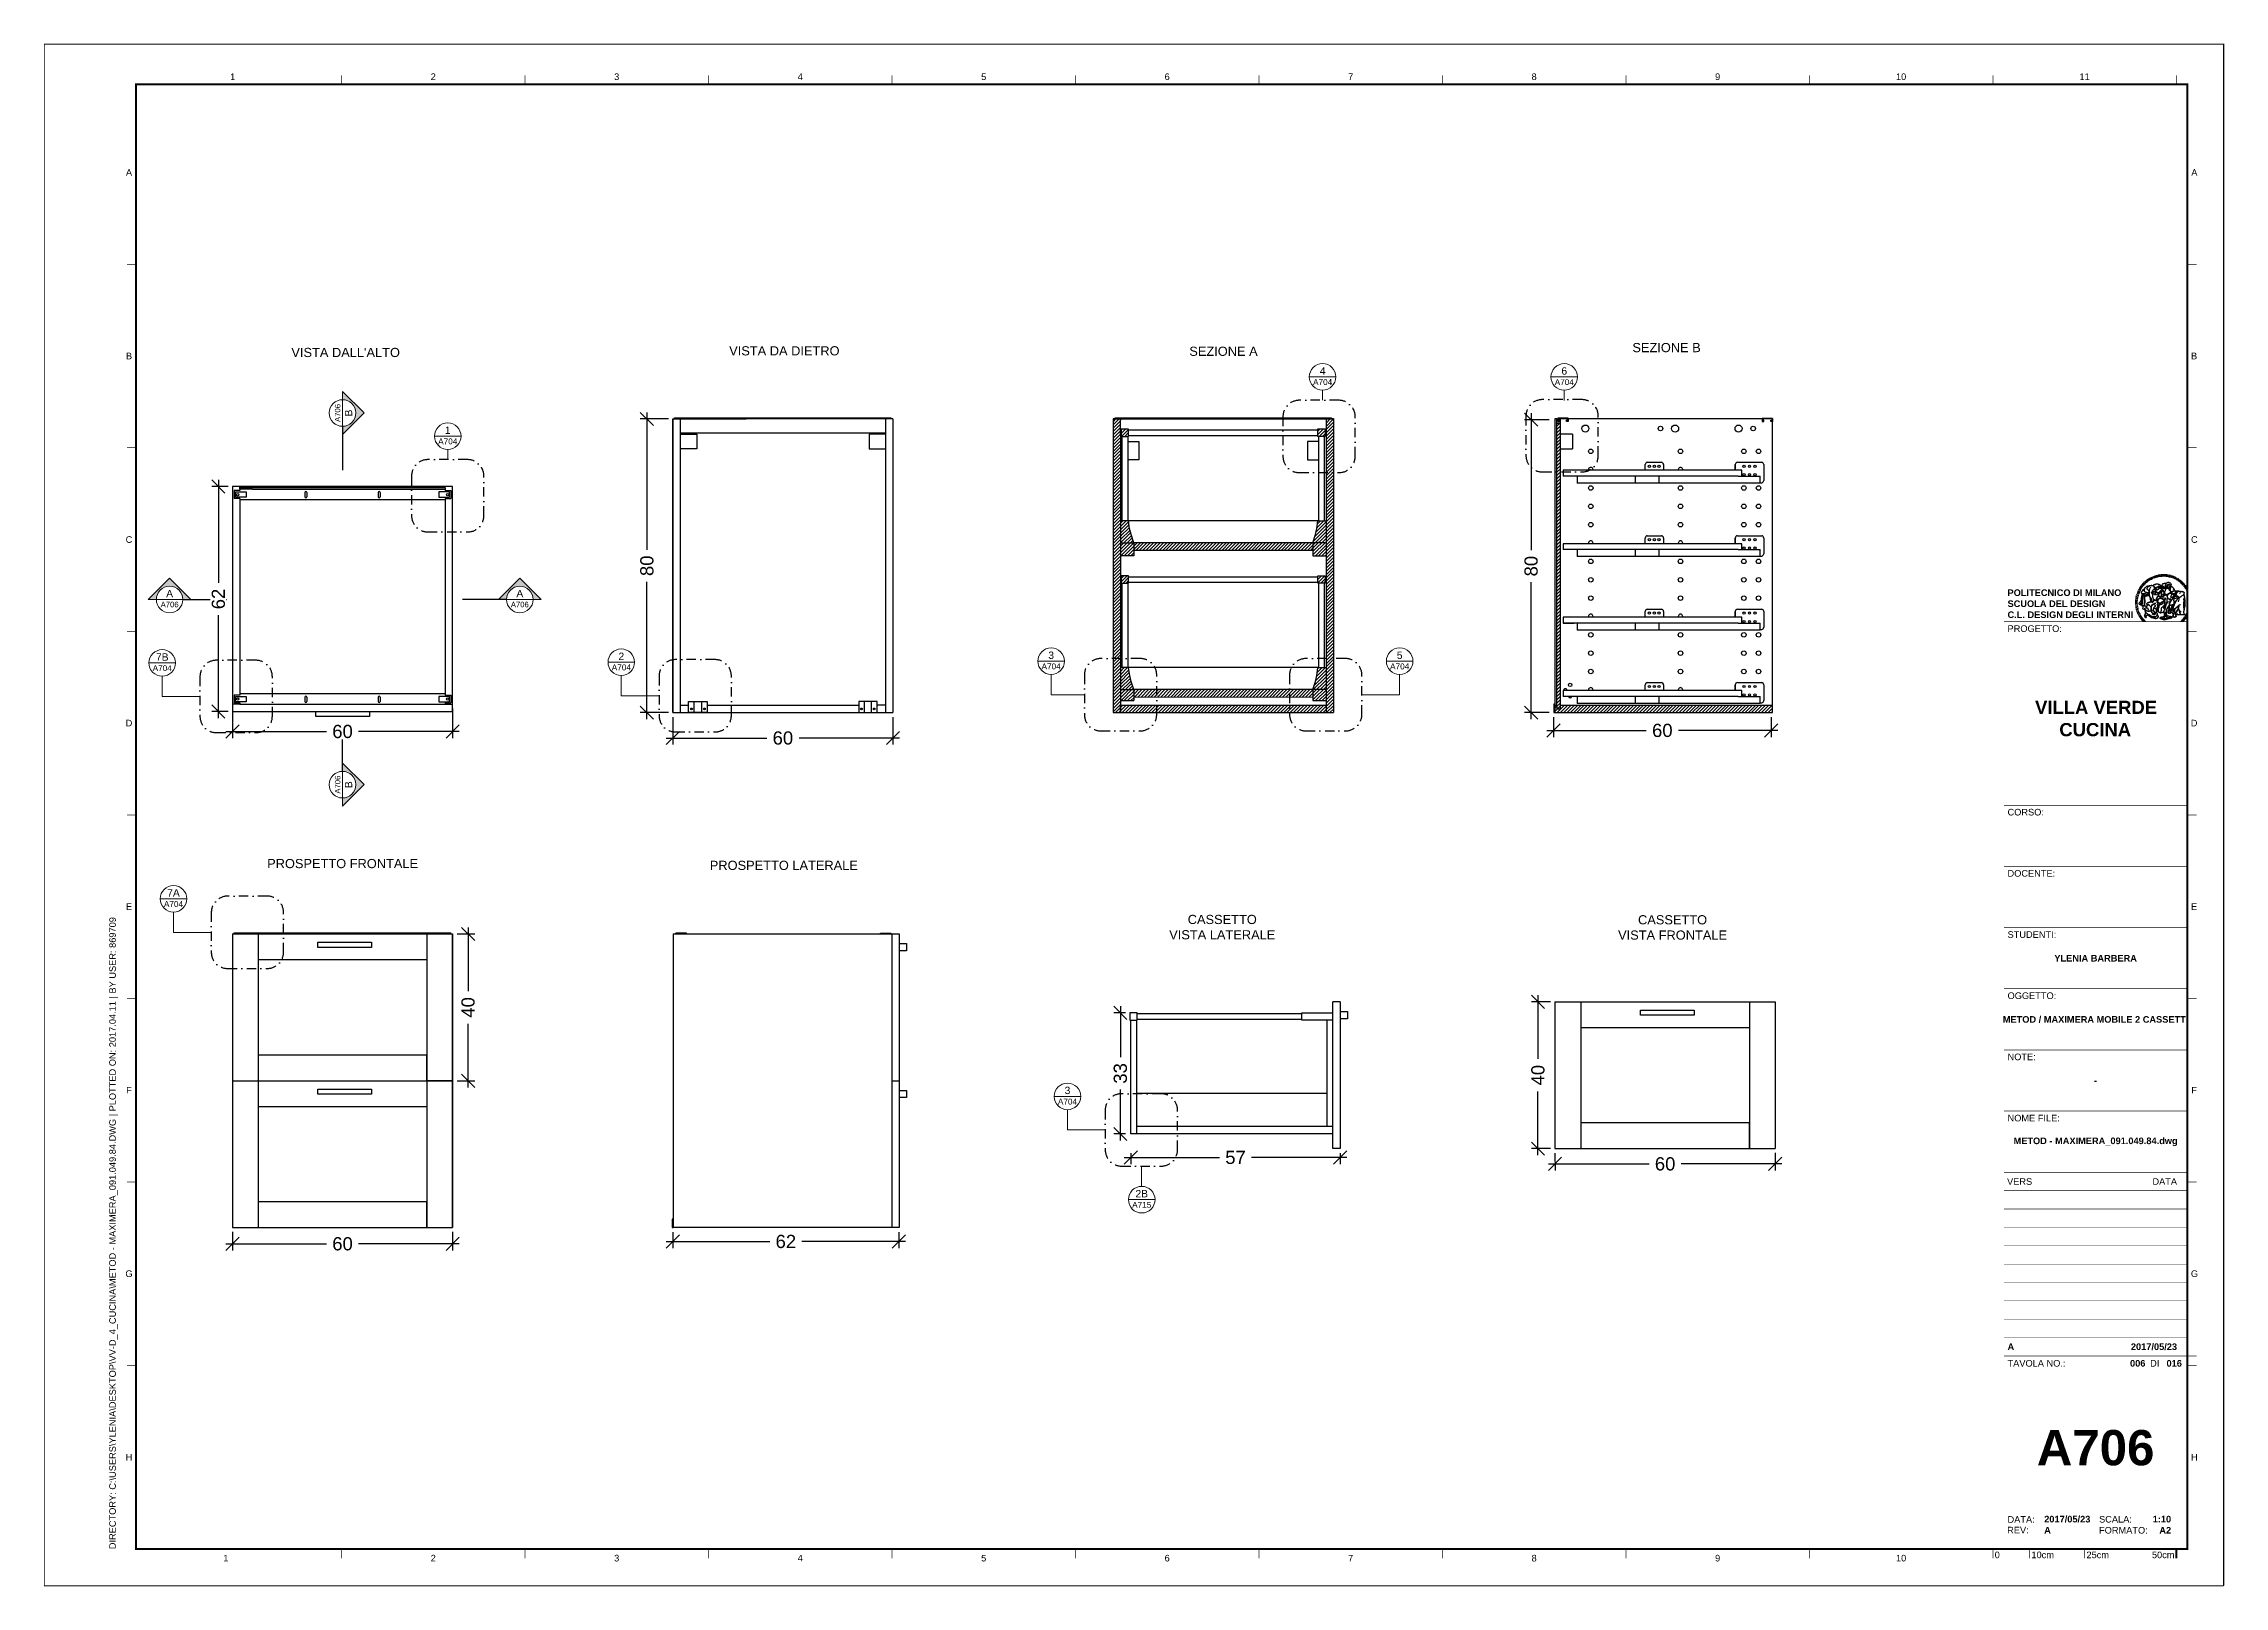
# Paper-space layout 'A706' of a CAD drawing. Header units: millimetres. Extents: x -1 to 593, y -1 to 419.
# The model-space entities are those that its viewports show. They can reach past a viewport. Long polylines and large blocks are cut down to what shows.
import ezdxf
from ezdxf.enums import TextEntityAlignment as Align

# ---------------------------------------------------------------- set-up
doc = ezdxf.new("R2010")
doc.units = ezdxf.units.MM
doc.set_wipeout_variables(frame=1)
doc.linetypes.add('TRATTOPUNTO', pattern=[25.4, 12.7, -6.35, 0, -6.35])
doc.layers.add('A-ANNO-SYMB', color=3, linetype='Continuous', lineweight=18)
for name, color, linetype in [('A-FURN', 1, 'Continuous'), ('ARREDI', 1, 'Continuous'), ('G-ANNO-LOGO', 3, 'Continuous'), ('G-ANNO-TEXT', 3, 'Continuous'), ('G-ANNO-TTLB', 3, 'Continuous'), ('QUOTE', 3, 'Continuous'), ('TRATTEGGIO', 5, 'Continuous'), ('VITI E CERNIERE', 8, 'Continuous')]:
    doc.layers.add(name, color=color, linetype=linetype)
doc.layers.add('G-ANNO-NPLT', color=210, linetype='Continuous', plot=False)
doc.layers.get('Defpoints').off()
doc.styles.add('ARIAL', font='arial.ttf')
doc.styles.add('ARIAL-BOLD', font='')
doc.styles.add('E-ARIAL', font='arial.ttf')
doc.styles.get("Standard").update_dxf_attribs({"font": 'arial.ttf'})
doc.styles.get('ARIAL-BOLD').set_extended_font_data('Arial', bold=True)
doc.dimstyles.new('TICK_36', dxfattribs={"dimtxt": 3.6, "dimasz": 3.6, "dimexe": 1.8, "dimexo": 1.2, "dimgap": 1.8, "dimtad": 0, "dimdec": 0, "dimzin": 0, "dimdsep": 46, "dimtxsty": 'ARIAL', "dimblk": 'OBLIQUE', "dimcen": 1.8, "dimdle": 1.8, "dimclrd": 256, "dimclrt": 256, "dimadec": 0, "dimazin": 0, "dimtfac": 1, "dimtdec": 0, "dimtmove": 1, "dimatfit": 3, "dimldrblk": 'OPEN90', "dimfxl": 1, "dimtfill": 1, "dimtolj": 1, "dimtzin": 0, "dimarcsym": 0})

psp = doc.layouts.new('A706')

# ---------------------------------------------------------------- texts
at = {"layer": 'QUOTE', "char_height": 2.5, "attachment_point": 2, "style": 'ARIAL'}
for s, insert in [("VISTA DALL'ALTO", (81.51, 336.54)), ('VISTA DA DIETRO', (201.06, 336.99)), ('SEZIONE A', (320.72, 336.87)), ('SEZIONE B', (441.46, 337.87)), ('PROSPETTO FRONTALE', (80.68, 197.31)), ('PROSPETTO LATERALE', (200.92, 196.82)), ('CASSETTO\\PVISTA LATERALE ', (320.39, 182.08)), ('CASSETTO\\PVISTA FRONTALE ', (443.1, 181.99))]:
    psp.add_mtext_dynamic_manual_height_columns(s, width=70.0136, gutter_width=12.5, heights=[0], dxfattribs=dict(at, insert=insert))

msp = doc.modelspace()

# ---------------------------------------------------------------- blocks, each defined once
blk = doc.blocks.new('logoPolimi')
for p, q in [((-1.49, 1.84), (-1.36, 1.68)), ((-1.41, 1.91), (-1.28, 1.74)), ((-1.32, 1.97), (-1.2, 1.8)), ((-1.22, 2.03), (-1.11, 1.85)), ((-1.13, 2.09), (-1.03, 1.9)), ((-1.03, 2.14), (-0.94, 1.95)), ((-0.93, 2.18), (-0.84, 1.99)), ((-0.83, 2.22), (-0.75, 2.03)), ((-0.72, 2.26), (-0.66, 2.06)), ((-0.61, 2.29), (-0.56, 2.09)), ((-0.51, 2.32), (-0.46, 2.11)), ((-0.4, 2.34), (-0.36, 2.13)), ((-0.29, 2.35), (-0.26, 2.14)), ((-0.18, 2.36), (-0.16, 2.15)), ((-0.07, 2.37), (-0.06, 2.16)), ((0.04, 2.37), (0.04, 2.16)), ((0.15, 2.36), (0.14, 2.16)), ((0.26, 2.36), (0.24, 2.15)), ((0.37, 2.34), (0.34, 2.13)), ((0.48, 2.32), (0.44, 2.12)), ((0.59, 2.3), (0.54, 2.09)), ((0.69, 2.27), (0.63, 2.07)), ((0.8, 2.23), (0.73, 2.03)), ((0.9, 2.19), (0.82, 2)), ((1, 2.15), (0.91, 1.96)), ((1.1, 2.1), (1, 1.91)), ((1.2, 2.04), (1.09, 1.86)), ((1.29, 1.99), (1.18, 1.81)), ((1.38, 1.92), (1.26, 1.75)), ((1.47, 1.86), (1.34, 1.69)), ((-2.37, 0.12), (-2.16, 0.11)), ((-2.37, 0.01), (-2.16, 0.01)), ((-2.36, 0.23), (-2.15, 0.21)), ((-2.35, 0.34), (-2.14, 0.31)), ((-2.33, 0.45), (-2.12, 0.41)), ((-2.3, 0.55), (-2.1, 0.51)), ((-2.28, 0.66), (-2.07, 0.6)), ((-2.24, 0.77), (-2.04, 0.7)), ((-2.2, 0.87), (-2.01, 0.79)), ((-2.16, 0.97), (-1.97, 0.89)), ((-2.11, 1.07), (-1.93, 0.98)), ((-2.06, 1.17), (-1.88, 1.07)), ((-2.01, 1.26), (-1.83, 1.15)), ((-1.94, 1.36), (-1.77, 1.24)), ((-1.88, 1.45), (-1.71, 1.32)), ((-1.84, 0.03), (-1.82, 0.35)), ((-1.81, 1.53), (-1.65, 1.4)), ((-1.74, 1.61), (-1.58, 1.47)), ((-1.73, 0.59), (-1.73, 0.59)), ((-1.73, 0.59), (-1.73, 0.59)), ((-1.66, 1.69), (-1.51, 1.54)), ((-1.65, 0.57), (-1.65, 0.57)), ((-1.59, 1.12), (-1.59, 1.12)), ((-1.58, 1.77), (-1.44, 1.61)), ((-1.51, 0.55), (-1.51, 0.55)), ((-1.51, 0.55), (-1.51, 0.55)), ((-1.31, 0.79), (-1.21, 0.75)), ((-1.21, 0.75), (-1.31, 0.79)), ((-1.21, 0.75), (-1.31, 0.79)), ((-1.21, 0.75), (-1.21, 0.75)), ((-1.21, 0.75), (-1.21, 0.75)), ((-1.19, 0.76), (-1.19, 0.76)), ((-1.19, 0.76), (-1.19, 0.76)), ((-1.17, 0.99), (-1.18, 0.99)), ((-1.18, 0.99), (-1.17, 0.99)), ((-1.16, 0.57), (-1.16, 0.57)), ((-1.16, 0.57), (-1.16, 0.57)), ((-1.1, 0.01), (-0.99, 0.06)), ((-0.99, 0.06), (-1.1, 0.01)), ((-0.99, 0.06), (-1.1, 0.01)), ((-0.99, 0.06), (-0.99, 0.06)), ((-0.99, 0.06), (-0.99, 0.06)), ((-0.97, 0.79), (-0.98, 0.79)), ((-0.89, 0.84), (-0.97, 0.79)), ((-0.97, 0.79), (-0.89, 0.84)), ((-0.96, 1.41), (-0.96, 1.41)), ((-0.96, 1.41), (-0.96, 1.41)), ((-0.89, 0.84), (-0.82, 0.87)), ((-0.82, 0.87), (-0.89, 0.84)), ((-0.89, 0.84), (-0.82, 0.87)), ((-0.88, 0.83), (-0.89, 0.84)), ((-0.85, 1.39), (-0.85, 1.39)), ((-0.85, 1.39), (-0.85, 1.39)), ((-0.84, 0.14), (-0.84, 0.14)), ((-0.77, 1.08), (-0.78, 1.08)), ((-0.78, 1.08), (-0.77, 1.08)), ((-0.61, 1.12), (-0.77, 1.08)), ((-0.77, 1.08), (-0.61, 1.12)), ((-0.77, 1.08), (-0.61, 1.12)), ((-0.75, 1.3), (-0.76, 1.29)), ((-0.76, 1.29), (-0.75, 1.3)), ((-0.65, 0.99), (-0.7, 0.96)), ((-0.69, 0.18), (-0.68, 0.18)), ((-0.66, 0.93), (-0.66, 0.93)), ((-0.66, 0.93), (-0.64, 0.93)), ((-0.66, 0.93), (-0.66, 0.93)), ((-0.66, 0.93), (-0.66, 0.93)), ((-0.63, 1.01), (-0.63, 1.01)), ((-0.63, 1.01), (-0.62, 1.01)), ((-0.63, 0.66), (-0.63, 0.66)), ((-0.6, 1.12), (-0.61, 1.12)), ((-0.61, 1.12), (-0.6, 1.12)), ((-0.61, 1.12), (-0.6, 1.12)), ((-0.61, 0.86), (-0.57, 0.85)), ((-0.57, 0.85), (-0.61, 0.86)), ((-0.61, 0.86), (-0.57, 0.85)), ((-0.53, 1.08), (-0.6, 1.12)), ((-0.6, 1.12), (-0.6, 1.11)), ((-0.6, 1.12), (-0.53, 1.08)), ((-0.57, 0.8), (-0.59, 0.8)), ((-0.57, 0.85), (-0.53, 0.84)), ((-0.57, 0.85), (-0.57, 0.85)), ((-0.57, 0.85), (-0.57, 0.85)), ((-0.57, 0.85), (-0.53, 0.84)), ((-0.56, 0.29), (-0.49, 0.48)), ((-0.56, 0.14), (-0.56, 0.29)), ((-0.5, 0.11), (-0.56, 0.14)), ((-0.53, 0.84), (-0.51, 0.84)), ((-0.53, 0.84), (-0.51, 0.84)), ((-0.53, 0.84), (-0.53, 0.84)), ((-0.51, 0.11), (-0.51, 0.11)), ((-0.51, 0.11), (-0.51, 0.11)), ((-0.34, 0.33), (-0.5, 0.11)), ((-0.49, 0.48), (-0.41, 0.55)), ((-0.42, 0.8), (-0.47, 0.79)), ((-0.42, 0.8), (-0.47, 0.79)), ((-0.47, 0.79), (-0.45, 0.76)), ((-0.47, 0.79), (-0.45, 0.76)), ((-0.45, 1.14), (-0.42, 1.11)), ((-0.42, 1.26), (-0.36, 1.22)), ((-0.41, 0.55), (-0.34, 0.49)), ((-0.4, 1.37), (-0.38, 1.38)), ((-0.39, 1.37), (-0.4, 1.37)), ((-0.35, 1.33), (-0.4, 1.37)), ((-0.39, 1.24), (-0.4, 1.23)), ((-0.38, 1.14), (-0.38, 1.14)), ((-0.34, 0.49), (-0.09, 0.48)), ((-0.16, 0.32), (-0.34, 0.33)), ((-0.14, 0.32), (-0.31, 0.34)), ((-0.28, 1.3), (-0.29, 1.3)), ((-0.28, 1.3), (-0.28, 1.3)), ((-0.16, 1.24), (-0.16, 1.25)), ((-0.16, 1.25), (-0.16, 1.25)), ((-0.16, 0.49), (-0.14, 0.64)), ((-0.06, 0.27), (-0.16, 0.32)), ((-0.1, 0.88), (-0.09, 0.87)), ((-0.08, 1.37), (-0.08, 1.38)), ((-0.08, 1.23), (-0.05, 1.21)), ((-0.05, 1.21), (-0.08, 1.23)), ((-0.08, 1.23), (-0.05, 1.21)), ((-0.03, 0.26), (-0.06, 0.27)), ((-0.05, 1.21), (-0.04, 1.21)), ((-0.04, 1.21), (-0.05, 1.21)), ((-0.04, 1.21), (-0.04, 1.21)), ((-0.04, 1.21), (-0.04, 1.21)), ((-0.04, 0.48), (-0.03, 0.26)), ((0.03, 1.15), (0.03, 1.15)), ((0.03, 0.66), (0.03, 0.67)), ((0.07, 0.58), (0.07, 0.57)), ((0.1, 1.18), (0.1, 1.18)), ((0.1, 0.84), (0.1, 0.84)), ((0.13, 1.32), (0.17, 1.19)), ((0.14, 0.71), (0.34, 0.65)), ((0.31, 0.56), (0.17, 0.63)), ((0.27, 1.61), (0.27, 1.61)), ((0.27, 1.61), (0.27, 1.61)), ((0.27, 1.61), (0.27, 1.61)), ((0.29, 1.29), (0.29, 1.29)), ((0.29, 1.29), (0.29, 1.29)), ((0.29, 1.29), (0.29, 1.29)), ((0.29, 1.29), (0.29, 1.29)), ((0.33, 0.49), (0.34, 0.49)), ((0.33, 0.03), (0.35, 0.03)), ((0.33, 0.03), (0.35, 0.03)), ((0.34, 0.65), (0.34, 0.64)), ((0.35, 0.03), (0.57, 0.06)), ((0.35, 0.03), (0.57, 0.06)), ((0.35, 0.03), (0.35, 0.03)), ((0.35, 0.03), (0.35, 0.03)), ((0.38, 1.36), (0.37, 1.35)), ((0.38, 0.34), (0.37, 0.34)), ((0.38, 0.34), (0.38, 0.34)), ((0.43, 0.67), (0.39, 0.64)), ((0.49, 1.05), (0.51, 1.13)), ((0.51, 1.13), (0.49, 1.05)), ((0.49, 1.05), (0.51, 1.13)), ((0.51, 1.31), (0.5, 1.29)), ((0.51, 1.13), (0.52, 1.23)), ((0.52, 1.23), (0.51, 1.23)), ((0.51, 1.23), (0.52, 1.23)), ((0.52, 1.23), (0.51, 1.13)), ((0.51, 1.13), (0.52, 1.23)), ((0.52, 1.24), (0.6, 1.37)), ((0.52, 1.23), (0.6, 1.36)), ((0.6, 1.36), (0.52, 1.23)), ((0.52, 1.23), (0.52, 1.23)), ((0.52, 1.23), (0.52, 1.24)), ((0.52, 1.23), (0.52, 1.23)), ((0.55, 1.07), (0.53, 1.06)), ((0.53, 1.04), (0.53, 1.06)), ((0.53, 1.05), (0.53, 1.04)), ((0.54, 0.3), (0.63, 0.32)), ((0.54, -0.08), (0.61, 0.06)), ((0.61, 0.06), (0.54, -0.08)), ((0.54, -0.08), (0.61, 0.06)), ((0.56, 0.19), (0.59, 0.21)), ((0.57, 1.07), (0.57, 1.07)), ((0.57, 1.07), (0.57, 1.07)), ((0.57, 1.07), (0.57, 1.07)), ((0.57, 1.07), (0.57, 1.07)), ((0.57, 1.07), (0.57, 1.07)), ((0.57, 1.07), (0.57, 1.07)), ((0.57, 1.07), (0.57, 1.07)), ((0.58, 0.3), (0.59, 0.29)), ((0.59, 0.78), (0.59, 0.79)), ((0.59, 0.79), (0.59, 0.79)), ((0.59, 0.79), (0.59, 0.79)), ((0.59, 0.79), (0.59, 0.78)), ((0.61, 0.06), (0.6, 0.07)), ((0.6, 0.07), (0.61, 0.06)), ((0.61, 0.06), (0.61, 0.07)), ((0.62, 0.21), (0.65, 0.22)), ((0.64, 1.37), (0.65, 1.37)), ((0.69, 0.86), (0.68, 0.86)), ((0.68, 0.86), (0.69, 0.86)), ((0.68, 0.76), (0.68, 0.76)), ((0.76, 0.26), (0.76, 0.26)), ((0.82, 0.35), (0.84, 0.36)), ((0.82, 0.35), (0.82, 0.35)), ((0.84, 0.36), (0.84, 0.37)), ((0.85, 0.34), (1.05, 0.35)), ((0.93, 1.05), (0.93, 1.05)), ((0.93, 1.05), (0.93, 1.05)), ((0.93, 1.05), (0.93, 1.04)), ((0.93, 1.05), (0.93, 1.05)), ((0.97, 0.66), (0.96, 0.66)), ((1.01, 0.97), (0.98, 0.96)), ((1.17, 0.96), (1.17, 0.95)), ((1.17, 0.95), (1.17, 0.95)), ((1.34, 0.37), (1.26, 0.04)), ((1.27, 0.37), (1.27, 0.38)), ((1.28, 0.95), (1.28, 0.95)), ((1.37, 0.73), (1.46, 0.81)), ((1.41, 0.4), (1.41, 0.41)), ((1.56, 1.79), (1.42, 1.63)), ((1.64, 1.71), (1.49, 1.56)), ((1.49, 0.9), (1.57, 0.92)), ((1.72, 1.63), (1.56, 1.49)), ((1.67, 0.6), (1.57, 0.53)), ((1.79, 1.55), (1.63, 1.41)), ((1.86, 1.47), (1.7, 1.34)), ((1.93, 1.38), (1.76, 1.26)), ((1.99, 1.29), (1.81, 1.17)), ((2.05, 1.19), (1.87, 1.09)), ((2.1, 1.1), (1.92, 1)), ((2.15, 1), (1.96, 0.91)), ((2.19, 0.9), (2, 0.82)), ((2.23, 0.79), (2.04, 0.72)), ((2.27, 0.69), (2.07, 0.63)), ((2.3, 0.58), (2.09, 0.53)), ((2.32, 0.47), (2.12, 0.43)), ((2.34, 0.37), (2.13, 0.33)), ((2.36, 0.26), (2.15, 0.23)), ((2.37, 0.15), (2.16, 0.13)), ((2.37, 0.04), (2.16, 0.03)), ((-2.37, -0.1), (-2.16, -0.09)), ((-2.36, -0.21), (-2.15, -0.19)), ((-2.35, -0.32), (-2.14, -0.29)), ((-2.33, -0.43), (-2.12, -0.39)), ((-2.31, -0.54), (-2.1, -0.49)), ((-2.28, -0.65), (-2.08, -0.59)), ((-2.25, -0.75), (-2.05, -0.69)), ((-2.21, -0.86), (-2.02, -0.78)), ((-2.17, -0.96), (-1.98, -0.87)), ((-2.12, -1.06), (-1.93, -0.96)), ((-2.07, -1.16), (-1.89, -1.05)), ((-2.04, -0.15), (-1.97, -0.2)), ((-2.01, -1.25), (-1.84, -1.14)), ((-1.95, -1.34), (-1.78, -1.22)), ((-1.89, -1.43), (-1.72, -1.31)), ((-1.82, -1.52), (-1.66, -1.38)), ((-1.75, -1.6), (-1.59, -1.46)), ((-1.67, -1.68), (-1.52, -1.53)), ((-1.58, -0.12), (-1.6, -0.18)), ((-1.6, -0.18), (-1.58, -0.28)), ((-1.57, -0.54), (-1.59, -0.54)), ((-1.59, -0.54), (-1.59, -0.54)), ((-1.59, -1.76), (-1.45, -1.6)), ((-1.56, -0.32), (-1.56, -0.31)), ((-1.56, -0.31), (-1.56, -0.31)), ((-1.53, -0.65), (-1.53, -0.65)), ((-1.53, -0.65), (-1.53, -0.65)), ((-1.51, -1.83), (-1.37, -1.67)), ((-1.48, -0.86), (-1.48, -0.85)), ((-1.42, -0.37), (-1.42, -0.37)), ((-1.42, -1.9), (-1.29, -1.73)), ((-1.38, -0.46), (-1.38, -0.46)), ((-1.33, -1.96), (-1.21, -1.79)), ((-1.31, -0.24), (-1.31, -0.23)), ((-1.31, -0.23), (-1.31, -0.24)), ((-1.23, -0.19), (-1.23, -0.19)), ((-1.23, -0.19), (-1.23, -0.19)), ((-1.23, -0.19), (-1.23, -0.19)), ((-1.23, -0.19), (-1.23, -0.19)), ((-1.01, -0.39), (-1.02, -0.39)), ((-1.02, -0.39), (-1.01, -0.39)), ((-1.02, -0.7), (-1.02, -0.7)), ((-1.02, -0.7), (-1.02, -0.7)), ((-1.02, -0.7), (-1.02, -0.7)), ((-0.79, -0.51), (-0.83, -0.58)), ((-0.83, -0.58), (-0.79, -0.51)), ((-0.83, -0.58), (-0.79, -0.51)), ((-0.78, -1.05), (-0.83, -0.94)), ((-0.83, -0.94), (-0.78, -1.05)), ((-0.83, -0.94), (-0.83, -0.94)), ((-0.83, -0.94), (-0.78, -1.05)), ((-0.82, -1.23), (-0.82, -1.23)), ((-0.82, -1.23), (-0.77, -1.23)), ((-0.77, -1.23), (-0.82, -1.23)), ((-0.82, -1.23), (-0.82, -1.23)), ((-0.77, -1.23), (-0.82, -1.23)), ((-0.75, -0.96), (-0.8, -0.89)), ((-0.8, -0.89), (-0.79, -0.92)), ((-0.79, -0.92), (-0.8, -0.89)), ((-0.8, -0.89), (-0.75, -0.96)), ((-0.79, -0.92), (-0.8, -0.89)), ((-0.8, -0.89), (-0.8, -0.89)), ((-0.8, -0.89), (-0.75, -0.96)), ((-0.79, -0.92), (-0.78, -0.95)), ((-0.78, -0.95), (-0.79, -0.92)), ((-0.78, -0.95), (-0.79, -0.92)), ((-0.77, -0.49), (-0.78, -0.48)), ((-0.78, -0.48), (-0.77, -0.49)), ((-0.78, -0.95), (-0.76, -1)), ((-0.76, -1), (-0.78, -0.95)), ((-0.76, -1), (-0.78, -0.95)), ((-0.71, -0.89), (-0.75, -0.87)), ((-0.75, -0.87), (-0.71, -0.89)), ((-0.75, -0.87), (-0.71, -0.89)), ((-0.72, -1.01), (-0.75, -0.96)), ((-0.75, -0.96), (-0.72, -1.01)), ((-0.75, -0.96), (-0.72, -1.01)), ((-0.64, -0.93), (-0.71, -0.89)), ((-0.71, -0.89), (-0.64, -0.93)), ((-0.71, -0.89), (-0.64, -0.93)), ((-0.66, -0.53), (-0.66, -0.53)), ((-0.66, -0.53), (-0.66, -0.53)), ((-0.66, -0.53), (-0.66, -0.53)), ((-0.39, -0.81), (-0.51, -0.69)), ((-0.51, -1.04), (-0.5, -1.04)), ((-0.48, -0.42), (-0.48, -0.42)), ((-0.48, -0.42), (-0.48, -0.42)), ((-0.48, -0.42), (-0.48, -0.42)), ((-0.41, -0.51), (-0.41, -0.51)), ((-0.38, -0.05), (-0.39, -0.12)), ((-0.39, -0.12), (-0.37, -0.1)), ((-0.35, -0.14), (-0.37, -0.08)), ((-0.37, -0.09), (-0.37, -0.09)), ((-0.33, -0.12), (-0.35, -0.14)), ((-0.32, -0.14), (-0.35, -0.14)), ((-0.35, -0.18), (-0.34, -0.22)), ((-0.34, -0.08), (-0.29, -0.16)), ((-0.34, -0.22), (-0.34, -0.22)), ((-0.27, -0.17), (-0.32, -0.14)), ((-0.25, -0.91), (-0.26, -0.9)), ((-0.26, -1.29), (0.1, -1.2)), ((0.1, -1.2), (-0.26, -1.29)), ((0.08, -1.4), (-0.26, -1.29)), ((-0.26, -1.29), (0.08, -1.4)), ((-0.26, -1.38), (-0.26, -1.29)), ((-0.26, -1.29), (-0.26, -1.29)), ((-0.26, -1.29), (-0.26, -1.38)), ((-0.26, -1.29), (0.08, -1.4)), ((-0.26, -1.29), (-0.26, -1.29)), ((0.08, -1.49), (-0.26, -1.38)), ((-0.26, -1.38), (0.09, -1.49)), ((-0.14, -0.15), (-0.16, -0.13)), ((-0.11, -0.04), (-0.12, -0.05)), ((-0.04, -0.41), (-0.01, -0.44)), ((-0.01, -0.44), (-0.04, -0.41)), ((-0.04, -0.41), (-0.01, -0.44)), ((0.07, -0.84), (0.07, -0.84)), ((0.07, -0.84), (0.07, -0.84)), ((0.1, -1.2), (0.08, -1.32)), ((0.08, -1.32), (0.13, -1.2)), ((0.08, -1.4), (0.72, -1.22)), ((0.72, -1.22), (0.08, -1.4)), ((0.08, -1.4), (0.72, -1.22)), ((0.72, -1.31), (0.08, -1.49)), ((0.08, -1.44), (0.08, -1.4)), ((0.08, -1.4), (0.08, -1.44)), ((0.08, -1.4), (0.08, -1.49)), ((0.08, -1.49), (0.08, -1.44)), ((0.08, -1.44), (0.08, -1.44)), ((0.08, -1.44), (0.08, -1.45)), ((0.08, -1.45), (0.08, -1.46)), ((0.08, -1.46), (0.08, -1.49)), ((0.1, -1.01), (0.09, -0.86)), ((0.1, -1.01), (0.09, -0.86)), ((0.09, -1.49), (0.72, -1.31)), ((0.1, -1.2), (0.12, -1.04)), ((0.12, -1.04), (0.1, -1.2)), ((0.13, -1.2), (0.1, -1.2)), ((0.1, -1.2), (0.13, -1.2)), ((0.13, -1.2), (0.1, -1.2)), ((0.1, -1.2), (0.1, -1.2)), ((0.11, -0.44), (0.11, -0.44)), ((0.11, -0.44), (0.11, -0.44)), ((0.12, -0.21), (0.12, -0.21)), ((0.12, -0.21), (0.12, -0.21)), ((0.12, -0.21), (0.12, -0.21)), ((0.12, -0.21), (0.12, -0.21)), ((0.12, -0.21), (0.12, -0.21)), ((0.12, -0.21), (0.12, -0.21)), ((0.12, -0.21), (0.12, -0.21)), ((0.12, -0.21), (0.12, -0.21)), ((0.12, -0.21), (0.12, -0.21)), ((0.12, -0.21), (0.12, -0.21)), ((0.12, -0.21), (0.12, -0.21)), ((0.12, -0.21), (0.12, -0.21)), ((0.12, -0.21), (0.12, -0.21)), ((0.12, -0.56), (0.14, -0.53)), ((0.14, -0.53), (0.12, -0.56)), ((0.12, -0.56), (0.14, -0.53)), ((0.12, -1.04), (0.12, -1.04)), ((0.12, -1.04), (0.12, -1.04)), ((0.12, -1.04), (0.12, -1.04)), ((0.21, -0.99), (0.13, -1.2)), ((0.13, -1.2), (0.21, -0.99)), ((0.36, -1.14), (0.13, -1.2)), ((0.13, -1.2), (0.26, -1.17)), ((0.14, -0.53), (0.16, -0.49)), ((0.16, -0.49), (0.14, -0.53)), ((0.14, -0.53), (0.16, -0.49)), ((0.16, -0.49), (0.16, -0.49)), ((0.16, -0.49), (0.16, -0.49)), ((0.28, -1.19), (0.21, -0.99)), ((0.21, -0.99), (0.31, -1.27)), ((0.24, -0.17), (0.24, -0.16)), ((0.24, -0.16), (0.24, -0.17)), ((0.25, -0.84), (0.25, -0.88)), ((0.25, -0.88), (0.25, -0.84)), ((0.25, -0.88), (0.25, -0.84)), ((0.25, -0.88), (0.29, -1.17)), ((0.26, -0.88), (0.25, -0.88)), ((0.31, -1.27), (0.25, -0.88)), ((0.26, -1.17), (0.28, -1.16)), ((0.28, -1.16), (0.36, -1.14)), ((0.29, -1.17), (0.28, -1.19)), ((0.36, -1.14), (0.72, -1.22)), ((0.72, -1.22), (0.36, -1.14)), ((0.49, -0.31), (0.49, -0.31)), ((0.49, -0.31), (0.49, -0.31)), ((0.5, -0.27), (0.5, -0.27)), ((0.51, -0.27), (0.51, -0.27)), ((0.72, -0.81), (0.75, -0.89)), ((0.72, -1.22), (0.72, -1.31)), ((0.72, -1.31), (0.72, -1.22)), ((0.74, -0.23), (0.74, -0.23)), ((0.74, -0.23), (0.75, -0.24)), ((0.75, -0.23), (0.75, -0.23)), ((0.86, -0.25), (0.82, -0.34)), ((0.87, -0.22), (0.86, -0.23)), ((0.87, -0.22), (0.86, -0.25)), ((0.96, -0.58), (0.96, -0.57)), ((1.05, -1.05), (1.04, -1.05)), ((1.28, -2), (1.17, -1.82)), ((1.37, -1.93), (1.25, -1.76)), ((1.31, -0.27), (1.3, -0.26)), ((1.3, -0.26), (1.3, -0.26)), ((1.3, -0.26), (1.3, -0.26)), ((1.3, -0.26), (1.31, -0.27)), ((1.3, -0.26), (1.3, -0.26)), ((1.46, -1.87), (1.33, -1.7)), ((1.54, -1.8), (1.41, -1.64)), ((1.63, -1.72), (1.48, -1.57)), ((1.71, -1.65), (1.55, -1.5)), ((1.78, -1.57), (1.62, -1.43)), ((1.85, -1.48), (1.69, -1.35)), ((1.92, -1.39), (1.75, -1.27)), ((1.98, -1.3), (1.81, -1.19)), ((2.04, -1.21), (1.86, -1.1)), ((2.09, -1.11), (1.91, -1.01)), ((2.14, -1.01), (1.95, -0.92)), ((2.19, -0.91), (1.99, -0.83)), ((2.23, -0.81), (2.03, -0.74)), ((2.26, -0.7), (2.06, -0.64)), ((2.29, -0.6), (2.09, -0.55)), ((2.32, -0.49), (2.11, -0.45)), ((2.34, -0.38), (2.13, -0.35)), ((2.35, -0.27), (2.15, -0.25)), ((2.37, -0.08), (2.16, -0.07)), ((2.36, -0.16), (2.16, -0.15)), ((-1.24, -2.02), (-1.13, -1.84)), ((-1.14, -2.08), (-1.04, -1.89)), ((-1.04, -2.13), (-0.95, -1.94)), ((-0.94, -2.18), (-0.86, -1.98)), ((-0.84, -2.22), (-0.77, -2.02)), ((-0.74, -2.25), (-0.67, -2.05)), ((-0.63, -2.29), (-0.57, -2.08)), ((-0.52, -2.31), (-0.48, -2.11)), ((-0.42, -2.33), (-0.38, -2.13)), ((-0.31, -2.35), (-0.28, -2.14)), ((-0.2, -2.36), (-0.18, -2.15)), ((-0.09, -2.37), (-0.08, -2.16)), ((0.03, -2.37), (0.02, -2.16)), ((0.14, -2.37), (0.12, -2.16)), ((0.25, -2.36), (0.22, -2.15)), ((0.35, -2.34), (0.32, -2.14)), ((0.46, -2.32), (0.42, -2.12)), ((0.57, -2.3), (0.52, -2.1)), ((0.68, -2.27), (0.62, -2.07)), ((0.78, -2.24), (0.71, -2.04)), ((0.89, -2.2), (0.81, -2)), ((0.99, -2.15), (0.9, -1.96)), ((1.09, -2.11), (0.99, -1.92)), ((1.19, -2.05), (1.08, -1.87))]:
    blk.add_line(p, q)
for points in [[(-1.9, 0.12), (-1.94, 0.02), (-2.05, -0.09), (-2.05, -0.09)], [(-1.86, 0.38), (-1.86, 0.38), (-1.87, 0.19), (-1.9, 0.12)], [(-1.76, 0.6), (-1.76, 0.6), (-1.84, 0.57), (-1.86, 0.38)], [(-1.86, -0.04), (-1.84, 0.02), (-1.84, 0.03), (-1.84, 0.03)], [(-1.82, 0.78), (-1.83, 0.8), (-1.85, 0.86), (-1.83, 0.88)], [(-1.82, 0.78), (-1.83, 0.8), (-1.85, 0.86), (-1.83, 0.88)], [(-1.83, 0.88), (-1.81, 0.9), (-1.76, 0.96), (-1.76, 0.96)], [(-1.83, 0.88), (-1.81, 0.9), (-1.76, 0.96), (-1.76, 0.96)], [(-1.76, 0.6), (-1.83, 0.7), (-1.78, 0.74), (-1.78, 0.74)], [(-1.78, 0.74), (-1.79, 0.74), (-1.83, 0.7), (-1.76, 0.6)], [(-1.78, 0.74), (-1.8, 0.76), (-1.81, 0.78), (-1.82, 0.78)], [(-1.78, 0.74), (-1.8, 0.76), (-1.81, 0.78), (-1.82, 0.78)], [(-1.82, 0.35), (-1.81, 0.5), (-1.73, 0.59), (-1.73, 0.59)], [(-1.82, -0.19), (-1.73, -0.07), (-1.75, 0.14), (-1.75, 0.3)], [(-1.75, 0.33), (-1.75, 0.17), (-1.73, -0.05), (-1.8, -0.17)], [(-1.78, 0.74), (-1.75, 0.72), (-1.72, 0.69), (-1.68, 0.7)], [(-1.68, 0.7), (-1.72, 0.69), (-1.75, 0.72), (-1.78, 0.74)], [(-1.68, 0.7), (-1.72, 0.69), (-1.75, 0.72), (-1.78, 0.74)], [(-1.78, 0.74), (-1.78, 0.74), (-1.78, 0.74), (-1.78, 0.74)], [(-1.76, 0.96), (-1.68, 1.1), (-1.59, 1.12), (-1.59, 1.12)], [(-1.76, 0.96), (-1.68, 1.1), (-1.6, 1.12), (-1.6, 1.12)], [(-1.73, 0.59), (-1.74, 0.59), (-1.75, 0.6), (-1.76, 0.6)], [(-1.73, 0.59), (-1.74, 0.59), (-1.75, 0.6), (-1.76, 0.6)], [(-1.75, 0.3), (-1.76, 0.47), (-1.65, 0.57), (-1.65, 0.57)], [(-1.65, 0.57), (-1.65, 0.57), (-1.76, 0.5), (-1.75, 0.33)], [(-1.65, 0.57), (-1.68, 0.58), (-1.7, 0.58), (-1.73, 0.59)], [(-1.65, 0.57), (-1.68, 0.58), (-1.7, 0.58), (-1.73, 0.59)], [(-1.5, 0.71), (-1.53, 0.74), (-1.61, 0.71), (-1.68, 0.7)], [(-1.68, 0.7), (-1.61, 0.71), (-1.53, 0.73), (-1.5, 0.71)], [(-1.5, 0.71), (-1.53, 0.73), (-1.61, 0.71), (-1.68, 0.7)], [(-1.51, 0.55), (-1.56, 0.56), (-1.61, 0.56), (-1.65, 0.57)], [(-1.65, 0.57), (-1.61, 0.56), (-1.56, 0.56), (-1.51, 0.55)], [(-1.51, 0.55), (-1.56, 0.56), (-1.61, 0.56), (-1.65, 0.57)], [(-1.59, 1.12), (-1.6, 1.06), (-1.61, 0.99), (-1.61, 0.97)], [(-1.61, 0.97), (-1.61, 0.99), (-1.6, 1.06), (-1.59, 1.12)], [(-1.61, 0.97), (-1.61, 0.99), (-1.6, 1.06), (-1.59, 1.12)], [(-1.61, 0.97), (-1.61, 0.95), (-1.56, 0.88), (-1.54, 0.87)], [(-1.54, 0.87), (-1.56, 0.88), (-1.61, 0.95), (-1.61, 0.97)], [(-1.54, 0.87), (-1.56, 0.88), (-1.61, 0.96), (-1.61, 0.97)], [(-1.59, 1.12), (-1.59, 1.13), (-1.59, 1.15), (-1.58, 1.16)], [(-1.59, 1.12), (-1.59, 1.13), (-1.59, 1.15), (-1.58, 1.16)], [(-1.58, 1.16), (-1.57, 1.21), (-1.52, 1.23), (-1.49, 1.25)], [(-1.58, 1.16), (-1.57, 1.21), (-1.52, 1.23), (-1.49, 1.25)], [(-1.58, 0.36), (-1.58, 0.48), (-1.51, 0.55), (-1.51, 0.55)], [(-1.51, 0.55), (-1.51, 0.55), (-1.58, 0.48), (-1.58, 0.36)], [(-1.51, 0.55), (-1.51, 0.55), (-1.58, 0.48), (-1.58, 0.36)], [(-1.55, 0.04), (-1.55, 0.08), (-1.58, 0.25), (-1.58, 0.36)], [(-1.58, 0.36), (-1.58, 0.25), (-1.55, 0.08), (-1.55, 0.04)], [(-1.58, 0.36), (-1.58, 0.25), (-1.55, 0.08), (-1.55, 0.04)], [(-1.58, -0.12), (-1.57, -0.06), (-1.55, 0.02), (-1.55, 0.04)], [(-1.55, 0.04), (-1.55, 0.02), (-1.57, -0.06), (-1.58, -0.12)], [(-1.55, 0.04), (-1.55, 0.02), (-1.56, -0.04), (-1.57, -0.1)], [(-1.54, 0.87), (-1.52, 0.85), (-1.47, 0.83), (-1.44, 0.83)], [(-1.44, 0.83), (-1.47, 0.83), (-1.52, 0.85), (-1.54, 0.87)], [(-1.45, 0.83), (-1.47, 0.83), (-1.52, 0.85), (-1.54, 0.87)], [(-1.51, 0.55), (-1.33, 0.54), (-1.16, 0.57), (-1.16, 0.57)], [(-1.16, 0.57), (-1.16, 0.57), (-1.33, 0.54), (-1.51, 0.55)], [(-1.16, 0.57), (-1.16, 0.57), (-1.33, 0.54), (-1.51, 0.55)], [(-1.5, 0.71), (-1.46, 0.68), (-1.4, 0.62), (-1.33, 0.66)], [(-1.33, 0.66), (-1.4, 0.62), (-1.46, 0.68), (-1.5, 0.71)], [(-1.33, 0.66), (-1.4, 0.62), (-1.46, 0.68), (-1.5, 0.71)], [(-1.49, 1.25), (-1.46, 1.26), (-1.42, 1.33), (-1.39, 1.36)], [(-1.49, 1.25), (-1.46, 1.27), (-1.43, 1.34), (-1.39, 1.36)], [(-1.31, 0.79), (-1.33, 0.79), (-1.42, 0.83), (-1.45, 0.83)], [(-1.44, 0.83), (-1.42, 0.83), (-1.33, 0.79), (-1.31, 0.79)], [(-1.31, 0.79), (-1.33, 0.79), (-1.42, 0.83), (-1.44, 0.83)], [(-1.35, 1.1), (-1.4, 1.17), (-1.36, 1.23), (-1.29, 1.31)], [(-1.29, 1.31), (-1.36, 1.23), (-1.4, 1.17), (-1.35, 1.1)], [(-1.35, 1.1), (-1.4, 1.17), (-1.36, 1.23), (-1.29, 1.31)], [(-1.39, 1.36), (-1.35, 1.38), (-1.26, 1.4), (-1.19, 1.41)], [(-1.39, 1.36), (-1.35, 1.38), (-1.26, 1.4), (-1.19, 1.41)], [(-1.18, 0.99), (-1.24, 0.97), (-1.3, 1.03), (-1.35, 1.1)], [(-1.35, 1.1), (-1.3, 1.03), (-1.24, 0.97), (-1.18, 0.99)], [(-1.18, 1), (-1.24, 0.97), (-1.3, 1.03), (-1.35, 1.1)], [(-1.33, 0.66), (-1.28, 0.7), (-1.23, 0.73), (-1.21, 0.75)], [(-1.21, 0.75), (-1.23, 0.73), (-1.28, 0.7), (-1.33, 0.66)], [(-1.21, 0.75), (-1.23, 0.73), (-1.28, 0.7), (-1.33, 0.66)], [(-1.29, 1.31), (-1.22, 1.39), (-1.01, 1.41), (-0.96, 1.41)], [(-0.96, 1.41), (-1.01, 1.41), (-1.22, 1.39), (-1.29, 1.31)], [(-1.29, 1.31), (-1.22, 1.39), (-1.01, 1.41), (-0.96, 1.41)], [(-1.24, -0.02), (-1.21, -0.01), (-1.1, 0.01), (-1.1, 0.01)], [(-1.1, 0.01), (-1.1, 0.01), (-1.21, -0.01), (-1.24, -0.02)], [(-1.1, 0.01), (-1.1, 0.01), (-1.21, -0.01), (-1.24, -0.02)], [(-1.21, 0.75), (-1.2, 0.75), (-1.19, 0.76), (-1.19, 0.76)], [(-1.19, 0.76), (-1.19, 0.76), (-1.2, 0.75), (-1.21, 0.75)], [(-1.19, 0.76), (-1.19, 0.76), (-1.2, 0.76), (-1.21, 0.75)], [(-1.19, 1.41), (-1.11, 1.43), (-0.97, 1.41), (-0.97, 1.41)], [(-1.19, 1.41), (-1.12, 1.43), (-0.98, 1.41), (-0.98, 1.41)], [(-1.19, 0.76), (-1.19, 0.77), (-1.18, 0.78), (-1.18, 0.79)], [(-1.18, 0.79), (-1.18, 0.78), (-1.19, 0.77), (-1.19, 0.76)], [(-1.19, 0.76), (-1.19, 0.77), (-1.19, 0.78), (-1.18, 0.79)], [(-1.18, 0.68), (-1.18, 0.68), (-1.19, 0.71), (-1.19, 0.76)], [(-1.19, 0.76), (-1.19, 0.71), (-1.18, 0.68), (-1.18, 0.68)], [(-1.18, 0.68), (-1.18, 0.68), (-1.19, 0.71), (-1.19, 0.76)], [(-1.18, 0.97), (-1.18, 0.97), (-1.18, 0.98), (-1.17, 0.99)], [(-1.17, 0.99), (-1.18, 0.98), (-1.18, 0.97), (-1.18, 0.97)], [(-1.18, 0.97), (-1.18, 0.97), (-1.18, 0.98), (-1.17, 0.99)], [(-1.18, 0.79), (-1.17, 0.86), (-1.18, 0.95), (-1.18, 0.97)], [(-1.18, 0.97), (-1.18, 0.95), (-1.17, 0.86), (-1.18, 0.79)], [(-1.18, 0.79), (-1.17, 0.86), (-1.18, 0.95), (-1.18, 0.97)], [(-1.16, 0.57), (-1.17, 0.6), (-1.18, 0.64), (-1.18, 0.68)], [(-1.18, 0.68), (-1.18, 0.64), (-1.17, 0.6), (-1.16, 0.57)], [(-1.16, 0.57), (-1.17, 0.6), (-1.18, 0.64), (-1.18, 0.68)], [(-1.17, 0.99), (-1.17, 1.03), (-1.16, 1.09), (-1.14, 1.13)], [(-1.09, 0.42), (-1.1, 0.44), (-1.14, 0.48), (-1.16, 0.57)], [(-1.16, 0.57), (-1.14, 0.48), (-1.1, 0.44), (-1.09, 0.42)], [(-1.09, 0.42), (-1.1, 0.44), (-1.14, 0.48), (-1.16, 0.57)], [(-1.14, 1.13), (-1.12, 1.18), (-1.05, 1.31), (-1.05, 1.31)], [(-1.12, 0.46), (-1.12, 0.46), (-1.13, 0.38), (-1.11, 0.26)], [(-1.11, 0.26), (-1.08, 0.14), (-1.05, 0.03), (-1.05, 0.03)], [(-1.02, 0.32), (-1.02, 0.32), (-1.08, 0.4), (-1.09, 0.42)], [(-1.09, 0.42), (-1.08, 0.4), (-1.02, 0.32), (-1.02, 0.32)], [(-1.02, 0.32), (-1.02, 0.32), (-1.08, 0.4), (-1.09, 0.42)], [(-0.98, 0.2), (-0.98, 0.21), (-1.02, 0.32), (-1.02, 0.32)], [(-1.02, 0.32), (-1.02, 0.32), (-0.98, 0.21), (-0.98, 0.2)], [(-0.98, 0.2), (-0.98, 0.21), (-1.02, 0.32), (-1.02, 0.32)], [(-1.01, 0.12), (-1, 0.16), (-0.98, 0.19), (-0.98, 0.2)], [(-0.98, 0.2), (-0.98, 0.19), (-1, 0.16), (-1.01, 0.12)], [(-1.01, 0.12), (-1, 0.16), (-0.98, 0.19), (-0.98, 0.2)], [(-0.99, 0.06), (-1, 0.07), (-1.01, 0.1), (-1.01, 0.12)], [(-1.01, 0.12), (-1.01, 0.1), (-1, 0.07), (-0.99, 0.06)], [(-0.99, 0.06), (-1, 0.07), (-1.01, 0.1), (-1.01, 0.12)], [(-0.99, 0.06), (-0.99, 0.06), (-0.99, 0.06), (-0.98, 0.05)], [(-0.98, 0.05), (-0.99, 0.06), (-0.99, 0.06), (-0.99, 0.06)], [(-0.99, 0.05), (-0.99, 0.06), (-0.99, 0.06), (-0.99, 0.06)], [(-0.95, 0.02), (-0.96, 0.03), (-0.97, 0.04), (-0.99, 0.05)], [(-0.98, 1.41), (-0.98, 1.41), (-0.97, 1.41), (-0.96, 1.41)], [(-0.98, 0.81), (-0.94, 0.85), (-0.92, 0.93), (-0.91, 0.97)], [(-0.91, 0.97), (-0.92, 0.93), (-0.94, 0.85), (-0.98, 0.81)], [(-0.91, 0.97), (-0.92, 0.93), (-0.94, 0.85), (-0.98, 0.81)], [(-0.98, 0.79), (-0.98, 0.81), (-0.98, 0.81), (-0.98, 0.81)], [(-0.98, 0.81), (-0.98, 0.81), (-0.98, 0.81), (-0.98, 0.79)], [(-0.98, 0.81), (-0.98, 0.81), (-0.98, 0.81), (-0.98, 0.79)], [(-0.98, 0.79), (-0.98, 0.79), (-0.98, 0.78), (-0.97, 0.77)], [(-0.98, 0.79), (-0.98, 0.79), (-0.98, 0.78), (-0.97, 0.77)], [(-0.98, 0.05), (-0.97, 0.04), (-0.96, 0.03), (-0.95, 0.02)], [(-0.95, 0.02), (-0.96, 0.03), (-0.97, 0.04), (-0.98, 0.05)], [(-0.97, 1.41), (-0.97, 1.41), (-0.97, 1.41), (-0.96, 1.41)], [(-0.97, 0.77), (-0.96, 0.74), (-0.91, 0.64), (-0.91, 0.57)], [(-0.97, 0.77), (-0.96, 0.74), (-0.91, 0.64), (-0.91, 0.57)], [(-0.96, 1.41), (-0.94, 1.41), (-0.9, 1.41), (-0.85, 1.39)], [(-0.96, 1.41), (-0.94, 1.41), (-0.9, 1.41), (-0.85, 1.39)], [(-0.95, 0.02), (-0.94, 0.01), (-0.92, 0.01), (-0.9, 0.01)], [(-0.9, 0.01), (-0.92, 0.01), (-0.94, 0.01), (-0.95, 0.02)], [(-0.91, 0.01), (-0.92, 0.01), (-0.94, 0.01), (-0.95, 0.02)], [(-0.91, 0.97), (-0.89, 1), (-0.87, 1.01), (-0.84, 1.02)], [(-0.84, 1.02), (-0.87, 1.01), (-0.89, 1), (-0.91, 0.97)], [(-0.84, 1.02), (-0.87, 1.01), (-0.89, 1.01), (-0.91, 0.97)], [(-0.91, 0.57), (-0.91, 0.5), (-0.9, 0.43), (-0.88, 0.37)], [(-0.91, 0.57), (-0.91, 0.5), (-0.9, 0.43), (-0.88, 0.37)], [(-0.87, 0.03), (-0.87, 0.03), (-0.89, 0.01), (-0.91, 0.01)], [(-0.9, 0.01), (-0.89, 0.01), (-0.87, 0.03), (-0.87, 0.03)], [(-0.87, 0.03), (-0.87, 0.03), (-0.89, 0.01), (-0.9, 0.01)], [(-0.88, 0.84), (-0.88, 0.84), (-0.89, 0.79), (-0.88, 0.77)], [(-0.88, 0.77), (-0.89, 0.79), (-0.88, 0.83), (-0.88, 0.83)], [(-0.74, 0.66), (-0.85, 0.67), (-0.88, 0.77), (-0.88, 0.77)], [(-0.88, 0.77), (-0.88, 0.77), (-0.85, 0.67), (-0.74, 0.66)], [(-0.88, 0.37), (-0.86, 0.32), (-0.83, 0.25), (-0.82, 0.25)], [(-0.88, 0.37), (-0.86, 0.32), (-0.83, 0.25), (-0.82, 0.25)], [(-0.87, 0.03), (-0.86, 0.03), (-0.86, 0.05), (-0.86, 0.06)], [(-0.86, 0.06), (-0.86, 0.05), (-0.86, 0.03), (-0.87, 0.03)], [(-0.86, 0.06), (-0.86, 0.05), (-0.86, 0.03), (-0.87, 0.03)], [(-0.85, 1.39), (-0.86, 1.42), (-0.8, 1.45), (-0.8, 1.46)], [(-0.85, 1.39), (-0.86, 1.42), (-0.83, 1.44), (-0.82, 1.45)], [(-0.86, 0.06), (-0.86, 0.07), (-0.86, 0.1), (-0.85, 0.11)], [(-0.85, 0.11), (-0.86, 0.1), (-0.86, 0.07), (-0.86, 0.06)], [(-0.85, 0.11), (-0.86, 0.1), (-0.86, 0.07), (-0.86, 0.06)], [(-0.81, 1.36), (-0.83, 1.37), (-0.84, 1.38), (-0.85, 1.39)], [(-0.85, 1.39), (-0.84, 1.38), (-0.83, 1.37), (-0.81, 1.36)], [(-0.85, 1.39), (-0.84, 1.38), (-0.83, 1.37), (-0.81, 1.36)], [(-0.85, 0.11), (-0.85, 0.12), (-0.84, 0.14), (-0.84, 0.14)], [(-0.84, 0.14), (-0.84, 0.14), (-0.85, 0.12), (-0.85, 0.11)], [(-0.84, 0.14), (-0.84, 0.14), (-0.85, 0.12), (-0.85, 0.11)], [(-0.84, 1.02), (-0.83, 1.03), (-0.81, 1.05), (-0.78, 1.08)], [(-0.78, 1.08), (-0.81, 1.05), (-0.83, 1.03), (-0.84, 1.02)], [(-0.78, 1.08), (-0.81, 1.05), (-0.83, 1.03), (-0.84, 1.02)], [(-0.84, 0.14), (-0.83, 0.15), (-0.81, 0.16), (-0.81, 0.16)], [(-0.81, 0.16), (-0.81, 0.16), (-0.83, 0.15), (-0.84, 0.14)], [(-0.81, 0.16), (-0.81, 0.16), (-0.84, 0.15), (-0.84, 0.14)], [(-0.84, 0.15), (-0.84, 0.15), (-0.84, 0.15), (-0.84, 0.14)], [(-0.84, 0.14), (-0.84, 0.14), (-0.84, 0.14), (-0.84, 0.14)], [(-0.84, 0.14), (-0.84, 0.14), (-0.84, 0.14), (-0.84, 0.14)], [(-0.84, 0.14), (-0.84, 0.14), (-0.84, 0.14), (-0.84, 0.14)], [(-0.82, 1.45), (-0.82, 1.45), (-0.8, 1.45), (-0.8, 1.45)], [(-0.82, 0.87), (-0.82, 0.87), (-0.72, 0.91), (-0.66, 0.93)], [(-0.66, 0.93), (-0.72, 0.91), (-0.82, 0.87), (-0.82, 0.87)], [(-0.82, 0.87), (-0.82, 0.87), (-0.72, 0.91), (-0.66, 0.93)], [(-0.82, 0.25), (-0.8, 0.25), (-0.77, 0.24), (-0.77, 0.23)], [(-0.82, 0.25), (-0.8, 0.25), (-0.78, 0.24), (-0.77, 0.23)], [(-0.76, 1.29), (-0.77, 1.32), (-0.79, 1.34), (-0.81, 1.36)], [(-0.81, 1.36), (-0.79, 1.34), (-0.77, 1.32), (-0.76, 1.29)], [(-0.81, 1.36), (-0.79, 1.34), (-0.77, 1.32), (-0.76, 1.3)], [(-0.81, 0.16), (-0.8, 0.17), (-0.8, 0.17), (-0.79, 0.18)], [(-0.79, 0.18), (-0.8, 0.17), (-0.8, 0.17), (-0.81, 0.16)], [(-0.79, 0.18), (-0.8, 0.17), (-0.8, 0.17), (-0.81, 0.16)], [(-0.8, 1.46), (-0.8, 1.49), (-0.69, 1.51), (-0.69, 1.51)], [(-0.8, 1.46), (-0.8, 1.49), (-0.75, 1.49), (-0.75, 1.49)], [(-0.8, 1.45), (-0.8, 1.45), (-0.8, 1.46), (-0.8, 1.46)], [(-0.79, 0.18), (-0.78, 0.18), (-0.77, 0.16), (-0.77, 0.16)], [(-0.77, 0.16), (-0.77, 0.16), (-0.78, 0.18), (-0.79, 0.18)], [(-0.77, 0.16), (-0.77, 0.16), (-0.78, 0.18), (-0.79, 0.18)], [(-0.78, 1.08), (-0.77, 1.1), (-0.76, 1.13), (-0.75, 1.16)], [(-0.75, 1.16), (-0.76, 1.13), (-0.77, 1.1), (-0.78, 1.08)], [(-0.75, 1.16), (-0.76, 1.13), (-0.77, 1.1), (-0.78, 1.08)], [(-0.77, 0.23), (-0.76, 0.22), (-0.72, 0.2), (-0.71, 0.2)], [(-0.77, 0.23), (-0.76, 0.22), (-0.72, 0.2), (-0.71, 0.2)], [(-0.77, 0.16), (-0.77, 0.16), (-0.74, 0.16), (-0.7, 0.17)], [(-0.7, 0.17), (-0.74, 0.16), (-0.77, 0.16), (-0.77, 0.16)], [(-0.7, 0.17), (-0.74, 0.16), (-0.77, 0.16), (-0.77, 0.16)], [(-0.76, 1.3), (-0.74, 1.25), (-0.73, 1.2), (-0.75, 1.16)], [(-0.75, 1.16), (-0.73, 1.2), (-0.74, 1.25), (-0.76, 1.29)], [(-0.76, 1.29), (-0.74, 1.25), (-0.73, 1.2), (-0.75, 1.16)], [(-0.75, 1.49), (-0.75, 1.52), (-0.69, 1.51), (-0.69, 1.51)], [(-0.7, 1.26), (-0.7, 1.28), (-0.73, 1.28), (-0.75, 1.3)], [(-0.75, 1.3), (-0.73, 1.28), (-0.7, 1.28), (-0.7, 1.26)], [(-0.71, 1.24), (-0.72, 1.25), (-0.73, 1.27), (-0.75, 1.28)], [(-0.63, 0.66), (-0.63, 0.66), (-0.73, 0.66), (-0.74, 0.66)], [(-0.74, 0.66), (-0.73, 0.66), (-0.63, 0.66), (-0.63, 0.66)], [(-0.65, 1.23), (-0.67, 1.24), (-0.71, 1.23), (-0.71, 1.24)], [(-0.71, 0.2), (-0.7, 0.2), (-0.69, 0.19), (-0.69, 0.18)], [(-0.71, 0.2), (-0.7, 0.2), (-0.69, 0.19), (-0.69, 0.18)], [(-0.65, 1.23), (-0.67, 1.24), (-0.7, 1.25), (-0.7, 1.26)], [(-0.7, 1.26), (-0.7, 1.25), (-0.67, 1.24), (-0.65, 1.23)], [(-0.7, 0.17), (-0.69, 0.17), (-0.68, 0.18), (-0.69, 0.18)], [(-0.69, 0.18), (-0.68, 0.18), (-0.69, 0.17), (-0.7, 0.17)], [(-0.69, 0.18), (-0.68, 0.18), (-0.69, 0.17), (-0.7, 0.17)], [(-0.69, 1.51), (-0.69, 1.59), (-0.51, 1.55), (-0.51, 1.55)], [(-0.69, 1.51), (-0.66, 1.55), (-0.66, 1.55), (-0.66, 1.55)], [(-0.66, 0.67), (-0.69, 0.69), (-0.68, 0.72), (-0.68, 0.76)], [(-0.68, 0.76), (-0.68, 0.72), (-0.69, 0.69), (-0.66, 0.67)], [(-0.66, 0.68), (-0.69, 0.69), (-0.68, 0.72), (-0.68, 0.76)], [(-0.68, 0.76), (-0.68, 0.79), (-0.67, 0.82), (-0.66, 0.83)], [(-0.66, 0.83), (-0.67, 0.82), (-0.68, 0.79), (-0.68, 0.76)], [(-0.68, 0.76), (-0.68, 0.79), (-0.67, 0.82), (-0.66, 0.83)], [(-0.68, 0.18), (-0.68, 0.18), (-0.56, 0.15), (-0.51, 0.11)], [(-0.68, 0.18), (-0.68, 0.18), (-0.56, 0.15), (-0.51, 0.11)], [(-0.66, 1.55), (-0.63, 1.57), (-0.51, 1.55), (-0.51, 1.55)], [(-0.62, 0.95), (-0.63, 0.95), (-0.64, 0.94), (-0.66, 0.93)], [(-0.66, 0.93), (-0.64, 0.94), (-0.63, 0.95), (-0.62, 0.95)], [(-0.66, 0.83), (-0.65, 0.85), (-0.61, 0.86), (-0.61, 0.86)], [(-0.61, 0.86), (-0.61, 0.86), (-0.65, 0.84), (-0.66, 0.83)], [(-0.66, 0.83), (-0.65, 0.84), (-0.61, 0.86), (-0.61, 0.86)], [(-0.63, 0.66), (-0.64, 0.67), (-0.65, 0.67), (-0.66, 0.68)], [(-0.63, 0.66), (-0.64, 0.67), (-0.65, 0.67), (-0.66, 0.67)], [(-0.66, 0.67), (-0.65, 0.67), (-0.64, 0.67), (-0.63, 0.66)], [(-0.59, 1.24), (-0.6, 1.23), (-0.63, 1.22), (-0.65, 1.23)], [(-0.65, 1.23), (-0.63, 1.22), (-0.6, 1.23), (-0.59, 1.24)], [(-0.56, 1.24), (-0.56, 1.24), (-0.63, 1.22), (-0.65, 1.23)], [(-0.63, 1.01), (-0.63, 1.01), (-0.64, 1), (-0.65, 0.99)], [(-0.64, 0.93), (-0.64, 0.93), (-0.58, 0.88), (-0.57, 0.85)], [(-0.64, 0.93), (-0.64, 0.93), (-0.58, 0.88), (-0.57, 0.85)], [(-0.6, 1.11), (-0.6, 1.11), (-0.59, 1.05), (-0.63, 1.01)], [(-0.6, 1.11), (-0.6, 1.11), (-0.59, 1.05), (-0.63, 1.01)], [(-0.5, 0.65), (-0.55, 0.61), (-0.6, 0.64), (-0.63, 0.66)], [(-0.5, 0.65), (-0.55, 0.61), (-0.6, 0.64), (-0.63, 0.66)], [(-0.62, 1.01), (-0.62, 1.01), (-0.62, 0.97), (-0.62, 0.95)], [(-0.62, 0.95), (-0.62, 0.97), (-0.62, 1.01), (-0.62, 1.01)], [(-0.56, 1.24), (-0.56, 1.24), (-0.57, 1.25), (-0.59, 1.24)], [(-0.59, 1.24), (-0.57, 1.25), (-0.56, 1.24), (-0.56, 1.24)], [(-0.41, 0.55), (-0.41, 0.55), (-0.59, 0.44), (-0.56, 0.15)], [(-0.52, 0.81), (-0.53, 0.8), (-0.56, 0.79), (-0.57, 0.8)], [(-0.57, 0.01), (-0.57, 0.01), (-0.38, -0.06), (-0.35, -0.15)], [(-0.49, 1.27), (-0.5, 1.26), (-0.53, 1.24), (-0.56, 1.24)], [(-0.52, 1.26), (-0.53, 1.26), (-0.54, 1.22), (-0.56, 1.24)], [(-0.56, 1.24), (-0.54, 1.22), (-0.53, 1.26), (-0.52, 1.26)], [(-0.47, 1.06), (-0.49, 1.06), (-0.53, 1.08), (-0.53, 1.08)], [(-0.53, 1.08), (-0.53, 1.08), (-0.49, 1.06), (-0.47, 1.06)], [(-0.53, 0.84), (-0.53, 0.84), (-0.52, 0.81), (-0.52, 0.81)], [(-0.49, 1.27), (-0.5, 1.26), (-0.51, 1.26), (-0.52, 1.26)], [(-0.52, 1.26), (-0.51, 1.26), (-0.5, 1.26), (-0.49, 1.27)], [(-0.51, 0.12), (-0.51, 0.12), (-0.52, 0.19), (-0.49, 0.21)], [(-0.51, 0.19), (-0.51, 0.18), (-0.52, 0.15), (-0.51, 0.14)], [(-0.51, 1.55), (-0.43, 1.57), (-0.43, 1.53), (-0.43, 1.53)], [(-0.51, 1.55), (-0.43, 1.57), (-0.35, 1.51), (-0.35, 1.51)], [(-0.51, 0.84), (-0.51, 0.84), (-0.46, 0.83), (-0.45, 0.83)], [(-0.51, 0.84), (-0.51, 0.84), (-0.46, 0.83), (-0.45, 0.83)], [(-0.42, 0.27), (-0.43, 0.27), (-0.5, 0.2), (-0.51, 0.19)], [(-0.51, 0.14), (-0.51, 0.13), (-0.47, 0.05), (-0.47, 0.04)], [(-0.51, 0.11), (-0.51, 0.11), (-0.51, 0.11), (-0.51, 0.11)], [(-0.51, 0.11), (-0.51, 0.11), (-0.47, 0.1), (-0.46, 0.04)], [(-0.51, 0.11), (-0.51, 0.11), (-0.51, 0.11), (-0.51, 0.11)], [(-0.51, 0.11), (-0.5, 0.11), (-0.5, 0.1), (-0.49, 0.1)], [(-0.47, 0.71), (-0.46, 0.66), (-0.5, 0.65), (-0.5, 0.65)], [(-0.47, 0.71), (-0.46, 0.66), (-0.5, 0.65), (-0.5, 0.65)], [(-0.44, 1.3), (-0.45, 1.3), (-0.47, 1.28), (-0.49, 1.27)], [(-0.49, 1.27), (-0.47, 1.28), (-0.45, 1.3), (-0.44, 1.3)], [(-0.44, 1.3), (-0.45, 1.3), (-0.47, 1.28), (-0.49, 1.27)], [(-0.49, 0.21), (-0.48, 0.21), (-0.47, 0.22), (-0.47, 0.23)], [(-0.49, 0.21), (-0.49, 0.21), (-0.49, 0.21), (-0.49, 0.21)], [(-0.37, -0.09), (-0.37, -0.07), (-0.49, 0.1), (-0.49, 0.1)], [(-0.46, 1.08), (-0.46, 1.07), (-0.46, 1.06), (-0.47, 1.06)], [(-0.47, 1.06), (-0.46, 1.06), (-0.46, 1.07), (-0.46, 1.08)], [(-0.45, 0.76), (-0.44, 0.74), (-0.47, 0.71), (-0.47, 0.71)], [(-0.45, 0.76), (-0.44, 0.74), (-0.47, 0.71), (-0.47, 0.71)], [(-0.47, 0.23), (-0.46, 0.24), (-0.44, 0.27), (-0.42, 0.27)], [(-0.47, 0.04), (-0.47, 0.03), (-0.44, 0.02), (-0.44, 0.01)], [(-0.44, 1.1), (-0.45, 1.1), (-0.46, 1.08), (-0.46, 1.08)], [(-0.46, 1.08), (-0.46, 1.09), (-0.45, 1.1), (-0.44, 1.1)], [(-0.46, 0.04), (-0.46, 0.03), (-0.45, 0.03), (-0.44, 0.02)], [(-0.45, 0.83), (-0.44, 0.83), (-0.39, 0.82), (-0.39, 0.82)], [(-0.45, 0.83), (-0.44, 0.83), (-0.39, 0.82), (-0.39, 0.82)], [(-0.36, 0.68), (-0.36, 0.66), (-0.45, 0.58), (-0.41, 0.55)], [(-0.41, 0.55), (-0.45, 0.58), (-0.4, 0.62), (-0.39, 0.62)], [(-0.41, 1.32), (-0.42, 1.3), (-0.43, 1.3), (-0.44, 1.3)], [(-0.44, 1.3), (-0.43, 1.3), (-0.42, 1.3), (-0.41, 1.32)], [(-0.41, 1.32), (-0.42, 1.3), (-0.43, 1.3), (-0.44, 1.3)], [(-0.42, 1.11), (-0.42, 1.11), (-0.44, 1.1), (-0.44, 1.1)], [(-0.44, 1.1), (-0.44, 1.1), (-0.42, 1.11), (-0.42, 1.11)], [(-0.44, 0.02), (-0.43, 0.01), (-0.44, 0.01), (-0.43, 0)], [(-0.44, 0.01), (-0.43, 0), (-0.43, -0.02), (-0.38, -0.05)], [(-0.43, 1.53), (-0.37, 1.53), (-0.35, 1.5), (-0.35, 1.5)], [(-0.4, 1.12), (-0.4, 1.11), (-0.42, 1.11), (-0.42, 1.11)], [(-0.42, 1.11), (-0.42, 1.11), (-0.4, 1.11), (-0.4, 1.12)], [(-0.39, 0.82), (-0.39, 0.81), (-0.42, 0.8), (-0.42, 0.8)], [(-0.39, 0.82), (-0.39, 0.81), (-0.42, 0.8), (-0.42, 0.8)], [(-0.35, 0.32), (-0.36, 0.31), (-0.41, 0.28), (-0.42, 0.27)], [(-0.42, 0.27), (-0.41, 0.27), (-0.39, 0.28), (-0.38, 0.3)], [(-0.4, 1.37), (-0.4, 1.37), (-0.39, 1.33), (-0.41, 1.32)], [(-0.41, 1.32), (-0.39, 1.33), (-0.4, 1.37), (-0.4, 1.37)], [(-0.4, 1.37), (-0.4, 1.37), (-0.39, 1.33), (-0.41, 1.32)], [(-0.34, 0.49), (-0.35, 0.51), (-0.36, 0.52), (-0.41, 0.55)], [(-0.41, 0.55), (-0.36, 0.52), (-0.35, 0.51), (-0.34, 0.49)], [(-0.38, 1.14), (-0.38, 1.14), (-0.39, 1.12), (-0.4, 1.12)], [(-0.4, 1.12), (-0.39, 1.12), (-0.38, 1.14), (-0.38, 1.14)], [(-0.37, 1.36), (-0.38, 1.36), (-0.38, 1.35), (-0.39, 1.37)], [(-0.39, 0.63), (-0.39, 0.64), (-0.38, 0.65), (-0.36, 0.67)], [(-0.39, 0.62), (-0.38, 0.63), (-0.39, 0.63), (-0.39, 0.63)], [(-0.38, 1.38), (-0.38, 1.38), (-0.38, 1.36), (-0.36, 1.36)], [(-0.38, 1.14), (-0.38, 1.14), (-0.35, 1.11), (-0.35, 1.15)], [(-0.35, 1.14), (-0.35, 1.11), (-0.38, 1.14), (-0.38, 1.14)], [(-0.38, 0.3), (-0.37, 0.31), (-0.34, 0.35), (-0.3, 0.34)], [(-0.35, 1.34), (-0.37, 1.35), (-0.37, 1.36), (-0.37, 1.36)], [(-0.36, 1.36), (-0.36, 1.36), (-0.37, 1.35), (-0.35, 1.34)], [(-0.36, 0.67), (-0.34, 0.68), (-0.35, 0.68), (-0.35, 0.73)], [(-0.35, 0.73), (-0.36, 0.68), (-0.35, 0.69), (-0.36, 0.68)], [(-0.35, 1.5), (-0.33, 1.52), (-0.31, 1.5), (-0.31, 1.5)], [(-0.35, 1.51), (-0.28, 1.52), (-0.25, 1.44), (-0.25, 1.44)], [(-0.28, 1.3), (-0.31, 1.32), (-0.34, 1.34), (-0.35, 1.34)], [(-0.35, 1.34), (-0.34, 1.34), (-0.31, 1.32), (-0.28, 1.3)], [(-0.28, 1.31), (-0.31, 1.32), (-0.31, 1.31), (-0.35, 1.33)], [(-0.3, 1.28), (-0.3, 1.26), (-0.34, 1.18), (-0.35, 1.14)], [(-0.35, 1.15), (-0.34, 1.18), (-0.3, 1.26), (-0.3, 1.28)], [(-0.3, 0.9), (-0.3, 0.9), (-0.34, 0.77), (-0.35, 0.73)], [(-0.35, 0.73), (-0.34, 0.78), (-0.32, 0.79), (-0.32, 0.79)], [(-0.31, 0.34), (-0.31, 0.34), (-0.34, 0.33), (-0.35, 0.32)], [(-0.25, 0.48), (-0.27, 0.49), (-0.33, 0.47), (-0.34, 0.49)], [(-0.34, 0.49), (-0.33, 0.47), (-0.21, 0.46), (-0.18, 0.47)], [(-0.32, 0.79), (-0.33, 0.84), (-0.31, 0.88), (-0.31, 0.88)], [(-0.31, 1.5), (-0.26, 1.48), (-0.25, 1.44), (-0.25, 1.44)], [(-0.31, 0.88), (-0.31, 0.91), (-0.26, 0.94), (-0.26, 0.94)], [(-0.29, 1.3), (-0.29, 1.3), (-0.29, 1.29), (-0.3, 1.28)], [(-0.3, 1.28), (-0.29, 1.29), (-0.29, 1.3), (-0.29, 1.3)], [(-0.3, 1.19), (-0.3, 1.2), (-0.26, 1.22), (-0.26, 1.22)], [(-0.3, 1.19), (-0.3, 1.2), (-0.26, 1.22), (-0.26, 1.22)], [(-0.25, 1.17), (-0.28, 1.17), (-0.29, 1.18), (-0.3, 1.19)], [(-0.25, 1.17), (-0.28, 1.17), (-0.29, 1.19), (-0.3, 1.19)], [(-0.26, 0.94), (-0.26, 0.94), (-0.29, 0.92), (-0.3, 0.9)], [(-0.3, 0.34), (-0.25, 0.33), (-0.15, 0.33), (-0.14, 0.32)], [(-0.25, 1.3), (-0.26, 1.3), (-0.27, 1.3), (-0.28, 1.31)], [(-0.25, 1.3), (-0.26, 1.3), (-0.27, 1.3), (-0.28, 1.3)], [(-0.26, 1.22), (-0.26, 1.22), (-0.22, 1.24), (-0.18, 1.24)], [(-0.26, 1.22), (-0.26, 1.22), (-0.22, 1.24), (-0.18, 1.24)], [(-0.26, 0.94), (-0.23, 1), (-0.18, 0.98), (-0.18, 0.98)], [(-0.18, 0.98), (-0.18, 0.98), (-0.23, 1), (-0.26, 0.94)], [(-0.25, 1.44), (-0.19, 1.42), (-0.22, 1.38), (-0.22, 1.38)], [(-0.25, 1.44), (-0.19, 1.42), (-0.21, 1.33), (-0.22, 1.33)], [(-0.22, 1.33), (-0.22, 1.32), (-0.22, 1.3), (-0.25, 1.3)], [(-0.22, 1.32), (-0.22, 1.32), (-0.22, 1.3), (-0.25, 1.3)], [(-0.22, 1.18), (-0.23, 1.17), (-0.23, 1.17), (-0.25, 1.17)], [(-0.22, 1.18), (-0.23, 1.17), (-0.23, 1.17), (-0.25, 1.17)], [(-0.18, 0.47), (-0.18, 0.47), (-0.23, 0.46), (-0.25, 0.48)], [(-0.22, 1.38), (-0.18, 1.35), (-0.21, 1.33), (-0.22, 1.32)], [(-0.21, 1.18), (-0.21, 1.19), (-0.22, 1.18), (-0.22, 1.18)], [(-0.21, 1.18), (-0.21, 1.18), (-0.22, 1.18), (-0.22, 1.18)], [(-0.22, 0.88), (-0.21, 0.91), (-0.19, 0.95), (-0.17, 0.96)], [(-0.17, 0.96), (-0.19, 0.95), (-0.21, 0.91), (-0.22, 0.88)], [(-0.22, 0.88), (-0.21, 0.91), (-0.19, 0.96), (-0.17, 0.96)], [(-0.19, 0.81), (-0.21, 0.83), (-0.22, 0.85), (-0.22, 0.88)], [(-0.22, 0.88), (-0.22, 0.85), (-0.21, 0.83), (-0.19, 0.81)], [(-0.19, 0.82), (-0.21, 0.83), (-0.22, 0.85), (-0.22, 0.88)], [(-0.13, 1.11), (-0.13, 1.11), (-0.2, 1.17), (-0.21, 1.18)], [(-0.13, 1.11), (-0.13, 1.11), (-0.2, 1.17), (-0.21, 1.18)], [(-0.16, 0), (-0.16, -0.01), (-0.17, -0.02), (-0.21, -0.04)], [(-0.17, 0.75), (-0.17, 0.77), (-0.18, 0.8), (-0.19, 0.82)], [(-0.17, 0.75), (-0.17, 0.77), (-0.18, 0.8), (-0.19, 0.81)], [(-0.19, 0.81), (-0.18, 0.8), (-0.17, 0.77), (-0.17, 0.75)], [(-0.19, -0.02), (-0.18, -0.02), (-0.16, -0.01), (-0.16, 0)], [(-0.18, 1.24), (-0.17, 1.24), (-0.17, 1.24), (-0.16, 1.25)], [(-0.18, 1.24), (-0.17, 1.24), (-0.17, 1.24), (-0.16, 1.24)], [(-0.18, 0.98), (-0.15, 0.99), (-0.13, 1), (-0.13, 1)], [(-0.13, 0.99), (-0.13, 0.99), (-0.15, 0.99), (-0.18, 0.98)], [(-0.18, 0.47), (-0.15, 0.48), (-0.14, 0.57), (-0.14, 0.57)], [(-0.15, 0.51), (-0.15, 0.49), (-0.18, 0.47), (-0.18, 0.47)], [(-0.17, 0.96), (-0.16, 0.96), (-0.13, 0.99), (-0.06, 0.97)], [(-0.06, 0.97), (-0.13, 0.99), (-0.16, 0.96), (-0.17, 0.96)], [(-0.17, 0.96), (-0.16, 0.97), (-0.13, 0.99), (-0.06, 0.97)], [(-0.15, 0.67), (-0.17, 0.7), (-0.17, 0.74), (-0.17, 0.75)], [(-0.17, 0.75), (-0.17, 0.74), (-0.17, 0.7), (-0.15, 0.67)], [(-0.15, 0.67), (-0.17, 0.7), (-0.17, 0.74), (-0.17, 0.75)], [(-0.17, -0.01), (-0.15, 0), (-0.08, 0.04), (-0.06, 0.05)], [(-0.16, 1.25), (-0.16, 1.25), (-0.16, 1.31), (-0.14, 1.33)], [(-0.16, 1.25), (-0.16, 1.25), (-0.16, 1.32), (-0.14, 1.33)], [(-0.16, 1.24), (-0.13, 1.25), (-0.11, 1.25), (-0.08, 1.23)], [(-0.08, 1.23), (-0.11, 1.25), (-0.13, 1.25), (-0.16, 1.24)], [(-0.16, 1.25), (-0.13, 1.25), (-0.11, 1.25), (-0.08, 1.23)], [(0.03, 0.66), (-0.09, 0.66), (-0.16, 0.69), (-0.16, 0.69)], [(-0.16, 0.49), (-0.16, 0.49), (0.03, 0.44), (0.07, 0.57)], [(0, 0.49), (-0.07, 0.47), (-0.16, 0.49), (-0.16, 0.49)], [(-0.16, 0), (-0.16, 0.01), (-0.14, 0.01), (-0.13, 0.01)], [(-0.13, 0.01), (-0.14, 0.01), (-0.16, 0.01), (-0.16, 0)], [(-0.14, 0.64), (-0.15, 0.65), (-0.15, 0.66), (-0.15, 0.67)], [(-0.15, 0.67), (-0.15, 0.66), (-0.15, 0.65), (-0.14, 0.64)], [(-0.14, 0.64), (-0.15, 0.65), (-0.15, 0.66), (-0.15, 0.67)], [(-0.14, 0.57), (-0.15, 0.56), (-0.15, 0.52), (-0.15, 0.51)], [(-0.14, 1.33), (-0.13, 1.34), (-0.1, 1.36), (-0.08, 1.37)], [(-0.14, 1.33), (-0.13, 1.34), (-0.1, 1.36), (-0.08, 1.37)], [(-0.14, 0.64), (-0.14, 0.61), (-0.13, 0.58), (-0.14, 0.57)], [(-0.14, 0.57), (-0.14, 0.59), (-0.14, 0.61), (-0.14, 0.64)], [(-0.06, 0.27), (-0.11, 0.27), (-0.14, 0.32), (-0.14, 0.32)], [(-0.14, 0.32), (-0.13, 0.31), (-0.07, 0.26), (-0.06, 0.26)], [(-0.04, 1.1), (-0.09, 1.08), (-0.13, 1.11), (-0.13, 1.11)], [(-0.04, 1.11), (-0.09, 1.08), (-0.13, 1.11), (-0.13, 1.11)], [(-0.06, 1.01), (-0.07, 1.01), (-0.13, 0.99), (-0.13, 0.99)], [(-0.13, 1), (-0.13, 1), (-0.11, 1), (-0.1, 1)], [(-0.13, 0.86), (-0.13, 0.86), (-0.1, 0.91), (-0.08, 0.89)], [(-0.13, 0.01), (-0.11, 0.02), (-0.07, 0.04), (-0.06, 0.05)], [(-0.06, 0.05), (-0.07, 0.04), (-0.11, 0.02), (-0.13, 0.01)], [(-0.08, 1.38), (-0.08, 1.38), (-0.12, 1.44), (-0.06, 1.51)], [(-0.08, 1.38), (-0.08, 1.38), (-0.12, 1.44), (-0.06, 1.51)], [(-0.1, 1), (-0.09, 1), (-0.06, 1.01), (-0.05, 1)], [(-0.09, 0.48), (-0.09, 0.48), (0, 0.47), (0.01, 0.49)], [(-0.05, 1.36), (-0.06, 1.37), (-0.07, 1.37), (-0.08, 1.37)], [(-0.08, 1.37), (-0.07, 1.37), (-0.06, 1.37), (-0.05, 1.36)], [(-0.08, 1.37), (-0.07, 1.37), (-0.06, 1.37), (-0.05, 1.36)], [(-0.06, 1.51), (0, 1.58), (0.02, 1.59), (0.04, 1.59)], [(-0.06, 1.51), (0, 1.58), (0.02, 1.59), (0.04, 1.59)], [(-0.05, 1.23), (-0.05, 1.23), (-0.06, 1.24), (-0.05, 1.25)], [(-0.05, 1.25), (-0.06, 1.24), (-0.05, 1.23), (-0.05, 1.23)], [(-0.05, 1.23), (-0.05, 1.23), (-0.06, 1.24), (-0.05, 1.25)], [(-0.01, 0.98), (-0.02, 1), (-0.06, 1.01), (-0.06, 1.01)], [(-0.06, 0.97), (-0.06, 0.97), (-0.03, 0.95), (-0.03, 0.95)], [(-0.03, 0.95), (-0.03, 0.95), (-0.06, 0.97), (-0.06, 0.97)], [(-0.06, 0.97), (-0.06, 0.97), (-0.03, 0.95), (-0.03, 0.95)], [(0.02, 0.2), (0.02, 0.21), (0, 0.26), (-0.06, 0.27)], [(-0.06, 0.26), (-0.05, 0.26), (-0.04, 0.26), (-0.03, 0.26)], [(-0.06, 0.05), (-0.04, 0.06), (0, 0.03), (0.01, 0.03)], [(-0.06, 0.05), (-0.05, 0.06), (-0.04, 0.06), (-0.03, 0.06)], [(-0.03, 0.06), (-0.04, 0.06), (-0.05, 0.06), (-0.06, 0.05)], [(0.1, 1.25), (0.08, 1.31), (-0.02, 1.35), (-0.05, 1.36)], [(-0.05, 1.36), (-0.02, 1.35), (0.08, 1.31), (0.1, 1.25)], [(-0.05, 1.36), (-0.02, 1.35), (0.08, 1.31), (0.1, 1.25)], [(-0.05, 1.25), (-0.04, 1.26), (-0.03, 1.25), (-0.03, 1.25)], [(-0.03, 1.25), (-0.03, 1.25), (-0.04, 1.26), (-0.05, 1.25)], [(-0.05, 1.25), (-0.04, 1.26), (-0.03, 1.25), (-0.03, 1.25)], [(-0.04, 1.21), (-0.05, 1.22), (-0.05, 1.23), (-0.05, 1.23)], [(-0.05, 1.23), (-0.05, 1.23), (-0.05, 1.22), (-0.04, 1.21)], [(-0.04, 1.21), (-0.05, 1.22), (-0.05, 1.23), (-0.05, 1.23)], [(-0.05, 1), (-0.05, 1), (-0.03, 1), (-0.02, 0.98)], [(-0.05, -0.03), (-0.05, -0.03), (-0.02, -0.01), (-0.01, 0.03)], [(-0.01, 0.03), (-0.02, -0.01), (-0.05, -0.03), (-0.05, -0.03)], [(-0.05, -0.03), (-0.05, -0.03), (-0.02, -0.01), (-0.01, 0.03)], [(-0.03, 1.18), (-0.03, 1.18), (-0.04, 1.2), (-0.04, 1.21)], [(0.03, 1.15), (0.02, 1.12), (-0.01, 1.12), (-0.04, 1.1)], [(0.03, 1.15), (0.02, 1.12), (-0.01, 1.13), (-0.04, 1.11)], [(-0.01, 0.9), (-0.04, 0.91), (-0.01, 0.93), (-0.01, 0.93)], [(-0.03, 1.25), (-0.02, 1.25), (-0.01, 1.24), (0, 1.23)], [(0, 1.23), (-0.01, 1.24), (-0.02, 1.25), (-0.03, 1.25)], [(-0.03, 1.25), (-0.02, 1.25), (-0.01, 1.24), (0, 1.23)], [(-0.03, 0.95), (-0.02, 0.94), (0, 0.93), (0.01, 0.92)], [(0.01, 0.92), (0, 0.93), (-0.02, 0.94), (-0.03, 0.95)], [(-0.03, 0.95), (-0.02, 0.94), (0, 0.93), (0.01, 0.92)], [(0.01, 0.23), (0.01, 0.25), (-0.02, 0.26), (-0.03, 0.26)], [(-0.03, 0.26), (-0.02, 0.26), (0.01, 0.25), (0.01, 0.23)], [(-0.03, 0.06), (-0.02, 0.05), (-0.01, 0.03), (-0.01, 0.03)], [(-0.01, 0.03), (-0.01, 0.03), (-0.02, 0.05), (-0.03, 0.06)], [(-0.02, 0.98), (-0.02, 0.98), (0.01, 0.98), (0.02, 0.97)], [(0.03, 0.95), (0.02, 0.97), (-0.01, 0.98), (-0.01, 0.98)], [(0.07, 0.85), (0.07, 0.85), (0.02, 0.89), (-0.01, 0.9)], [(-0.01, 0.03), (0, 0.03), (0.05, 0.04), (0.05, 0.04)], [(0.05, 0.04), (0.05, 0.04), (0, 0.03), (-0.01, 0.03)], [(0, 1.23), (0.01, 1.21), (0.01, 1.22), (0.02, 1.17)], [(0.02, 1.17), (0.01, 1.22), (0.01, 1.21), (0, 1.23)], [(0, 1.23), (0.01, 1.22), (0.01, 1.23), (0.02, 1.17)], [(0.06, 0.57), (0.04, 0.54), (0.03, 0.5), (0, 0.49)], [(0.01, 0.92), (0.03, 0.91), (0.03, 0.9), (0.03, 0.89)], [(0.03, 0.89), (0.03, 0.9), (0.03, 0.91), (0.01, 0.92)], [(0.01, 0.92), (0.03, 0.91), (0.03, 0.89), (0.03, 0.89)], [(0.01, 0.76), (0.01, 0.76), (0.04, 0.77), (0.06, 0.78)], [(0.01, 0.49), (0.03, 0.53), (0.07, 0.58), (0.07, 0.58)], [(0.02, 0.17), (0.04, 0.21), (0.01, 0.23), (0.01, 0.23)], [(0.01, 0.23), (0.01, 0.23), (0.04, 0.21), (0.02, 0.17)], [(0.01, 0.03), (0.02, 0.03), (0.12, 0.05), (0.08, 0.11)], [(0.02, 1.17), (0.03, 1.16), (0.03, 1.15), (0.03, 1.15)], [(0.03, 1.15), (0.03, 1.15), (0.03, 1.16), (0.02, 1.17)], [(0.02, 1.17), (0.03, 1.16), (0.03, 1.16), (0.03, 1.15)], [(0.02, 0.97), (0.02, 0.95), (0.05, 0.96), (0.05, 0.92)], [(0.08, 0.11), (0.04, 0.16), (0.02, 0.19), (0.02, 0.2)], [(0.07, 0.12), (0.07, 0.14), (0.02, 0.17), (0.02, 0.17)], [(0.02, 0.17), (0.02, 0.17), (0.07, 0.14), (0.07, 0.12)], [(0.21, 0.03), (0.21, 0.03), (0.02, -0.05), (0.1, -0.22)], [(0.08, 1.16), (0.07, 1.15), (0.03, 1.15), (0.03, 1.15)], [(0.08, 1.16), (0.07, 1.16), (0.03, 1.15), (0.03, 1.15)], [(0.06, 0.9), (0.07, 0.94), (0.03, 0.93), (0.03, 0.95)], [(0.03, 0.89), (0.03, 0.89), (0.05, 0.87), (0.05, 0.86)], [(0.05, 0.86), (0.05, 0.87), (0.03, 0.89), (0.03, 0.89)], [(0.03, 0.81), (0.06, 0.83), (0.07, 0.85), (0.07, 0.85)], [(0.03, 0.67), (0.04, 0.67), (0.06, 0.68), (0.08, 0.7)], [(0.08, 0.69), (0.07, 0.68), (0.04, 0.67), (0.03, 0.66)], [(0.04, 0.59), (0.04, 0.6), (0.03, 0.6), (0.03, 0.66)], [(0.03, 0.66), (0.03, 0.6), (0.06, 0.59), (0.06, 0.58)], [(0.04, 1.59), (0.07, 1.59), (0.11, 1.6), (0.11, 1.6)], [(0.04, 1.59), (0.07, 1.59), (0.11, 1.6), (0.11, 1.6)], [(0.06, 0.58), (0.05, 0.58), (0.05, 0.59), (0.04, 0.59)], [(0.05, 0.92), (0.05, 0.92), (0.07, 0.89), (0.07, 0.88)], [(0.05, 0.86), (0.05, 0.86), (0.07, 0.81), (0.07, 0.81)], [(0.06, 0.85), (0.05, 0.86), (0.05, 0.86), (0.05, 0.86)], [(0.05, 0.04), (0.09, 0.05), (0.08, 0.1), (0.07, 0.12)], [(0.07, 0.12), (0.08, 0.1), (0.09, 0.05), (0.05, 0.04)], [(0.08, 0.87), (0.08, 0.89), (0.06, 0.9), (0.06, 0.9)], [(0.07, 0.81), (0.07, 0.81), (0.06, 0.84), (0.06, 0.85)], [(0.08, 0.7), (0.06, 0.68), (0.08, 0.58), (0.06, 0.57)], [(0.08, 0.57), (0.08, 0.57), (0.07, 0.57), (0.06, 0.58)], [(0.06, 0.58), (0.07, 0.57), (0.07, 0.56), (0.07, 0.56)], [(0.07, 0.88), (0.07, 0.86), (0.1, 0.87), (0.1, 0.84)], [(0.07, 0.84), (0.07, 0.83), (0.08, 0.76), (0.08, 0.76)], [(0.07, 0.81), (0.07, 0.8), (0.08, 0.76), (0.08, 0.76)], [(0.08, 0.76), (0.08, 0.76), (0.07, 0.8), (0.07, 0.81)], [(0.07, 0.57), (0.08, 0.57), (0.08, 0.56), (0.08, 0.56)], [(0.07, 0.56), (0.07, 0.56), (0.09, 0.56), (0.11, 0.56)], [(0.1, 1.18), (0.1, 1.17), (0.09, 1.17), (0.08, 1.16)], [(0.1, 1.18), (0.1, 1.17), (0.09, 1.17), (0.08, 1.16)], [(0.11, 0.84), (0.1, 0.87), (0.08, 0.87), (0.08, 0.87)], [(0.08, 0.76), (0.08, 0.75), (0.09, 0.71), (0.08, 0.7)], [(0.08, 0.7), (0.09, 0.71), (0.08, 0.75), (0.08, 0.76)], [(0.08, 0.76), (0.08, 0.75), (0.1, 0.7), (0.08, 0.69)], [(0.11, 0.56), (0.1, 0.56), (0.08, 0.57), (0.08, 0.57)], [(0.08, 0.56), (0.08, 0.56), (0.1, 0.56), (0.11, 0.56)], [(0.1, 1.18), (0.11, 1.2), (0.12, 1.22), (0.1, 1.25)], [(0.1, 1.25), (0.12, 1.22), (0.11, 1.2), (0.1, 1.18)], [(0.1, 1.25), (0.12, 1.22), (0.11, 1.2), (0.1, 1.18)], [(0.16, 1.21), (0.15, 1.24), (0.11, 1.18), (0.1, 1.18)], [(0.16, 1.21), (0.15, 1.23), (0.11, 1.18), (0.1, 1.18)], [(0.1, 1.18), (0.1, 1.18), (0.1, 1.18), (0.1, 1.18)], [(0.1, 0.84), (0.1, 0.84), (0.15, 0.92), (0.16, 0.93)], [(0.11, 0.83), (0.1, 0.83), (0.1, 0.84), (0.1, 0.84)], [(0.1, 0.84), (0.1, 0.84), (0.1, 0.83), (0.11, 0.83)], [(0.11, 1.6), (0.11, 1.6), (0.19, 1.66), (0.27, 1.61)], [(0.11, 1.6), (0.11, 1.6), (0.19, 1.65), (0.27, 1.61)], [(0.11, 0.83), (0.11, 0.83), (0.16, 0.92), (0.16, 0.93)], [(0.12, 0.81), (0.12, 0.81), (0.11, 0.84), (0.11, 0.84)], [(0.12, 0.79), (0.11, 0.8), (0.11, 0.83), (0.11, 0.83)], [(0.11, 0.83), (0.11, 0.83), (0.11, 0.8), (0.12, 0.79)], [(0.11, 0.56), (0.11, 0.56), (0.12, 0.57), (0.14, 0.59)], [(0.14, 0.59), (0.12, 0.57), (0.11, 0.56), (0.11, 0.56)], [(0.11, 0.56), (0.13, 0.57), (0.15, 0.59), (0.15, 0.59)], [(0.12, -0.03), (0.12, -0.03), (0.11, 0.09), (0.12, 0.13)], [(0.13, 0.77), (0.12, 0.78), (0.12, 0.81), (0.12, 0.81)], [(0.12, 0.76), (0.12, 0.76), (0.12, 0.77), (0.12, 0.79)], [(0.12, 0.79), (0.12, 0.77), (0.12, 0.76), (0.12, 0.76)], [(0.15, 0.73), (0.15, 0.74), (0.12, 0.76), (0.12, 0.76)], [(0.12, 0.76), (0.12, 0.76), (0.15, 0.74), (0.15, 0.73)], [(0.12, 0.13), (0.12, 0.16), (0.15, 0.28), (0.17, 0.39)], [(0.12, 0.1), (0.12, 0.1), (0.2, 0.35), (0.25, 0.37)], [(0.13, 0.74), (0.13, 0.74), (0.14, 0.76), (0.13, 0.77)], [(0.16, 0.71), (0.16, 0.72), (0.14, 0.74), (0.13, 0.74)], [(0.14, 0.71), (0.14, 0.71), (0.15, 0.72), (0.15, 0.73)], [(0.15, 0.73), (0.15, 0.72), (0.14, 0.71), (0.14, 0.71)], [(0.16, 0.66), (0.16, 0.68), (0.14, 0.71), (0.14, 0.71)], [(0.14, 0.71), (0.14, 0.71), (0.16, 0.68), (0.16, 0.66)], [(0.14, 0.59), (0.17, 0.61), (0.15, 0.64), (0.16, 0.66)], [(0.16, 0.66), (0.15, 0.64), (0.17, 0.61), (0.14, 0.59)], [(0.16, 0.66), (0.17, 0.68), (0.15, 0.71), (0.15, 0.71)], [(0.15, 0.71), (0.15, 0.71), (0.16, 0.71), (0.16, 0.71)], [(0.15, 0.59), (0.18, 0.61), (0.16, 0.64), (0.16, 0.66)], [(0.16, 0.93), (0.16, 0.93), (0.23, 1.03), (0.16, 1.21)], [(0.16, 0.93), (0.16, 0.93), (0.23, 1.03), (0.16, 1.21)], [(0.18, 1.38), (0.18, 1.41), (0.21, 1.48), (0.21, 1.49)], [(0.21, 1.49), (0.21, 1.48), (0.18, 1.41), (0.18, 1.38)], [(0.18, 1.38), (0.18, 1.41), (0.21, 1.48), (0.21, 1.49)], [(0.2, 1.23), (0.2, 1.25), (0.18, 1.36), (0.18, 1.38)], [(0.18, 1.38), (0.18, 1.36), (0.2, 1.25), (0.2, 1.23)], [(0.2, 1.23), (0.2, 1.25), (0.18, 1.36), (0.18, 1.38)], [(0.23, 1.16), (0.23, 1.17), (0.21, 1.22), (0.2, 1.23)], [(0.2, 1.23), (0.21, 1.22), (0.23, 1.17), (0.23, 1.16)], [(0.23, 1.16), (0.23, 1.17), (0.21, 1.22), (0.2, 1.23)], [(0.21, 1.49), (0.21, 1.5), (0.23, 1.55), (0.24, 1.58)], [(0.24, 1.58), (0.23, 1.55), (0.21, 1.5), (0.21, 1.49)], [(0.21, 1.49), (0.21, 1.5), (0.23, 1.55), (0.24, 1.58)], [(0.22, 1.12), (0.22, 1.12), (0.22, 1.16), (0.23, 1.16)], [(0.23, 1.16), (0.22, 1.16), (0.22, 1.12), (0.22, 1.12)], [(0.22, 1.12), (0.22, 1.12), (0.23, 1.16), (0.23, 1.16)], [(0.25, 1.14), (0.24, 1.14), (0.22, 1.12), (0.22, 1.12)], [(0.22, 1.12), (0.22, 1.12), (0.24, 1.14), (0.25, 1.14)], [(0.25, 1.14), (0.24, 1.14), (0.22, 1.12), (0.22, 1.12)], [(0.24, 1.58), (0.25, 1.58), (0.26, 1.59), (0.27, 1.61)], [(0.27, 1.61), (0.26, 1.59), (0.25, 1.58), (0.24, 1.58)], [(0.24, 1.58), (0.25, 1.58), (0.26, 1.59), (0.27, 1.61)], [(0.28, 1.15), (0.27, 1.14), (0.25, 1.14), (0.25, 1.14)], [(0.25, 1.14), (0.25, 1.14), (0.27, 1.14), (0.28, 1.15)], [(0.28, 1.15), (0.27, 1.14), (0.25, 1.14), (0.25, 1.14)], [(0.27, 1.61), (0.28, 1.63), (0.31, 1.65), (0.32, 1.66)], [(0.27, 1.61), (0.29, 1.63), (0.31, 1.65), (0.32, 1.66)], [(0.27, 1.61), (0.27, 1.61), (0.27, 1.61), (0.27, 1.61)], [(0.28, 1.27), (0.27, 1.26), (0.28, 1.24), (0.28, 1.22)], [(0.28, 1.22), (0.28, 1.24), (0.27, 1.26), (0.28, 1.27)], [(0.28, 1.27), (0.27, 1.26), (0.28, 1.25), (0.28, 1.22)], [(0.29, 1.3), (0.28, 1.29), (0.28, 1.28), (0.28, 1.27)], [(0.29, 1.29), (0.28, 1.29), (0.28, 1.28), (0.28, 1.27)], [(0.28, 1.27), (0.28, 1.28), (0.28, 1.29), (0.29, 1.29)], [(0.28, 1.22), (0.28, 1.2), (0.28, 1.16), (0.28, 1.15)], [(0.28, 1.15), (0.28, 1.16), (0.28, 1.2), (0.28, 1.22)], [(0.28, 1.22), (0.28, 1.2), (0.28, 1.16), (0.28, 1.15)], [(0.35, 0.29), (0.34, 0.29), (0.28, 0.21), (0.29, 0.16)], [(0.35, 0.29), (0.34, 0.29), (0.28, 0.21), (0.29, 0.16)], [(0.3, 1.32), (0.3, 1.31), (0.29, 1.3), (0.29, 1.29)], [(0.29, 1.29), (0.29, 1.3), (0.3, 1.31), (0.3, 1.32)], [(0.3, 1.32), (0.3, 1.31), (0.29, 1.3), (0.29, 1.3)], [(0.37, 1.18), (0.32, 1.2), (0.29, 1.29), (0.29, 1.29)], [(0.29, 1.29), (0.29, 1.29), (0.32, 1.2), (0.37, 1.18)], [(0.29, 1.29), (0.29, 1.29), (0.32, 1.2), (0.37, 1.19)], [(0.29, 0.16), (0.3, 0.11), (0.33, 0.03), (0.33, 0.03)], [(0.29, 0.16), (0.3, 0.11), (0.33, 0.03), (0.33, 0.03)], [(0.31, 1.4), (0.31, 1.39), (0.3, 1.34), (0.3, 1.32)], [(0.31, 1.39), (0.31, 1.39), (0.3, 1.34), (0.3, 1.32)], [(0.3, 1.32), (0.3, 1.34), (0.31, 1.39), (0.31, 1.39)], [(0.32, 0.59), (0.3, 0.58), (0.32, 0.54), (0.32, 0.53)], [(0.32, 0.53), (0.32, 0.54), (0.3, 0.58), (0.32, 0.59)], [(0.35, 1.46), (0.34, 1.44), (0.32, 1.4), (0.31, 1.39)], [(0.31, 1.39), (0.32, 1.4), (0.34, 1.44), (0.35, 1.46)], [(0.35, 1.46), (0.34, 1.45), (0.32, 1.4), (0.31, 1.4)], [(0.32, 0.57), (0.31, 0.56), (0.31, 0.51), (0.32, 0.5)], [(0.32, 0.53), (0.31, 0.51), (0.33, 0.49), (0.33, 0.49)], [(0.33, 0.49), (0.33, 0.49), (0.31, 0.51), (0.32, 0.53)], [(0.32, 1.66), (0.33, 1.67), (0.41, 1.69), (0.41, 1.69)], [(0.32, 1.66), (0.33, 1.67), (0.4, 1.68), (0.4, 1.68)], [(0.34, 0.64), (0.33, 0.62), (0.33, 0.6), (0.32, 0.59)], [(0.34, 0.64), (0.34, 0.63), (0.32, 0.58), (0.32, 0.57)], [(0.32, 0.59), (0.33, 0.6), (0.33, 0.62), (0.34, 0.64)], [(0.32, 0.5), (0.33, 0.49), (0.33, 0.44), (0.34, 0.43)], [(0.35, 0.03), (0.35, 0.03), (0.33, -0.03), (0.32, -0.04)], [(0.32, -0.04), (0.33, -0.03), (0.35, 0.03), (0.35, 0.03)], [(0.32, -0.04), (0.33, -0.03), (0.35, 0.03), (0.35, 0.03)], [(0.4, 0.68), (0.39, 0.67), (0.34, 0.65), (0.34, 0.64)], [(0.37, 0.67), (0.36, 0.66), (0.35, 0.65), (0.34, 0.64)], [(0.34, 0.64), (0.35, 0.65), (0.36, 0.66), (0.37, 0.67)], [(0.39, 0.64), (0.39, 0.64), (0.35, 0.59), (0.34, 0.49)], [(0.34, 0.49), (0.34, 0.47), (0.34, 0.45), (0.34, 0.42)], [(0.34, 0.49), (0.34, 0.47), (0.34, 0.45), (0.35, 0.42)], [(0.34, 0.43), (0.35, 0.41), (0.37, 0.34), (0.4, 0.32)], [(0.34, 0.42), (0.34, 0.42), (0.35, 0.37), (0.38, 0.34)], [(0.39, 1.48), (0.38, 1.48), (0.35, 1.47), (0.35, 1.46)], [(0.35, 1.46), (0.35, 1.47), (0.38, 1.48), (0.39, 1.48)], [(0.39, 1.48), (0.38, 1.48), (0.35, 1.47), (0.35, 1.46)], [(0.35, 1.38), (0.35, 1.38), (0.38, 1.36), (0.41, 1.36)], [(0.35, 0.42), (0.35, 0.42), (0.35, 0.37), (0.38, 0.34)], [(0.37, 0.34), (0.37, 0.34), (0.36, 0.3), (0.35, 0.29)], [(0.37, 0.34), (0.37, 0.34), (0.36, 0.3), (0.35, 0.29)], [(0.37, 1.24), (0.37, 1.24), (0.39, 1.22), (0.41, 1.22)], [(0.51, 1.23), (0.45, 1.18), (0.37, 1.18), (0.37, 1.18)], [(0.37, 1.18), (0.37, 1.18), (0.45, 1.18), (0.51, 1.23)], [(0.37, 1.19), (0.37, 1.19), (0.45, 1.18), (0.52, 1.23)], [(0.43, 0.72), (0.4, 0.71), (0.41, 0.67), (0.37, 0.67)], [(0.37, 0.67), (0.41, 0.67), (0.4, 0.71), (0.43, 0.72)], [(0.38, 0.34), (0.39, 0.33), (0.44, 0.29), (0.44, 0.29)], [(0.46, 1.48), (0.45, 1.47), (0.4, 1.48), (0.39, 1.48)], [(0.39, 1.48), (0.4, 1.48), (0.45, 1.47), (0.46, 1.48)], [(0.46, 1.48), (0.45, 1.47), (0.4, 1.48), (0.39, 1.48)], [(0.4, 1.27), (0.4, 1.27), (0.39, 1.26), (0.42, 1.26)], [(0.4, 1.68), (0.4, 1.68), (0.5, 1.69), (0.55, 1.64)], [(0.46, 0.74), (0.42, 0.71), (0.4, 0.7), (0.4, 0.68)], [(0.4, 0.32), (0.44, 0.29), (0.49, 0.28), (0.5, 0.27)], [(0.41, 1.69), (0.41, 1.69), (0.5, 1.69), (0.55, 1.64)], [(0.5, 0.76), (0.49, 0.76), (0.46, 0.73), (0.43, 0.72)], [(0.43, 0.72), (0.46, 0.73), (0.49, 0.76), (0.5, 0.76)], [(0.47, 0.7), (0.46, 0.7), (0.43, 0.67), (0.43, 0.67)], [(0.44, 0.29), (0.44, 0.29), (0.47, 0.28), (0.47, 0.28)], [(0.53, 1.53), (0.53, 1.53), (0.47, 1.48), (0.46, 1.48)], [(0.46, 1.48), (0.47, 1.48), (0.53, 1.53), (0.53, 1.53)], [(0.53, 1.53), (0.53, 1.53), (0.47, 1.48), (0.46, 1.48)], [(0.64, 0.78), (0.61, 0.78), (0.5, 0.76), (0.46, 0.74)], [(0.53, 0.73), (0.51, 0.72), (0.48, 0.71), (0.47, 0.7)], [(0.47, 0.28), (0.48, 0.28), (0.5, 0.27), (0.5, 0.26)], [(0.48, 1.32), (0.48, 1.32), (0.52, 1.3), (0.55, 1.3)], [(0.52, 1.01), (0.51, 1.01), (0.49, 1.05), (0.49, 1.05)], [(0.49, 1.05), (0.49, 1.05), (0.51, 1.01), (0.52, 1.01)], [(0.52, 1.01), (0.51, 1.01), (0.49, 1.05), (0.49, 1.05)], [(0.56, 0.77), (0.55, 0.77), (0.51, 0.75), (0.5, 0.76)], [(0.5, 0.76), (0.51, 0.75), (0.55, 0.77), (0.56, 0.77)], [(0.5, 0.27), (0.5, 0.25), (0.54, 0.18), (0.56, 0.19)], [(0.5, 0.26), (0.51, 0.24), (0.53, 0.18), (0.56, 0.19)], [(0.53, 1.06), (0.53, 1.06), (0.52, 1), (0.52, 1.01)], [(0.53, 1.04), (0.53, 1.04), (0.52, 1), (0.52, 1.01)], [(0.52, 1.01), (0.52, 1), (0.53, 1.04), (0.53, 1.04)], [(0.54, 1.48), (0.54, 1.49), (0.53, 1.53), (0.53, 1.53)], [(0.53, 1.53), (0.53, 1.53), (0.54, 1.49), (0.54, 1.48)], [(0.54, 1.48), (0.54, 1.49), (0.53, 1.53), (0.53, 1.53)], [(0.55, 1.07), (0.54, 1.07), (0.53, 1.05), (0.53, 1.05)], [(0.53, 1.06), (0.53, 1.06), (0.54, 1.07), (0.55, 1.07)], [(0.59, 0.74), (0.58, 0.74), (0.54, 0.74), (0.53, 0.73)], [(0.58, 1.43), (0.57, 1.44), (0.54, 1.47), (0.54, 1.48)], [(0.54, 1.48), (0.54, 1.47), (0.57, 1.44), (0.58, 1.43)], [(0.58, 1.43), (0.57, 1.44), (0.54, 1.47), (0.54, 1.48)], [(0.68, 0.86), (0.54, 0.97), (0.57, 1.07), (0.57, 1.07)], [(0.57, 1.07), (0.57, 1.07), (0.54, 0.97), (0.68, 0.86)], [(0.57, 1.07), (0.57, 1.07), (0.54, 0.97), (0.68, 0.86)], [(0.55, 1.64), (0.55, 1.64), (0.6, 1.64), (0.62, 1.61)], [(0.55, 1.64), (0.55, 1.64), (0.6, 1.64), (0.62, 1.61)], [(0.57, 1.07), (0.56, 1.06), (0.55, 1.06), (0.55, 1.07)], [(0.55, 1.07), (0.55, 1.06), (0.56, 1.06), (0.57, 1.07)], [(0.57, 1.07), (0.56, 1.07), (0.55, 1.07), (0.55, 1.07)], [(0.59, 0.78), (0.58, 0.78), (0.57, 0.77), (0.56, 0.77)], [(0.56, 0.77), (0.57, 0.78), (0.58, 0.78), (0.59, 0.78)], [(0.56, 0.19), (0.57, 0.2), (0.59, 0.22), (0.61, 0.21)], [(0.57, 1.07), (0.57, 1.07), (0.58, 1.08), (0.58, 1.09)], [(0.58, 1.09), (0.58, 1.08), (0.57, 1.07), (0.57, 1.07)], [(0.58, 1.09), (0.58, 1.08), (0.57, 1.07), (0.57, 1.07)], [(0.57, 0.06), (0.57, 0.06), (0.58, 0.06), (0.6, 0.07)], [(0.57, 0.06), (0.57, 0.06), (0.58, 0.06), (0.6, 0.07)], [(0.6, 1.36), (0.6, 1.37), (0.59, 1.42), (0.58, 1.43)], [(0.58, 1.43), (0.59, 1.42), (0.6, 1.37), (0.6, 1.36)], [(0.6, 1.37), (0.6, 1.37), (0.59, 1.42), (0.58, 1.43)], [(0.58, 1.09), (0.6, 1.11), (0.59, 1.16), (0.59, 1.16)], [(0.59, 1.16), (0.59, 1.16), (0.6, 1.11), (0.58, 1.09)], [(0.59, 1.16), (0.59, 1.16), (0.6, 1.11), (0.58, 1.09)], [(0.59, 1.16), (0.59, 1.17), (0.59, 1.18), (0.6, 1.19)], [(0.6, 1.19), (0.59, 1.18), (0.59, 1.17), (0.59, 1.16)], [(0.61, 1.19), (0.59, 1.18), (0.59, 1.17), (0.59, 1.16)], [(0.59, 0.79), (0.59, 0.79), (0.63, 0.84), (0.69, 0.86)], [(0.69, 0.86), (0.63, 0.84), (0.59, 0.79), (0.59, 0.79)], [(0.59, 0.79), (0.59, 0.79), (0.63, 0.84), (0.69, 0.86)], [(0.63, 0.78), (0.63, 0.78), (0.61, 0.78), (0.59, 0.78)], [(0.59, 0.78), (0.61, 0.78), (0.63, 0.78), (0.63, 0.78)], [(0.66, 0.72), (0.66, 0.73), (0.6, 0.74), (0.59, 0.74)], [(0.59, 0.21), (0.59, 0.21), (0.62, 0.2), (0.63, 0.2)], [(0.6, 1.19), (0.62, 1.2), (0.62, 1.24), (0.62, 1.25)], [(0.62, 1.25), (0.62, 1.24), (0.62, 1.2), (0.6, 1.19)], [(0.6, 0.07), (0.62, 0.08), (0.65, 0.09), (0.66, 0.11)], [(0.6, 0.07), (0.62, 0.08), (0.65, 0.09), (0.66, 0.11)], [(0.62, 1.25), (0.62, 1.24), (0.62, 1.2), (0.61, 1.19)], [(0.61, 0.21), (0.63, 0.2), (0.69, 0.18), (0.72, 0.21)], [(0.62, 1.61), (0.63, 1.57), (0.66, 1.51), (0.66, 1.5)], [(0.62, 1.61), (0.63, 1.57), (0.66, 1.51), (0.66, 1.5)], [(0.62, 1.25), (0.62, 1.26), (0.63, 1.26), (0.64, 1.27)], [(0.64, 1.27), (0.63, 1.26), (0.62, 1.26), (0.62, 1.25)], [(0.64, 1.27), (0.63, 1.27), (0.62, 1.26), (0.62, 1.25)], [(0.63, 1.34), (0.63, 1.35), (0.63, 1.36), (0.64, 1.37)], [(0.64, 1.37), (0.63, 1.36), (0.63, 1.35), (0.63, 1.34)], [(0.64, 1.37), (0.63, 1.36), (0.63, 1.35), (0.63, 1.34)], [(0.64, 1.27), (0.65, 1.28), (0.63, 1.32), (0.63, 1.34)], [(0.63, 1.34), (0.63, 1.32), (0.65, 1.28), (0.64, 1.27)], [(0.63, 1.34), (0.63, 1.32), (0.65, 1.28), (0.64, 1.27)], [(0.68, 0.76), (0.66, 0.76), (0.64, 0.77), (0.63, 0.78)], [(0.63, 0.78), (0.64, 0.77), (0.66, 0.77), (0.68, 0.76)], [(0.63, 0.2), (0.64, 0.19), (0.7, 0.16), (0.76, 0.26)], [(0.65, 1.45), (0.65, 1.44), (0.65, 1.39), (0.64, 1.37)], [(0.65, 1.45), (0.65, 1.44), (0.65, 1.39), (0.64, 1.38)], [(0.64, 1.38), (0.64, 1.37), (0.64, 1.37), (0.64, 1.37)], [(0.64, 1.37), (0.64, 1.37), (0.64, 1.37), (0.64, 1.37)], [(0.76, 0.73), (0.76, 0.73), (0.67, 0.77), (0.64, 0.78)], [(0.66, 1.5), (0.66, 1.48), (0.65, 1.46), (0.65, 1.45)], [(0.66, 1.5), (0.66, 1.48), (0.65, 1.46), (0.65, 1.45)], [(0.65, 1.37), (0.65, 1.37), (0.8, 1.31), (0.89, 1.15)], [(0.65, 1.37), (0.65, 1.37), (0.8, 1.31), (0.89, 1.15)], [(0.67, 0.51), (0.67, 0.51), (0.65, 0.53), (0.66, 0.55)], [(0.65, 0.45), (0.66, 0.46), (0.67, 0.47), (0.67, 0.48)], [(0.66, 0.4), (0.65, 0.41), (0.65, 0.44), (0.65, 0.45)], [(0.72, 0.69), (0.72, 0.69), (0.67, 0.72), (0.66, 0.72)], [(0.66, 0.55), (0.68, 0.57), (0.72, 0.63), (0.72, 0.65)], [(0.72, 0.41), (0.71, 0.41), (0.66, 0.38), (0.66, 0.4)], [(0.66, 0.11), (0.69, 0.14), (0.76, 0.26), (0.76, 0.26)], [(0.66, 0.11), (0.69, 0.14), (0.77, 0.26), (0.77, 0.26)], [(0.67, 0.48), (0.68, 0.49), (0.67, 0.5), (0.67, 0.51)], [(0.91, 0.71), (0.83, 0.74), (0.75, 0.73), (0.68, 0.76)], [(0.68, 0.76), (0.69, 0.75), (0.71, 0.75), (0.71, 0.75)], [(0.69, 0.86), (0.7, 0.87), (0.96, 1.01), (1.2, 0.96)], [(0.69, 0.86), (0.7, 0.87), (0.71, 0.87), (0.73, 0.87)], [(0.73, 0.87), (0.71, 0.87), (0.7, 0.87), (0.69, 0.86)], [(0.71, 0.75), (0.73, 0.75), (0.78, 0.72), (0.79, 0.72)], [(0.72, 0.65), (0.73, 0.67), (0.72, 0.69), (0.72, 0.69)], [(0.76, 0.43), (0.76, 0.42), (0.72, 0.41), (0.72, 0.41)], [(0.72, 0.21), (0.76, 0.25), (0.79, 0.32), (0.83, 0.34)], [(0.73, 0.87), (0.79, 0.91), (0.91, 0.96), (1.02, 0.96)], [(0.98, 0.96), (0.87, 0.94), (0.79, 0.91), (0.73, 0.87)], [(0.88, 0.71), (0.86, 0.71), (0.76, 0.73), (0.76, 0.73)], [(0.8, 0.44), (0.79, 0.44), (0.76, 0.44), (0.76, 0.43)], [(0.76, 0.26), (0.77, 0.27), (0.78, 0.28), (0.79, 0.3)], [(0.76, 0.26), (0.77, 0.27), (0.78, 0.28), (0.79, 0.3)], [(0.79, 0.3), (0.79, 0.3), (0.78, 0.31), (0.82, 0.35)], [(0.79, 0.72), (0.8, 0.72), (0.83, 0.72), (0.83, 0.71)], [(0.82, 0.42), (0.82, 0.42), (0.81, 0.35), (0.79, 0.3)], [(0.79, 0.3), (0.79, 0.3), (0.81, 0.36), (0.84, 0.41)], [(0.83, 0.48), (0.82, 0.48), (0.81, 0.45), (0.8, 0.44)], [(0.82, 0.72), (0.82, 0.72), (0.97, 0.75), (0.97, 0.59)], [(0.83, 0.71), (0.82, 0.7), (0.82, 0.69), (0.82, 0.68)], [(0.82, 0.68), (0.83, 0.68), (0.85, 0.67), (0.85, 0.66)], [(0.93, 1.04), (0.9, 1.06), (0.87, 1.08), (0.83, 1.1)], [(0.85, 0.51), (0.84, 0.51), (0.84, 0.49), (0.83, 0.48)], [(0.83, 0.34), (0.87, 0.36), (0.92, 0.39), (0.94, 0.45)], [(0.85, 0.66), (0.85, 0.66), (0.84, 0.64), (0.84, 0.63)], [(0.84, 0.63), (0.84, 0.62), (0.86, 0.59), (0.87, 0.58)], [(0.84, 0.41), (0.84, 0.41), (0.86, 0.42), (0.87, 0.43)], [(0.84, -0.7), (0.84, -0.7), (0.87, -0.1), (1.27, 0.37)], [(0.84, 0.37), (0.84, 0.37), (0.91, 0.36), (0.91, 0.34)], [(0.84, -0.7), (0.84, -0.7), (0.87, -0.1), (1.27, 0.37)], [(0.86, 0.55), (0.86, 0.55), (0.85, 0.54), (0.85, 0.54)], [(0.85, 0.54), (0.86, 0.53), (0.86, 0.52), (0.85, 0.51)], [(0.87, 0.58), (0.87, 0.57), (0.87, 0.56), (0.86, 0.55)], [(0.87, 0.18), (0.87, 0.16), (0.86, 0.13), (0.88, 0.1)], [(0.87, 0.18), (0.87, 0.16), (0.86, 0.13), (0.88, 0.1)], [(0.87, 0.43), (0.95, 0.45), (0.98, 0.56), (0.98, 0.56)], [(0.91, 0.34), (0.9, 0.32), (0.87, 0.2), (0.87, 0.18)], [(0.91, 0.34), (0.9, 0.32), (0.87, 0.2), (0.87, 0.18)], [(1.41, 0.41), (0.88, 0.55), (1.23, 0.9), (1.28, 0.95)], [(1.41, 0.41), (0.88, 0.55), (1.23, 0.9), (1.28, 0.95)], [(0.97, 0.64), (0.95, 0.69), (0.91, 0.71), (0.88, 0.71)], [(0.88, 0.1), (0.89, 0.07), (0.9, 0), (0.9, -0.03)], [(0.88, 0.1), (0.89, 0.07), (0.9, 0), (0.9, -0.03)], [(0.89, 1.15), (0.89, 1.15), (0.93, 1.09), (0.93, 1.06)], [(0.89, 1.15), (0.89, 1.15), (0.93, 1.09), (0.93, 1.06)], [(0.96, 0.66), (0.95, 0.7), (0.94, 0.7), (0.91, 0.71)], [(0.93, 1.06), (0.93, 1.05), (0.93, 1.05), (0.93, 1.05)], [(0.93, 1.06), (0.93, 1.05), (0.93, 1.05), (0.93, 1.05)], [(0.93, 1.05), (0.93, 1.05), (0.93, 1.06), (0.93, 1.06)], [(0.93, 1.04), (0.98, 1), (1.01, 0.97), (1.01, 0.97)], [(1, 0.97), (1, 0.97), (0.98, 1), (0.93, 1.04)], [(0.94, 0.45), (0.96, 0.5), (0.99, 0.59), (0.97, 0.64)], [(1.17, 0.95), (1.04, 0.89), (0.97, 0.67), (0.97, 0.66)], [(0.97, 0.66), (0.97, 0.67), (1.04, 0.89), (1.18, 0.95)], [(0.98, 0.56), (0.98, 0.56), (0.98, 0.57), (0.97, 0.59)], [(1.27, 0.38), (1.12, 0.41), (0.98, 0.59), (0.98, 0.59)], [(0.99, 0.11), (0.99, 0.11), (0.99, 0.04), (1, -0.06)], [(1.02, 0.96), (1.06, 0.97), (1.14, 0.97), (1.17, 0.96)], [(1.05, 0.35), (1.05, 0.35), (1.1, 0.36), (1.13, 0.37)], [(1.18, 0.95), (1.23, 0.98), (1.28, 0.95), (1.28, 0.95)], [(1.41, 0.4), (1.37, 0.37), (1.32, 0.37), (1.27, 0.38)], [(1.27, 0.38), (1.32, 0.37), (1.37, 0.37), (1.41, 0.4)], [(1.28, 0.95), (1.32, 0.94), (1.36, 0.97), (1.5, 0.9)], [(1.28, 0.95), (1.31, 0.94), (1.4, 0.97), (1.49, 0.9)], [(1.57, 0.53), (1.54, 0.48), (1.44, 0.43), (1.41, 0.4)], [(1.5, 0.9), (1.51, 0.89), (1.58, 0.93), (1.6, 0.93)], [(1.57, 0.92), (1.7, 0.95), (1.76, 0.83), (1.76, 0.76)], [(1.6, 0.93), (1.64, 0.94), (1.74, 0.84), (1.76, 0.82)], [(1.76, 0.76), (1.76, 0.69), (1.67, 0.6), (1.67, 0.6)], [(1.71, 0.01), (1.68, -0.15), (1.74, -0.62), (1.73, -0.71)], [(1.75, 0.72), (1.74, 0.69), (1.71, 0.67), (1.71, 0.65)], [(1.71, 0.65), (1.75, 0.57), (1.78, 0.49), (1.79, 0.34)], [(1.71, 0.31), (1.71, 0.31), (1.74, 0.17), (1.71, 0.01)], [(1.72, 0.66), (1.77, 0.55), (1.79, 0.39), (1.82, 0.18)], [(1.82, 0.18), (1.86, -0.22), (1.76, -0.58), (1.73, -0.71)], [(1.76, 0.82), (1.76, 0.8), (1.77, 0.76), (1.75, 0.72)], [(1.79, 0.34), (1.79, 0.34), (1.82, 0.21), (1.82, 0.07)], [(1.82, 0.07), (1.83, -0.04), (1.82, -0.16), (1.82, -0.24)], [(-2.05, -0.09), (-2.05, -0.09), (-2.07, -0.12), (-2.04, -0.15)], [(-1.95, -0.22), (-1.95, -0.22), (-1.96, -0.21), (-1.95, -0.2)], [(-1.95, -0.2), (-1.94, -0.2), (-1.93, -0.18), (-1.92, -0.16)], [(-1.84, -0.25), (-1.84, -0.26), (-1.95, -0.23), (-1.95, -0.22)], [(-1.92, -0.16), (-1.92, -0.16), (-1.92, -0.16), (-1.9, -0.13)], [(-1.9, -0.13), (-1.89, -0.1), (-1.86, -0.04), (-1.86, -0.04)], [(-1.81, -0.2), (-1.81, -0.2), (-1.86, -0.26), (-1.82, -0.26)], [(-1.81, -0.25), (-1.85, -0.25), (-1.84, -0.23), (-1.84, -0.23)], [(-1.84, -0.23), (-1.83, -0.22), (-1.82, -0.2), (-1.82, -0.19)], [(-1.82, -0.26), (-1.78, -0.26), (-1.75, -0.26), (-1.73, -0.28)], [(-1.8, -0.17), (-1.8, -0.18), (-1.81, -0.19), (-1.81, -0.2)], [(-1.73, -0.29), (-1.75, -0.26), (-1.77, -0.26), (-1.81, -0.25)], [(-1.73, -0.41), (-1.73, -0.46), (-1.77, -0.58), (-1.65, -0.58)], [(-1.73, -0.28), (-1.72, -0.29), (-1.71, -0.3), (-1.7, -0.31)], [(-1.63, -0.31), (-1.66, -0.33), (-1.71, -0.31), (-1.73, -0.29)], [(-1.62, -0.31), (-1.64, -0.31), (-1.72, -0.36), (-1.73, -0.41)], [(-1.7, -0.31), (-1.7, -0.31), (-1.66, -0.32), (-1.61, -0.31)], [(-1.65, -0.58), (-1.65, -0.58), (-1.61, -0.56), (-1.59, -0.54)], [(-1.58, -0.28), (-1.58, -0.28), (-1.56, -0.32), (-1.63, -0.31)], [(-1.56, -0.32), (-1.58, -0.31), (-1.61, -0.31), (-1.62, -0.31)], [(-1.57, -0.1), (-1.58, -0.14), (-1.6, -0.22), (-1.57, -0.31)], [(-1.59, -0.19), (-1.59, -0.18), (-1.59, -0.15), (-1.58, -0.12)], [(-1.56, -0.31), (-1.59, -0.26), (-1.59, -0.21), (-1.59, -0.19)], [(-1.59, -0.54), (-1.58, -0.53), (-1.58, -0.53), (-1.58, -0.53)], [(-1.59, -0.54), (-1.58, -0.53), (-1.58, -0.53), (-1.58, -0.53)], [(-1.58, -0.53), (-1.56, -0.51), (-1.48, -0.46), (-1.46, -0.46)], [(-1.58, -0.53), (-1.56, -0.51), (-1.48, -0.46), (-1.46, -0.46)], [(-1.58, -1.15), (-1.58, -1.13), (-1.54, -1.04), (-1.52, -1)], [(-1.53, -1), (-1.54, -1.04), (-1.58, -1.13), (-1.58, -1.15)], [(-1.52, -1.26), (-1.52, -1.26), (-1.57, -1.17), (-1.58, -1.15)], [(-1.58, -1.15), (-1.57, -1.18), (-1.53, -1.26), (-1.52, -1.27)], [(-1.54, -0.64), (-1.57, -0.61), (-1.57, -0.54), (-1.57, -0.54)], [(-1.57, -0.54), (-1.57, -0.54), (-1.57, -0.61), (-1.54, -0.64)], [(-1.51, -0.32), (-1.51, -0.32), (-1.53, -0.32), (-1.56, -0.32)], [(-1.51, -0.32), (-1.52, -0.32), (-1.54, -0.32), (-1.56, -0.32)], [(-1.48, -0.85), (-1.56, -0.77), (-1.53, -0.65), (-1.53, -0.65)], [(-1.53, -0.65), (-1.53, -0.65), (-1.56, -0.78), (-1.48, -0.85)], [(-1.53, -0.65), (-1.53, -0.64), (-1.54, -0.64), (-1.54, -0.64)], [(-1.54, -0.64), (-1.54, -0.64), (-1.54, -0.64), (-1.53, -0.65)], [(-1.53, -0.65), (-1.5, -0.68), (-1.41, -0.73), (-1.31, -0.74)], [(-1.31, -0.74), (-1.41, -0.73), (-1.5, -0.68), (-1.53, -0.65)], [(-1.53, -0.65), (-1.5, -0.68), (-1.41, -0.73), (-1.31, -0.74)], [(-1.51, -0.9), (-1.51, -0.92), (-1.51, -0.96), (-1.53, -1)], [(-1.52, -1), (-1.51, -0.96), (-1.51, -0.92), (-1.5, -0.9)], [(-1.51, -1.28), (-1.51, -1.28), (-1.52, -1.27), (-1.52, -1.26)], [(-1.52, -1.27), (-1.52, -1.27), (-1.51, -1.28), (-1.51, -1.28)], [(-1.42, -0.37), (-1.42, -0.37), (-1.5, -0.32), (-1.51, -0.32)], [(-1.42, -0.37), (-1.42, -0.37), (-1.5, -0.32), (-1.51, -0.32)], [(-1.48, -0.86), (-1.48, -0.86), (-1.5, -0.87), (-1.51, -0.9)], [(-1.48, -1.29), (-1.48, -1.29), (-1.5, -1.28), (-1.51, -1.28)], [(-1.51, -1.28), (-1.51, -1.29), (-1.48, -1.29), (-1.48, -1.29)], [(-1.5, -0.9), (-1.5, -0.87), (-1.48, -0.86), (-1.48, -0.86)], [(-1.48, -0.85), (-1.48, -0.85), (-1.48, -0.85), (-1.48, -0.86)], [(-1.48, -0.86), (-1.48, -0.85), (-1.48, -0.85), (-1.48, -0.85)], [(-1.48, -0.85), (-1.48, -0.85), (-1.48, -0.85), (-1.48, -0.86)], [(-1.48, -0.86), (-1.39, -0.93), (-1.31, -1.02), (-1.2, -1.07)], [(-1.2, -1.07), (-1.31, -1.02), (-1.39, -0.93), (-1.48, -0.86)], [(-1.48, -0.86), (-1.39, -0.93), (-1.31, -1.02), (-1.21, -1.07)], [(-1.47, -1.17), (-1.48, -1.18), (-1.47, -1.19), (-1.47, -1.2)], [(-1.47, -1.2), (-1.47, -1.19), (-1.48, -1.18), (-1.47, -1.17)], [(-1.45, -1.29), (-1.46, -1.29), (-1.47, -1.29), (-1.48, -1.29)], [(-1.48, -1.29), (-1.48, -1.29), (-1.46, -1.29), (-1.46, -1.29)], [(-1.45, -1.14), (-1.45, -1.15), (-1.47, -1.16), (-1.47, -1.17)], [(-1.47, -1.17), (-1.47, -1.16), (-1.46, -1.15), (-1.45, -1.14)], [(-1.47, -1.2), (-1.46, -1.21), (-1.45, -1.21), (-1.44, -1.21)], [(-1.44, -1.21), (-1.45, -1.21), (-1.46, -1.21), (-1.47, -1.2)], [(-1.46, -0.46), (-1.45, -0.46), (-1.41, -0.46), (-1.38, -0.46)], [(-1.46, -0.46), (-1.45, -0.46), (-1.41, -0.46), (-1.38, -0.46)], [(-1.46, -1.29), (-1.45, -1.29), (-1.44, -1.28), (-1.44, -1.28)], [(-1.33, -1.07), (-1.34, -1.07), (-1.44, -1.14), (-1.45, -1.14)], [(-1.45, -1.14), (-1.44, -1.14), (-1.34, -1.07), (-1.33, -1.07)], [(-1.43, -1.28), (-1.44, -1.28), (-1.45, -1.29), (-1.45, -1.29)], [(-1.44, -1.21), (-1.43, -1.21), (-1.42, -1.22), (-1.41, -1.22)], [(-1.41, -1.22), (-1.42, -1.22), (-1.43, -1.21), (-1.44, -1.21)], [(-1.43, -1.26), (-1.44, -1.26), (-1.43, -1.27), (-1.43, -1.28)], [(-1.44, -1.28), (-1.44, -1.27), (-1.44, -1.26), (-1.43, -1.26)], [(-1.41, -1.22), (-1.4, -1.22), (-1.43, -1.25), (-1.43, -1.26)], [(-1.43, -1.26), (-1.43, -1.26), (-1.4, -1.22), (-1.41, -1.22)], [(-1.36, -0.27), (-1.39, -0.31), (-1.41, -0.34), (-1.42, -0.37)], [(-1.42, -0.37), (-1.41, -0.34), (-1.39, -0.31), (-1.36, -0.27)], [(-1.36, -0.27), (-1.39, -0.31), (-1.41, -0.34), (-1.42, -0.37)], [(-1.42, -0.39), (-1.42, -0.38), (-1.42, -0.38), (-1.42, -0.37)], [(-1.42, -0.37), (-1.42, -0.38), (-1.42, -0.38), (-1.42, -0.39)], [(-1.38, -0.46), (-1.39, -0.45), (-1.42, -0.42), (-1.42, -0.39)], [(-1.42, -0.39), (-1.42, -0.42), (-1.39, -0.45), (-1.38, -0.46)], [(-1.36, -0.21), (-1.38, -0.19), (-1.37, -0.17), (-1.37, -0.1)], [(-1.37, -0.1), (-1.37, -0.17), (-1.38, -0.19), (-1.36, -0.21)], [(-1.37, -0.1), (-1.37, -0.17), (-1.38, -0.19), (-1.36, -0.21)], [(-1.38, -0.46), (-1.36, -0.47), (-1.34, -0.47), (-1.33, -0.48)], [(-1.37, -0.1), (-1.37, -0.04), (-1.27, -0.02), (-1.24, -0.02)], [(-1.24, -0.02), (-1.27, -0.02), (-1.37, -0.04), (-1.37, -0.1)], [(-1.24, -0.02), (-1.27, -0.02), (-1.37, -0.04), (-1.37, -0.1)], [(-1.31, -0.23), (-1.31, -0.23), (-1.33, -0.22), (-1.36, -0.21)], [(-1.36, -0.21), (-1.33, -0.22), (-1.31, -0.23), (-1.31, -0.23)], [(-1.36, -0.21), (-1.34, -0.22), (-1.32, -0.23), (-1.32, -0.23)], [(-1.31, -0.24), (-1.33, -0.25), (-1.35, -0.26), (-1.36, -0.27)], [(-1.36, -0.27), (-1.35, -0.26), (-1.33, -0.25), (-1.31, -0.24)], [(-1.31, -0.24), (-1.33, -0.25), (-1.35, -0.26), (-1.36, -0.27)], [(-1.33, -0.48), (-1.31, -0.5), (-1.31, -0.56), (-1.3, -0.57)], [(-1.26, -1.1), (-1.27, -1.08), (-1.31, -1.07), (-1.33, -1.07)], [(-1.33, -1.07), (-1.31, -1.07), (-1.27, -1.08), (-1.26, -1.1)], [(-1.23, -0.19), (-1.23, -0.19), (-1.27, -0.21), (-1.31, -0.24)], [(-1.31, -0.24), (-1.27, -0.21), (-1.23, -0.19), (-1.23, -0.19)], [(-1.23, -0.19), (-1.23, -0.19), (-1.28, -0.21), (-1.31, -0.24)], [(-1.31, -0.74), (-1.2, -0.75), (-1.08, -0.76), (-1.02, -0.7)], [(-1.02, -0.7), (-1.08, -0.76), (-1.2, -0.75), (-1.31, -0.74)], [(-1.31, -0.74), (-1.2, -0.75), (-1.08, -0.76), (-1.02, -0.7)], [(-1.3, -0.57), (-1.29, -0.58), (-1.22, -0.63), (-1.22, -0.63)], [(-1.26, -0.16), (-1.26, -0.16), (-1.25, -0.17), (-1.23, -0.19)], [(-1.08, -1.23), (-1.11, -1.22), (-1.24, -1.11), (-1.26, -1.1)], [(-1.26, -1.1), (-1.24, -1.11), (-1.11, -1.22), (-1.08, -1.24)], [(-1.02, -0.39), (-1.07, -0.36), (-1.18, -0.24), (-1.23, -0.19)], [(-1.23, -0.19), (-1.18, -0.24), (-1.07, -0.36), (-1.02, -0.39)], [(-1.23, -0.19), (-1.18, -0.24), (-1.07, -0.36), (-1.02, -0.39)], [(-1.21, -1.07), (-1.1, -1.12), (-0.87, -1.21), (-0.85, -1.22)], [(-1.2, -1.07), (-1.1, -1.12), (-0.87, -1.21), (-0.85, -1.22)], [(-0.85, -1.22), (-0.87, -1.21), (-1.1, -1.12), (-1.2, -1.07)], [(-0.88, -1.32), (-0.94, -1.32), (-1.05, -1.25), (-1.08, -1.23)], [(-1.08, -1.24), (-1.06, -1.25), (-0.94, -1.32), (-0.88, -1.32)], [(-1.03, -0.55), (-1.03, -0.49), (-1.02, -0.44), (-1.01, -0.39)], [(-1.01, -0.39), (-1.02, -0.44), (-1.03, -0.49), (-1.03, -0.55)], [(-1.01, -0.39), (-1.02, -0.44), (-1.03, -0.49), (-1.03, -0.55)], [(-1.02, -0.7), (-1.02, -0.65), (-1.02, -0.6), (-1.03, -0.55)], [(-1.03, -0.55), (-1.02, -0.6), (-1.02, -0.65), (-1.02, -0.7)], [(-1.03, -0.55), (-1.02, -0.6), (-1.02, -0.65), (-1.02, -0.7)], [(-0.97, -0.86), (-1, -0.84), (-1.01, -0.78), (-1.02, -0.7)], [(-1.02, -0.7), (-1.01, -0.78), (-1, -0.84), (-0.97, -0.86)], [(-1.02, -0.7), (-1.02, -0.7), (-1.02, -0.7), (-1.02, -0.7)], [(-1.02, -0.7), (-1.01, -0.78), (-1, -0.84), (-0.97, -0.86)], [(-0.96, -0.26), (-0.98, -0.3), (-0.99, -0.34), (-1.01, -0.39)], [(-1.01, -0.39), (-0.99, -0.34), (-0.98, -0.3), (-0.96, -0.26)], [(-0.96, -0.26), (-0.98, -0.3), (-1, -0.34), (-1.01, -0.39)], [(-0.93, -0.9), (-0.94, -0.89), (-0.97, -0.86), (-0.97, -0.86)], [(-0.97, -0.86), (-0.97, -0.86), (-0.94, -0.89), (-0.93, -0.9)], [(-0.97, -0.86), (-0.97, -0.86), (-0.94, -0.89), (-0.93, -0.9)], [(-0.86, -0.15), (-0.86, -0.15), (-0.93, -0.19), (-0.96, -0.26)], [(-0.96, -0.26), (-0.93, -0.19), (-0.86, -0.15), (-0.86, -0.15)], [(-0.86, -0.15), (-0.86, -0.15), (-0.93, -0.19), (-0.96, -0.26)], [(-0.89, -0.93), (-0.9, -0.92), (-0.93, -0.9), (-0.93, -0.9)], [(-0.93, -0.9), (-0.93, -0.9), (-0.9, -0.92), (-0.89, -0.93)], [(-0.93, -0.9), (-0.93, -0.9), (-0.9, -0.92), (-0.89, -0.93)], [(-0.91, -1.01), (-0.92, -1), (-0.91, -0.98), (-0.91, -0.98)], [(-0.91, -0.98), (-0.91, -0.98), (-0.92, -1), (-0.91, -1.01)], [(-0.91, -0.98), (-0.91, -0.98), (-0.92, -1), (-0.91, -1.01)], [(-0.91, -0.98), (-0.91, -0.98), (-0.89, -0.97), (-0.89, -0.96)], [(-0.89, -0.96), (-0.89, -0.97), (-0.91, -0.98), (-0.91, -0.98)], [(-0.89, -0.96), (-0.89, -0.97), (-0.91, -0.98), (-0.91, -0.98)], [(-0.89, -1.01), (-0.9, -1.01), (-0.91, -1.01), (-0.91, -1.01)], [(-0.91, -1.01), (-0.91, -1.01), (-0.9, -1.01), (-0.89, -1.01)], [(-0.91, -1.01), (-0.91, -1.01), (-0.9, -1.01), (-0.9, -1.01)], [(-0.9, -1.01), (-0.89, -1), (-0.88, -1), (-0.87, -0.99)], [(-0.89, -0.96), (-0.88, -0.96), (-0.89, -0.93), (-0.89, -0.93)], [(-0.89, -0.93), (-0.89, -0.93), (-0.88, -0.96), (-0.89, -0.96)], [(-0.89, -0.93), (-0.89, -0.93), (-0.88, -0.96), (-0.89, -0.96)], [(-0.87, -0.99), (-0.88, -0.99), (-0.89, -1), (-0.89, -1.01)], [(-0.89, -1.01), (-0.89, -1), (-0.88, -0.99), (-0.87, -0.99)], [(-0.83, -0.58), (-0.83, -0.58), (-0.87, -0.69), (-0.88, -0.71)], [(-0.88, -0.71), (-0.87, -0.69), (-0.83, -0.58), (-0.83, -0.58)], [(-0.88, -0.71), (-0.87, -0.69), (-0.83, -0.58), (-0.83, -0.58)], [(-0.88, -0.71), (-0.88, -0.73), (-0.84, -0.73), (-0.83, -0.74)], [(-0.83, -0.74), (-0.84, -0.73), (-0.88, -0.73), (-0.88, -0.71)], [(-0.83, -0.74), (-0.84, -0.73), (-0.88, -0.73), (-0.88, -0.71)], [(-0.68, -1.36), (-0.73, -1.35), (-0.83, -1.33), (-0.88, -1.32)], [(-0.88, -1.32), (-0.83, -1.33), (-0.73, -1.35), (-0.68, -1.36)], [(-0.83, -0.96), (-0.84, -0.98), (-0.87, -0.99), (-0.87, -0.99)], [(-0.87, -0.99), (-0.87, -0.99), (-0.84, -0.98), (-0.83, -0.96)], [(-0.87, -0.99), (-0.87, -0.99), (-0.84, -0.98), (-0.83, -0.97)], [(-0.86, -0.15), (-0.86, -0.15), (-0.81, -0.09), (-0.7, -0.09)], [(-0.66, -0.33), (-0.65, -0.29), (-0.63, -0.23), (-0.86, -0.15)], [(-0.86, -0.15), (-0.63, -0.23), (-0.65, -0.29), (-0.66, -0.33)], [(-0.66, -0.33), (-0.65, -0.29), (-0.63, -0.23), (-0.86, -0.15)], [(-0.85, -1.22), (-0.84, -1.22), (-0.83, -1.22), (-0.82, -1.23)], [(-0.82, -1.23), (-0.83, -1.22), (-0.84, -1.22), (-0.85, -1.22)], [(-0.85, -1.22), (-0.84, -1.22), (-0.83, -1.22), (-0.82, -1.23)], [(-0.83, -0.74), (-0.81, -0.74), (-0.77, -0.77), (-0.76, -0.77)], [(-0.76, -0.77), (-0.77, -0.77), (-0.81, -0.74), (-0.83, -0.74)], [(-0.76, -0.77), (-0.77, -0.77), (-0.81, -0.74), (-0.83, -0.74)], [(-0.83, -0.94), (-0.83, -0.94), (-0.83, -0.95), (-0.83, -0.96)], [(-0.83, -0.96), (-0.83, -0.95), (-0.83, -0.94), (-0.83, -0.94)], [(-0.83, -0.97), (-0.83, -0.95), (-0.83, -0.94), (-0.83, -0.94)], [(-0.82, -1.23), (-0.77, -1.25), (-0.69, -1.28), (-0.68, -1.3)], [(-0.78, -0.48), (-0.79, -0.5), (-0.79, -0.51), (-0.79, -0.51)], [(-0.79, -0.51), (-0.79, -0.51), (-0.79, -0.5), (-0.78, -0.48)], [(-0.79, -0.51), (-0.79, -0.51), (-0.79, -0.5), (-0.78, -0.48)], [(-0.78, -0.48), (-0.76, -0.45), (-0.74, -0.4), (-0.74, -0.38)], [(-0.74, -0.38), (-0.74, -0.4), (-0.76, -0.45), (-0.78, -0.48)], [(-0.78, -0.48), (-0.76, -0.45), (-0.74, -0.4), (-0.74, -0.38)], [(-0.76, -1.05), (-0.76, -1.06), (-0.78, -1.05), (-0.78, -1.05)], [(-0.78, -1.05), (-0.78, -1.05), (-0.76, -1.06), (-0.76, -1.05)], [(-0.78, -1.05), (-0.78, -1.05), (-0.76, -1.06), (-0.76, -1.05)], [(-0.66, -0.53), (-0.73, -0.53), (-0.77, -0.49), (-0.77, -0.49)], [(-0.77, -0.49), (-0.77, -0.49), (-0.73, -0.53), (-0.66, -0.53)], [(-0.77, -0.49), (-0.77, -0.49), (-0.73, -0.53), (-0.66, -0.53)], [(-0.77, -1.23), (-0.57, -1.24), (-0.56, -1.15), (-0.52, -1.07)], [(-0.52, -1.07), (-0.56, -1.15), (-0.57, -1.24), (-0.77, -1.23)], [(-0.52, -1.07), (-0.56, -1.15), (-0.57, -1.24), (-0.77, -1.23)], [(-0.76, -0.77), (-0.76, -0.78), (-0.73, -0.8), (-0.73, -0.81)], [(-0.73, -0.81), (-0.73, -0.8), (-0.76, -0.78), (-0.76, -0.77)], [(-0.73, -0.81), (-0.73, -0.8), (-0.76, -0.78), (-0.76, -0.77)], [(-0.76, -1), (-0.76, -1), (-0.75, -1.03), (-0.75, -1.04)], [(-0.75, -1.04), (-0.75, -1.03), (-0.76, -1), (-0.76, -1)], [(-0.75, -1.04), (-0.76, -1.03), (-0.76, -1), (-0.76, -1)], [(-0.75, -1.04), (-0.75, -1.04), (-0.76, -1.05), (-0.76, -1.05)], [(-0.76, -1.05), (-0.76, -1.05), (-0.75, -1.04), (-0.75, -1.04)], [(-0.76, -1.05), (-0.76, -1.05), (-0.75, -1.05), (-0.75, -1.04)], [(-0.75, -0.87), (-0.73, -0.89), (-0.71, -0.94), (-0.71, -0.94)], [(-0.71, -0.94), (-0.71, -0.94), (-0.73, -0.89), (-0.75, -0.87)], [(-0.71, -0.94), (-0.71, -0.94), (-0.73, -0.89), (-0.75, -0.87)], [(-0.74, -0.38), (-0.74, -0.38), (-0.66, -0.37), (-0.66, -0.33)], [(-0.66, -0.33), (-0.66, -0.37), (-0.74, -0.38), (-0.74, -0.38)], [(-0.74, -0.38), (-0.74, -0.38), (-0.66, -0.37), (-0.66, -0.33)], [(-0.73, -0.81), (-0.73, -0.81), (-0.72, -0.82), (-0.72, -0.82)], [(-0.72, -0.82), (-0.72, -0.82), (-0.73, -0.81), (-0.73, -0.81)], [(-0.72, -0.82), (-0.72, -0.82), (-0.73, -0.81), (-0.73, -0.81)], [(-0.72, -0.82), (-0.71, -0.83), (-0.69, -0.84), (-0.69, -0.84)], [(-0.69, -0.84), (-0.69, -0.84), (-0.71, -0.83), (-0.72, -0.82)], [(-0.69, -0.84), (-0.69, -0.84), (-0.71, -0.83), (-0.72, -0.82)], [(-0.7, -1.02), (-0.71, -1.02), (-0.72, -1.01), (-0.72, -1.01)], [(-0.72, -1.01), (-0.72, -1.01), (-0.71, -1.02), (-0.7, -1.02)], [(-0.72, -1.01), (-0.72, -1.01), (-0.71, -1.02), (-0.7, -1.02)], [(-0.71, -0.94), (-0.71, -0.94), (-0.69, -0.97), (-0.69, -0.99)], [(-0.69, -0.99), (-0.69, -0.97), (-0.71, -0.94), (-0.71, -0.94)], [(-0.69, -0.99), (-0.69, -0.97), (-0.71, -0.94), (-0.71, -0.94)], [(-0.7, -0.09), (-0.7, -0.09), (-0.66, -0.09), (-0.62, -0.09)], [(-0.69, -0.99), (-0.68, -1.01), (-0.69, -1.01), (-0.7, -1.02)], [(-0.7, -1.02), (-0.69, -1.01), (-0.68, -1.01), (-0.69, -0.99)], [(-0.7, -1.02), (-0.69, -1.01), (-0.68, -1.01), (-0.69, -0.99)], [(-0.69, -0.84), (-0.69, -0.84), (-0.64, -0.9), (-0.63, -0.91)], [(-0.63, -0.91), (-0.64, -0.9), (-0.69, -0.84), (-0.69, -0.84)], [(-0.63, -0.91), (-0.64, -0.9), (-0.69, -0.84), (-0.69, -0.84)], [(-0.51, -1.34), (-0.55, -1.39), (-0.64, -1.37), (-0.68, -1.36)], [(-0.68, -1.36), (-0.64, -1.37), (-0.55, -1.39), (-0.51, -1.35)], [(-0.66, -0.53), (-0.57, -0.51), (-0.51, -0.46), (-0.48, -0.42)], [(-0.54, -0.48), (-0.59, -0.51), (-0.63, -0.52), (-0.66, -0.53)], [(-0.66, -0.53), (-0.66, -0.53), (-0.61, -0.63), (-0.61, -0.66)], [(-0.66, -0.53), (-0.66, -0.53), (-0.61, -0.63), (-0.61, -0.66)], [(-0.63, -0.93), (-0.63, -0.93), (-0.64, -0.93), (-0.64, -0.93)], [(-0.64, -0.93), (-0.64, -0.93), (-0.63, -0.93), (-0.63, -0.93)], [(-0.64, -0.93), (-0.64, -0.93), (-0.63, -0.93), (-0.63, -0.93)], [(-0.63, -0.91), (-0.63, -0.91), (-0.62, -0.92), (-0.63, -0.93)], [(-0.63, -0.93), (-0.62, -0.92), (-0.63, -0.91), (-0.63, -0.91)], [(-0.63, -0.93), (-0.62, -0.92), (-0.63, -0.91), (-0.63, -0.91)], [(-0.61, -0.66), (-0.6, -0.68), (-0.58, -0.77), (-0.56, -0.84)], [(-0.61, -0.66), (-0.6, -0.69), (-0.58, -0.77), (-0.56, -0.84)], [(-0.45, -0.6), (-0.46, -0.65), (-0.58, -0.75), (-0.58, -0.75)], [(-0.56, -0.84), (-0.54, -0.88), (-0.53, -0.92), (-0.53, -0.93)], [(-0.56, -0.84), (-0.54, -0.88), (-0.53, -0.92), (-0.53, -0.93)], [(-0.48, -0.42), (-0.51, -0.46), (-0.54, -0.48), (-0.54, -0.48)], [(-0.53, -0.93), (-0.52, -0.94), (-0.49, -0.97), (-0.5, -1.03)], [(-0.53, -0.93), (-0.52, -0.94), (-0.49, -0.98), (-0.5, -1.03)], [(-0.48, -0.42), (-0.45, -0.35), (-0.42, -0.26), (-0.52, -0.13)], [(-0.52, -1.07), (-0.51, -1.06), (-0.51, -1.05), (-0.51, -1.04)], [(-0.51, -1.04), (-0.51, -1.05), (-0.51, -1.06), (-0.52, -1.07)], [(-0.51, -1.04), (-0.51, -1.05), (-0.51, -1.06), (-0.52, -1.07)], [(-0.51, -0.69), (-0.48, -0.52), (-0.41, -0.51), (-0.41, -0.51)], [(-0.5, -1.03), (-0.5, -1.03), (-0.51, -1.04), (-0.51, -1.04)], [(-0.5, -1.03), (-0.5, -1.04), (-0.51, -1.04), (-0.51, -1.04)], [(-0.44, -1.27), (-0.45, -1.3), (-0.47, -1.3), (-0.51, -1.34)], [(-0.51, -1.35), (-0.47, -1.3), (-0.45, -1.3), (-0.45, -1.27)], [(-0.5, -0.69), (-0.5, -0.69), (-0.32, -0.89), (-0.25, -0.9)], [(-0.5, -1.04), (-0.5, -1.04), (-0.48, -1.07), (-0.45, -1.11)], [(-0.45, -1.11), (-0.48, -1.07), (-0.5, -1.04), (-0.5, -1.04)], [(-0.34, -0.22), (-0.34, -0.27), (-0.36, -0.41), (-0.48, -0.42)], [(-0.48, -0.42), (-0.36, -0.41), (-0.34, -0.26), (-0.34, -0.22)], [(-0.41, -0.51), (-0.41, -0.51), (-0.43, -0.56), (-0.45, -0.6)], [(-0.45, -1.11), (-0.43, -1.15), (-0.44, -1.24), (-0.44, -1.27)], [(-0.45, -1.27), (-0.44, -1.24), (-0.43, -1.16), (-0.45, -1.11)], [(-0.43, 0), (-0.42, -0.02), (-0.4, -0.03), (-0.39, -0.05)], [(-0.41, -0.51), (-0.38, -0.42), (-0.35, -0.28), (-0.34, -0.23)], [(-0.36, -0.33), (-0.38, -0.37), (-0.38, -0.42), (-0.41, -0.51)], [(-0.39, -0.8), (-0.39, -0.8), (-0.41, -0.54), (-0.41, -0.5)], [(-0.39, -0.05), (-0.38, -0.06), (-0.37, -0.09), (-0.37, -0.09)], [(-0.26, -0.9), (-0.32, -0.89), (-0.39, -0.81), (-0.39, -0.81)], [(-0.21, -0.04), (-0.21, -0.04), (-0.37, -0.08), (-0.37, -0.08)], [(-0.37, -0.08), (-0.37, -0.07), (-0.35, -0.09), (-0.34, -0.08)], [(-0.37, -0.08), (-0.36, -0.07), (-0.29, -0.08), (-0.28, -0.07)], [(-0.37, -0.1), (-0.37, -0.1), (-0.26, -0.11), (-0.25, -0.08)], [(-0.37, -0.09), (-0.36, -0.13), (-0.35, -0.18), (-0.35, -0.18)], [(-0.35, -0.17), (-0.35, -0.17), (-0.36, -0.13), (-0.37, -0.09)], [(-0.34, -0.22), (-0.34, -0.21), (-0.35, -0.17), (-0.35, -0.17)], [(-0.34, -0.23), (-0.34, -0.23), (-0.35, -0.19), (-0.34, -0.18)], [(-0.33, -0.1), (-0.33, -0.1), (-0.31, -0.13), (-0.29, -0.15)], [(-0.29, -0.15), (-0.28, -0.17), (-0.22, -0.2), (-0.18, -0.19)], [(-0.29, -0.16), (-0.29, -0.16), (-0.2, -0.21), (-0.19, -0.2)], [(-0.28, -0.07), (-0.27, -0.06), (-0.25, -0.07), (-0.25, -0.06)], [(-0.19, -0.19), (-0.21, -0.2), (-0.27, -0.17), (-0.27, -0.17)], [(-0.25, -0.08), (-0.24, -0.06), (-0.2, -0.03), (-0.17, -0.01)], [(-0.25, -0.06), (-0.24, -0.05), (-0.23, -0.05), (-0.21, -0.04)], [(-0.17, -0.58), (-0.18, -0.72), (-0.25, -0.9), (-0.25, -0.9)], [(-0.25, -0.9), (-0.25, -0.9), (-0.18, -0.9), (-0.11, -0.87)], [(-0.11, -0.88), (-0.18, -0.9), (-0.25, -0.91), (-0.25, -0.91)], [(-0.21, -0.04), (-0.2, -0.03), (-0.2, -0.02), (-0.19, -0.02)], [(-0.19, -0.2), (-0.17, -0.19), (-0.16, -0.17), (-0.15, -0.17)], [(-0.15, -0.17), (-0.16, -0.17), (-0.18, -0.18), (-0.19, -0.19)], [(-0.18, -0.19), (-0.16, -0.18), (-0.16, -0.17), (-0.15, -0.17)], [(-0.15, -0.41), (-0.16, -0.51), (-0.17, -0.58), (-0.17, -0.58)], [(-0.15, -0.17), (-0.14, -0.16), (-0.13, -0.15), (-0.12, -0.15)], [(-0.12, -0.15), (-0.13, -0.15), (-0.14, -0.16), (-0.15, -0.17)], [(-0.15, -0.17), (-0.14, -0.16), (-0.13, -0.15), (-0.12, -0.15)], [(-0.08, -0.05), (-0.08, -0.05), (-0.12, -0.04), (-0.13, -0.02)], [(-0.09, -0.12), (-0.09, -0.12), (-0.12, -0.11), (-0.12, -0.1)], [(-0.12, -0.15), (-0.11, -0.15), (-0.09, -0.12), (-0.09, -0.12)], [(-0.09, -0.12), (-0.09, -0.12), (-0.11, -0.15), (-0.12, -0.15)], [(-0.12, -0.15), (-0.11, -0.15), (-0.09, -0.12), (-0.09, -0.12)], [(0.07, -0.84), (0, -0.8), (-0.04, -0.86), (-0.11, -0.88)], [(-0.11, -0.87), (-0.04, -0.85), (0, -0.8), (0.07, -0.84)], [(-0.09, -0.12), (-0.09, -0.12), (-0.06, -0.13), (-0.05, -0.11)], [(-0.05, -0.11), (-0.06, -0.13), (-0.09, -0.12), (-0.09, -0.12)], [(-0.09, -0.12), (-0.09, -0.12), (-0.06, -0.13), (-0.05, -0.11)], [(-0.04, -0.37), (-0.03, -0.39), (-0.08, -0.38), (-0.04, -0.41)], [(-0.04, -0.41), (-0.08, -0.38), (-0.03, -0.39), (-0.04, -0.37)], [(-0.04, -0.37), (-0.03, -0.39), (-0.08, -0.38), (-0.04, -0.41)], [(-0.05, -0.11), (-0.05, -0.09), (-0.05, -0.03), (-0.05, -0.03)], [(-0.05, -0.03), (-0.05, -0.03), (-0.05, -0.09), (-0.05, -0.11)], [(-0.05, -0.11), (-0.05, -0.09), (-0.05, -0.03), (-0.05, -0.03)], [(-0.02, -0.36), (-0.03, -0.36), (-0.04, -0.36), (-0.04, -0.37)], [(-0.04, -0.37), (-0.04, -0.36), (-0.03, -0.36), (-0.02, -0.36)], [(-0.02, -0.36), (-0.03, -0.36), (-0.04, -0.36), (-0.04, -0.37)], [(0.02, -0.4), (0.02, -0.4), (0, -0.36), (-0.02, -0.36)], [(-0.02, -0.36), (0, -0.36), (0.02, -0.4), (0.02, -0.4)], [(0.02, -0.4), (0.02, -0.4), (0, -0.36), (-0.02, -0.36)], [(-0.01, -0.44), (-0.01, -0.44), (0.02, -0.46), (0.04, -0.47)], [(0.04, -0.47), (0.02, -0.46), (-0.01, -0.44), (-0.01, -0.44)], [(-0.01, -0.44), (-0.01, -0.44), (0.02, -0.46), (0.04, -0.47)], [(0.06, -0.38), (0.05, -0.38), (0.02, -0.4), (0.02, -0.4)], [(0.02, -0.4), (0.02, -0.4), (0.05, -0.38), (0.06, -0.38)], [(0.06, -0.38), (0.05, -0.39), (0.02, -0.4), (0.02, -0.4)], [(0.04, -0.47), (0.06, -0.47), (0.09, -0.47), (0.11, -0.44)], [(0.11, -0.44), (0.09, -0.47), (0.06, -0.47), (0.04, -0.47)], [(0.04, -0.47), (0.06, -0.47), (0.09, -0.47), (0.11, -0.44)], [(0.08, -0.27), (0.08, -0.28), (0.06, -0.34), (0.06, -0.35)], [(0.06, -0.35), (0.06, -0.34), (0.08, -0.28), (0.08, -0.27)], [(0.08, -0.27), (0.08, -0.28), (0.06, -0.34), (0.06, -0.35)], [(0.06, -0.35), (0.06, -0.36), (0.06, -0.38), (0.06, -0.38)], [(0.06, -0.38), (0.06, -0.38), (0.06, -0.36), (0.06, -0.35)], [(0.06, -0.35), (0.06, -0.36), (0.06, -0.38), (0.06, -0.38)], [(0.12, -0.63), (0.09, -0.68), (0.07, -0.72), (0.06, -0.75)], [(0.06, -0.75), (0.07, -0.72), (0.09, -0.68), (0.12, -0.63)], [(0.06, -0.75), (0.07, -0.72), (0.1, -0.68), (0.12, -0.63)], [(0.06, -0.75), (0.06, -0.78), (0.06, -0.81), (0.07, -0.84)], [(0.07, -0.84), (0.06, -0.81), (0.06, -0.78), (0.06, -0.75)], [(0.07, -0.84), (0.06, -0.81), (0.06, -0.78), (0.06, -0.75)], [(0.09, -0.86), (0.08, -0.86), (0.08, -0.85), (0.07, -0.84)], [(0.09, -0.86), (0.08, -0.86), (0.08, -0.85), (0.07, -0.84)], [(0.12, -0.21), (0.08, -0.26), (0.09, -0.25), (0.08, -0.27)], [(0.08, -0.27), (0.09, -0.25), (0.08, -0.26), (0.12, -0.21)], [(0.12, -0.21), (0.08, -0.26), (0.09, -0.25), (0.08, -0.27)], [(0.1, -0.49), (0.09, -0.5), (0.08, -0.54), (0.08, -0.55)], [(0.08, -0.55), (0.08, -0.54), (0.09, -0.5), (0.1, -0.49)], [(0.1, -0.49), (0.09, -0.5), (0.08, -0.54), (0.08, -0.55)], [(0.08, -0.55), (0.08, -0.55), (0.1, -0.59), (0.12, -0.56)], [(0.12, -0.56), (0.1, -0.59), (0.08, -0.55), (0.08, -0.55)], [(0.08, -0.55), (0.08, -0.55), (0.1, -0.59), (0.12, -0.56)], [(0.11, -0.34), (0.1, -0.35), (0.09, -0.39), (0.12, -0.4)], [(0.11, -0.44), (0.11, -0.46), (0.1, -0.48), (0.1, -0.49)], [(0.1, -0.49), (0.1, -0.48), (0.11, -0.46), (0.11, -0.44)], [(0.11, -0.44), (0.11, -0.46), (0.1, -0.48), (0.1, -0.49)], [(0.12, -1.04), (0.1, -1.04), (0.1, -1.01), (0.1, -1.01)], [(0.12, -1.04), (0.1, -1.04), (0.1, -1.01), (0.1, -1.01)], [(0.12, -0.4), (0.12, -0.4), (0.11, -0.42), (0.11, -0.44)], [(0.16, -0.18), (0.12, -0.21), (0.12, -0.21), (0.12, -0.21)], [(0.12, -0.21), (0.12, -0.21), (0.12, -0.21), (0.16, -0.18)], [(0.16, -0.18), (0.12, -0.21), (0.12, -0.21), (0.12, -0.21)], [(0.12, -0.21), (0.12, -0.21), (0.12, -0.21), (0.12, -0.21)], [(0.12, -0.21), (0.12, -0.21), (0.12, -0.21), (0.12, -0.21)], [(0.12, -0.21), (0.12, -0.21), (0.12, -0.21), (0.12, -0.21)], [(0.12, -0.21), (0.12, -0.21), (0.12, -0.21), (0.12, -0.21)], [(0.12, -0.21), (0.12, -0.21), (0.12, -0.21), (0.12, -0.21)], [(0.12, -0.21), (0.12, -0.21), (0.12, -0.21), (0.12, -0.21)], [(0.12, -0.21), (0.12, -0.21), (0.12, -0.21), (0.12, -0.21)], [(0.12, -0.21), (0.12, -0.21), (0.12, -0.21), (0.12, -0.21)], [(0.12, -0.21), (0.12, -0.21), (0.12, -0.21), (0.12, -0.21)], [(0.12, -0.4), (0.12, -0.4), (0.15, -0.4), (0.15, -0.37)], [(0.16, -0.49), (0.15, -0.55), (0.13, -0.61), (0.12, -0.63)], [(0.12, -0.63), (0.13, -0.61), (0.15, -0.55), (0.16, -0.49)], [(0.12, -0.63), (0.13, -0.61), (0.15, -0.55), (0.16, -0.49)], [(0.12, -1.04), (0.12, -1.04), (0.14, -1.02), (0.14, -1)], [(0.14, -1), (0.14, -1.02), (0.12, -1.04), (0.12, -1.04)], [(0.14, -1), (0.14, -1.02), (0.12, -1.04), (0.12, -1.04)], [(0.14, -1), (0.15, -0.97), (0.17, -0.9), (0.19, -0.87)], [(0.19, -0.87), (0.17, -0.9), (0.15, -0.97), (0.14, -1)], [(0.19, -0.87), (0.17, -0.9), (0.15, -0.97), (0.14, -1)], [(0.15, -0.37), (0.15, -0.35), (0.16, -0.34), (0.17, -0.32)], [(0.24, -0.16), (0.24, -0.16), (0.2, -0.13), (0.16, -0.18)], [(0.16, -0.18), (0.2, -0.13), (0.24, -0.16), (0.24, -0.16)], [(0.24, -0.17), (0.24, -0.17), (0.2, -0.13), (0.16, -0.18)], [(0.16, -0.49), (0.18, -0.42), (0.2, -0.36), (0.2, -0.36)], [(0.2, -0.36), (0.2, -0.36), (0.18, -0.42), (0.16, -0.49)], [(0.16, -0.49), (0.18, -0.42), (0.2, -0.36), (0.2, -0.36)], [(0.19, -0.87), (0.21, -0.84), (0.25, -0.84), (0.25, -0.84)], [(0.25, -0.84), (0.25, -0.84), (0.21, -0.84), (0.19, -0.87)], [(0.25, -0.84), (0.25, -0.84), (0.21, -0.84), (0.19, -0.87)], [(0.2, -0.36), (0.21, -0.27), (0.23, -0.21), (0.24, -0.17)], [(0.24, -0.17), (0.23, -0.21), (0.21, -0.27), (0.2, -0.36)], [(0.2, -0.36), (0.21, -0.27), (0.23, -0.21), (0.24, -0.17)], [(0.32, -0.04), (0.31, -0.05), (0.28, -0.07), (0.24, -0.17)], [(0.24, -0.17), (0.28, -0.07), (0.31, -0.05), (0.32, -0.04)], [(0.24, -0.17), (0.28, -0.07), (0.31, -0.05), (0.32, -0.04)], [(0.27, -0.61), (0.26, -0.64), (0.26, -0.66), (0.28, -0.75)], [(0.28, -0.75), (0.26, -0.66), (0.26, -0.64), (0.27, -0.61)], [(0.28, -0.75), (0.29, -0.81), (0.27, -0.85), (0.26, -0.88)], [(0.26, -0.88), (0.27, -0.85), (0.3, -0.81), (0.28, -0.75)], [(0.47, -0.32), (0.39, -0.46), (0.28, -0.6), (0.27, -0.61)], [(0.27, -0.61), (0.28, -0.6), (0.39, -0.46), (0.47, -0.32)], [(0.45, -0.93), (0.4, -0.92), (0.41, -0.87), (0.41, -0.87)], [(0.41, -0.87), (0.41, -0.87), (0.4, -0.92), (0.45, -0.93)], [(0.41, -0.87), (0.41, -0.87), (0.43, -0.8), (0.44, -0.79)], [(0.44, -0.79), (0.43, -0.8), (0.41, -0.87), (0.41, -0.87)], [(0.44, -0.72), (0.44, -0.7), (0.46, -0.65), (0.48, -0.62)], [(0.48, -0.62), (0.46, -0.65), (0.44, -0.7), (0.44, -0.72)], [(0.44, -0.79), (0.44, -0.78), (0.44, -0.74), (0.44, -0.72)], [(0.44, -0.72), (0.44, -0.74), (0.44, -0.78), (0.44, -0.79)], [(0.6, -0.92), (0.57, -0.93), (0.5, -0.93), (0.45, -0.93)], [(0.45, -0.93), (0.5, -0.93), (0.57, -0.94), (0.6, -0.92)], [(0.5, -0.27), (0.49, -0.28), (0.48, -0.3), (0.47, -0.32)], [(0.47, -0.32), (0.48, -0.3), (0.49, -0.28), (0.5, -0.27)], [(0.48, -0.62), (0.5, -0.6), (0.49, -0.52), (0.49, -0.51)], [(0.49, -0.51), (0.49, -0.53), (0.5, -0.6), (0.48, -0.62)], [(0.49, -0.31), (0.49, -0.3), (0.5, -0.28), (0.51, -0.27)], [(0.49, -0.28), (0.49, -0.28), (0.49, -0.49), (0.49, -0.51)], [(0.49, -0.51), (0.49, -0.49), (0.49, -0.31), (0.49, -0.31)], [(0.5, -0.27), (0.53, -0.2), (0.55, -0.14), (0.54, -0.08)], [(0.54, -0.08), (0.55, -0.14), (0.53, -0.2), (0.5, -0.27)], [(0.5, -0.27), (0.53, -0.2), (0.55, -0.14), (0.54, -0.08)], [(0.74, -0.23), (0.68, -0.24), (0.6, -0.25), (0.5, -0.27)], [(0.5, -0.27), (0.6, -0.25), (0.68, -0.24), (0.75, -0.23)], [(0.51, -0.27), (0.6, -0.25), (0.68, -0.24), (0.74, -0.23)], [(0.58, -0.75), (0.57, -0.77), (0.59, -0.8), (0.6, -0.82)], [(0.6, -0.82), (0.59, -0.8), (0.57, -0.77), (0.58, -0.75)], [(0.59, -0.63), (0.58, -0.65), (0.58, -0.7), (0.58, -0.71)], [(0.58, -0.71), (0.58, -0.7), (0.58, -0.65), (0.59, -0.63)], [(0.58, -0.71), (0.58, -0.72), (0.58, -0.75), (0.58, -0.75)], [(0.58, -0.75), (0.58, -0.75), (0.58, -0.72), (0.58, -0.71)], [(0.69, -0.48), (0.69, -0.48), (0.6, -0.61), (0.59, -0.63)], [(0.59, -0.63), (0.6, -0.61), (0.69, -0.48), (0.69, -0.48)], [(0.6, -0.82), (0.61, -0.83), (0.63, -0.84), (0.64, -0.86)], [(0.64, -0.86), (0.63, -0.85), (0.61, -0.83), (0.6, -0.82)], [(0.64, -0.86), (0.65, -0.88), (0.63, -0.91), (0.6, -0.92)], [(0.6, -0.92), (0.63, -0.91), (0.65, -0.88), (0.64, -0.86)], [(0.74, -0.51), (0.72, -0.55), (0.67, -0.65), (0.72, -0.81)], [(0.75, -0.24), (0.73, -0.42), (0.69, -0.48), (0.69, -0.48)], [(0.69, -0.48), (0.69, -0.48), (0.73, -0.42), (0.75, -0.24)], [(0.86, -0.23), (0.86, -0.23), (0.82, -0.23), (0.74, -0.23)], [(0.82, -0.34), (0.82, -0.34), (0.75, -0.48), (0.74, -0.51)], [(0.75, -0.23), (0.82, -0.23), (0.87, -0.23), (0.87, -0.23)], [(0.75, -0.89), (0.79, -1.02), (0.8, -1.03), (0.85, -1.04)], [(0.87, -0.65), (0.87, -0.65), (0.76, -0.73), (0.92, -0.78)], [(0.82, -1.17), (0.82, -1.16), (0.82, -1.15), (0.83, -1.14)], [(0.83, -1.14), (0.82, -1.15), (0.82, -1.16), (0.82, -1.18)], [(0.85, -1.24), (0.83, -1.23), (0.83, -1.21), (0.82, -1.17)], [(0.82, -1.18), (0.83, -1.21), (0.83, -1.24), (0.85, -1.24)], [(0.83, -1.14), (0.83, -1.12), (0.84, -1.1), (0.85, -1.09)], [(0.85, -1.09), (0.84, -1.1), (0.83, -1.12), (0.83, -1.14)], [(0.88, -0.64), (0.87, -0.65), (0.84, -0.7), (0.84, -0.7)], [(0.88, -0.64), (0.87, -0.65), (0.84, -0.7), (0.84, -0.7)], [(0.85, -1.09), (0.85, -1.07), (0.87, -1.01), (0.87, -0.99)], [(0.87, -0.99), (0.87, -1.01), (0.86, -1.07), (0.85, -1.09)], [(0.91, -1.23), (0.91, -1.23), (0.88, -1.24), (0.85, -1.24)], [(0.85, -1.24), (0.88, -1.24), (0.91, -1.23), (0.91, -1.23)], [(0.9, -0.03), (0.9, -0.07), (0.88, -0.15), (0.87, -0.2)], [(0.9, -0.03), (0.9, -0.07), (0.88, -0.15), (0.87, -0.2)], [(0.87, -0.2), (0.87, -0.21), (0.87, -0.22), (0.87, -0.22)], [(0.87, -0.2), (0.87, -0.21), (0.87, -0.22), (0.87, -0.22)], [(0.87, -0.99), (0.87, -0.96), (0.89, -0.91), (0.92, -0.85)], [(0.92, -0.85), (0.89, -0.91), (0.87, -0.96), (0.87, -0.99)], [(0.96, -0.57), (0.92, -0.6), (0.89, -0.63), (0.88, -0.64)], [(0.96, -0.58), (0.92, -0.6), (0.89, -0.63), (0.88, -0.64)], [(0.96, -1.25), (0.95, -1.25), (0.91, -1.23), (0.91, -1.23)], [(0.91, -1.23), (0.91, -1.23), (0.95, -1.25), (0.96, -1.25)], [(0.92, -0.85), (0.94, -0.79), (0.96, -0.58), (0.96, -0.58)], [(0.96, -0.58), (0.96, -0.58), (0.94, -0.79), (0.92, -0.85)], [(1.27, -0.3), (1.23, -0.35), (1.07, -0.49), (0.96, -0.57)], [(0.96, -0.57), (1.07, -0.49), (1.23, -0.35), (1.27, -0.3)], [(1.27, -0.3), (1.23, -0.35), (1.07, -0.49), (0.96, -0.58)], [(1.01, -1.24), (1, -1.25), (0.98, -1.25), (0.96, -1.25)], [(0.96, -1.25), (0.98, -1.25), (1, -1.25), (1.01, -1.24)], [(1.06, -1.22), (1.05, -1.23), (1.02, -1.23), (1.01, -1.24)], [(1.01, -1.24), (1.03, -1.24), (1.05, -1.23), (1.06, -1.22)], [(1.04, -1.05), (1.04, -1.02), (1.03, -0.96), (1.04, -0.92)], [(1.04, -0.92), (1.03, -0.96), (1.04, -1.02), (1.04, -1.05)], [(1.05, -1.05), (1.04, -1.02), (1.03, -0.96), (1.04, -0.92)], [(1.04, -0.92), (1.07, -0.88), (1.32, -0.52), (1.31, -0.27)], [(1.31, -0.27), (1.32, -0.52), (1.07, -0.88), (1.04, -0.92)], [(1.04, -0.92), (1.07, -0.88), (1.32, -0.52), (1.31, -0.27)], [(1.04, -1.05), (1.05, -1.06), (1.05, -1.07), (1.05, -1.07)], [(1.39, -1.07), (1.23, -1.06), (1.06, -1.05), (1.05, -1.05)], [(1.39, -1.07), (1.23, -1.06), (1.06, -1.05), (1.05, -1.05)], [(1.05, -1.07), (1.05, -1.07), (1.05, -1.06), (1.05, -1.05)], [(1.05, -1.07), (1.05, -1.07), (1.1, -1.14), (1.1, -1.16)], [(1.1, -1.16), (1.1, -1.14), (1.05, -1.07), (1.05, -1.07)], [(1.1, -1.16), (1.1, -1.18), (1.07, -1.21), (1.06, -1.22)], [(1.06, -1.22), (1.07, -1.21), (1.1, -1.18), (1.1, -1.16)], [(1.14, -0.94), (1.14, -0.94), (1.24, -1.05), (1.31, -1.07)], [(1.25, -0.56), (1.37, -0.7), (1.51, -0.84), (1.51, -0.84)], [(1.3, -0.26), (1.29, -0.27), (1.28, -0.28), (1.27, -0.3)], [(1.27, -0.3), (1.28, -0.28), (1.29, -0.27), (1.3, -0.26)], [(1.3, -0.26), (1.29, -0.27), (1.28, -0.28), (1.27, -0.3)], [(1.46, -0.23), (1.46, -0.23), (1.37, -0.22), (1.3, -0.26)], [(1.58, -1.07), (1.58, -1.07), (1.38, -1.03), (1.37, -0.71)], [(1.48, -1.07), (1.44, -1.07), (1.43, -1.07), (1.39, -1.07)], [(1.48, -1.07), (1.44, -1.07), (1.43, -1.07), (1.39, -1.07)], [(1.81, -1.05), (1.81, -1.05), (1.58, -1.08), (1.48, -1.07)], [(1.81, -1.05), (1.81, -1.05), (1.58, -1.08), (1.48, -1.07)], [(1.73, -0.71), (1.69, -0.85), (1.75, -1.04), (1.81, -1.05)], [(1.82, -0.24), (1.83, -0.38), (1.71, -0.64), (1.71, -0.79)], [(1.71, -0.79), (1.71, -0.84), (1.74, -1.03), (1.81, -1.05)]]:
    blk.add_open_spline(points, degree=3)
blk = doc.blocks.new('BLOCK_TITLE')
at = {"layer": 'G-ANNO-TTLB'}
for points, const_width in [([(0, 200), (-50, 200)], 0.18), ([(0, 183.33), (-50, 183.33)], 0.18), ([(0, 166.67), (-50, 166.67)], 0.18), ([(-50, 166.67), (0, 166.67)], 0.18), ([(-50, 150), (0, 150)], 0.18), ([(-50, 150), (0, 150)], 0.18), ([(-50, 150), (0, 150)], 0.18), ([(-50, 150), (0, 150)], 0.18), ([(-50, 133.33), (0, 133.33)], 0.18), ([(-50, 116.67), (0, 116.67)], 0.18), ([(-50, 116.67), (0, 116.67)], 0.18), ([(-50, 100), (0, 100)], 0.18), ([(-50, 95), (0, 95)], 0.12), ([(-50, 90), (0, 90)], 0.12), ([(-50, 85), (0, 85)], 0.12), ([(-50, 80), (0, 80)], 0.12), ([(-50, 75), (0, 75)], 0.12), ([(-50, 70), (0, 70)], 0.12), ([(-50, 65), (0, 65)], 0.12), ([(-50, 60), (0, 60)], 0.12), ([(-50, 55), (0, 55)], 0.12), ([(-50, 50), (0, 50)], 0.18), ([(-50, 50), (0, 50)], 0.18)]:
    blk.add_lwpolyline(points, dxfattribs=dict(at, const_width=const_width))
at = {"layer": 'G-ANNO-TTLB', "const_width": 0.18, "flags": 128}
blk.add_lwpolyline([(2.5, 50), (0, 50)], dxfattribs=at)
blk.add_lwpolyline([(2.5, 50), (0, 50)], dxfattribs=at)
at = {"layer": 'G-ANNO-LOGO', "xscale": 3.231488093374238, "yscale": 3.231488093374238, "zscale": 3.231488093374238}
blk.add_blockref('logoPolimi', (-6.57, 255.3), dxfattribs=at)
at = {"layer": 'G-ANNO-TEXT', "style": 'ARIAL'}
for s, p in [('PROGETTO:', (-49, 249.02)), ('CORSO:', (-49, 199.02)), ('DOCENTE:', (-49, 182.35)), ('STUDENTI:', (-49, 165.68)), ('OGGETTO:', (-49, 149.02)), ('NOTE:', (-49, 132.35)), ('NOME FILE:', (-49, 115.68)), ('TAVOLA NO.:', (-49, 48.88))]:
    blk.add_text(s, height=1.8, dxfattribs=at).set_placement(p, align=Align.TOP_LEFT)
for s, p in [('VERS', (-49.13, 97.5)), ('DI', (-10.14, 47.99)), ('DATA:', (-49, 5.44)), ('SCALA:', (-24.06, 5.5)), ('REV:', (-49.1, 2.54)), ('FORMATO:', (-24.06, 2.5))]:
    blk.add_text(s, height=1.8, dxfattribs=at).set_placement(p, align=Align.MIDDLE_LEFT)
at = {"layer": 'G-ANNO-TEXT'}
for s, style, p in [('DATA', 'ARIAL', (-2.81, 97.5)), ('A2', 'ARIAL-BOLD', (-4.42, 2.5))]:
    blk.add_text(s, height=1.8, dxfattribs=dict(at, style=style)).set_placement(p, align=Align.MIDDLE_RIGHT)
at = {"layer": 'G-ANNO-TEXT', "style": 'ARIAL-BOLD'}
for tag, p, height in [('PROJECT_TITLE_001', (-45.32, 222.27), 3.6), ('STUDENTS_001', (-31.83, 160.46), 1.8), ('STUDENTS_002', (-31.97, 157.43), 1.8), ('STUDENTS_003', (-31.98, 154.4), 1.8), ('DRAWING_TITLE_001', (-35.37, 141), 1.8), ('NOTES_001', (-25.48, 124.1), 1.8), ('FILENAME_001', (-47.37, 107.68), 1.8)]:
    blk.add_attdef(tag, p, '', height=height, dxfattribs=at)
at = {"layer": 'G-ANNO-TEXT', "style": 'ARIAL-BOLD', "flags": 2}
for tag, p in [('CLASS_001', (-38.72, 192.28)), ('CLASS_002', (-34.96, 189.25)), ('PROFESSOR_001', (-36.33, 174.1))]:
    blk.add_attdef(tag, p, '', height=1.8, dxfattribs=at)
at = {"layer": 'G-ANNO-TEXT', "style": 'ARIAL-BOLD'}
for tag, p in [('VERSION_9', (-49, 92.5)), ('VERSION_8', (-49, 87.5)), ('VERSION_7', (-49, 82.5)), ('VERSION_6', (-49, 77.5)), ('VERSION_5', (-49, 72.5)), ('VERSION_4', (-49, 67.5)), ('VERSION_3', (-49, 62.5)), ('VERSION_2', (-49, 57.5)), ('VERSION_1', (-49, 52.5)), ('SHEET_TOTAL', (-5.68, 47.98)), ('DATE', (-39.01, 5.53)), ('REV', (-39.01, 2.51))]:
    blk.add_attdef(tag, text='', height=1.8, dxfattribs=at).set_placement(p, align=Align.MIDDLE_LEFT)
for tag, p in [('DATA_9', (-2.81, 92.5)), ('DATA_8', (-2.81, 87.5)), ('DATA_7', (-2.81, 82.5)), ('DATA_6', (-2.81, 77.5)), ('DATA_5', (-2.81, 72.5)), ('DATA_4', (-2.81, 67.5)), ('DATA_3', (-2.81, 62.5)), ('DATA_2', (-2.81, 57.5)), ('SHEET_COPY', (-11.42, 47.98)), ('DATA_1', (-2.81, 52.5)), ('SCALE', (-4.42, 5.53))]:
    blk.add_attdef(tag, text='', height=1.8, dxfattribs=at).set_placement(p, align=Align.MIDDLE_RIGHT)
blk.add_attdef('SHEET', text='', height=9.6, dxfattribs=at).set_placement((-25, 25), align=Align.MIDDLE_CENTER)
at = {"color": 7, "lineweight": 0, "true_color": 0xffffff}
blk.add_wipeout([(-25, 250), (0, 250), (0, 264.52), (5.75, 264.52), (5.75, 245.69), (-25, 245.69)], dxfattribs=at).dxf.layer = 'G-ANNO-TTLB'
at = {"layer": 'G-ANNO-TTLB', "const_width": 0.18}
blk.add_lwpolyline([(0, 250), (-50, 250)], dxfattribs=at)
at = {"layer": 'G-ANNO-TEXT', "insert": (-49, 250.98), "char_height": 1.8, "width": 56.8694, "attachment_point": 7, "style": 'ARIAL-BOLD'}
blk.add_mtext('POLITECNICO DI MILANO\\PSCUOLA DEL DESIGN\\PC.L. DESIGN DEGLI INTERNI', dxfattribs=at)
blk = doc.blocks.new('SYMBOL')
at = {"layer": 'A-ANNO-SYMB', "linetype": 'Continuous', "lineweight": 20}
h = blk.add_hatch(color=256, dxfattribs=at)
h.dxf.hatch_style = 1
h.paths.add_polyline_path([(11.206, 4.948), (11.316, 4.948, -1), (11.678, 4.948), (11.788, 4.948), (11.497, 5.241)])
at = {"linetype": 'Continuous', "lineweight": 20}
blk.add_line((11.316, 4.948), (11.678, 4.948), dxfattribs=at)
at = {"layer": 'A-ANNO-SYMB', "linetype": 'Continuous', "lineweight": 20}
for p, q in [((11.206, 4.948), (11.497, 5.241)), ((11.788, 4.948), (11.497, 5.241)), ((11.316, 4.948), (11.206, 4.948)), ((11.678, 4.948), (11.788, 4.948))]:
    blk.add_line(p, q, dxfattribs=at)
blk.add_circle((11.497, 4.948), 0.181, dxfattribs=at)
for tag, p in [('TAVOLA', (11.497, 5.08)), ('SEZIONE', (11.497, 4.918))]:
    blk.add_attdef(tag, text='', height=0.1, dxfattribs=at).set_placement(p, align=Align.TOP_CENTER)
blk = doc.blocks.new('DETAGLI')
at = {"layer": 'A-ANNO-SYMB', "linetype": 'Continuous'}
blk.add_line((486.7, 356.2), (504.8, 356.2), dxfattribs=at)
blk.add_circle((495.7, 356.2), 9.05, dxfattribs=at)
for tag, p in [('TAVOLA', (495.7, 362.8)), ('SEZIONE', (495.7, 354.7))]:
    blk.add_attdef(tag, text='', height=5, dxfattribs=at).set_placement(p, align=Align.TOP_CENTER)
blk = doc.blocks.new('_Oblique')
at = {"color": 0, "linetype": 'ByBlock', "lineweight": -2}
blk.add_line((-0.5, -0.5), (0.5, 0.5), dxfattribs=at)
blk = doc.blocks.new('*D17')
at = {"layer": 'QUOTE', "color": 0, "lineweight": -2, "transparency": 16777216}
for p, q in [((50.66, 238.28), (50.66, 230.22)), ((110.66, 238.28), (110.66, 230.22))]:
    blk.add_line(p, q, dxfattribs=at)
at = {"layer": 'QUOTE', "lineweight": -2, "transparency": 16777216}
for p, q in [((48.86, 232.02), (76.28, 232.02)), ((112.46, 232.02), (85.05, 232.02))]:
    blk.add_line(p, q, dxfattribs=at)
at = {"layer": 'QUOTE', "lineweight": -2, "transparency": 16777216, "xscale": 3.6, "yscale": 3.6, "zscale": 3.6, "rotation": 180}
blk.add_blockref('_Oblique', (50.66, 232.02), dxfattribs=at)
at = {"layer": 'QUOTE', "lineweight": -2, "transparency": 16777216, "xscale": 3.6, "yscale": 3.6, "zscale": 3.6}
blk.add_blockref('_Oblique', (110.66, 232.02), dxfattribs=at)
at = {"layer": 'QUOTE', "transparency": 16777216, "insert": (80.66, 232.02), "char_height": 3.6, "attachment_point": 5, "style": 'ARIAL', "bg_fill": 3, "box_fill_scale": 1.1, "bg_fill_color": 256, "bg_fill_true_color": 13158600, "bg_fill_transparency": 0}
blk.add_mtext('\\A1;60', dxfattribs=at)
blk = doc.blocks.new('_Open90')
at = {"color": 0, "linetype": 'ByBlock', "lineweight": -2}
for p, q in [((0, 0), (-1, 0)), ((-0.5, 0.5), (0, 0)), ((0, 0), (-0.5, -0.5))]:
    blk.add_line(p, q, dxfattribs=at)
blk = doc.blocks.new('*D18')
at = {"layer": 'QUOTE', "color": 0, "lineweight": -2, "transparency": 16777216}
for p, q in [((169.46, 317.18), (161.81, 317.18)), ((169.46, 237.18), (161.81, 237.18))]:
    blk.add_line(p, q, dxfattribs=at)
at = {"layer": 'QUOTE', "lineweight": -2, "transparency": 16777216}
for p, q in [((163.61, 318.98), (163.61, 281.56)), ((163.61, 235.38), (163.61, 272.81))]:
    blk.add_line(p, q, dxfattribs=at)
at = {"layer": 'QUOTE', "lineweight": -2, "transparency": 16777216, "xscale": 3.6, "yscale": 3.6, "zscale": 3.6}
for p, rotation in [((163.61, 317.18), 90), ((163.61, 237.18), 270)]:
    blk.add_blockref('_Oblique', p, dxfattribs=dict(at, rotation=rotation))
at = {"layer": 'QUOTE', "transparency": 16777216, "insert": (163.61, 277.18), "char_height": 3.6, "attachment_point": 5, "rotation": 90, "style": 'ARIAL', "bg_fill": 3, "box_fill_scale": 1.1, "bg_fill_color": 256, "bg_fill_true_color": 13158600, "bg_fill_transparency": 0}
blk.add_mtext('\\A1;80', dxfattribs=at)
blk = doc.blocks.new('*D19')
at = {"layer": 'QUOTE', "color": 0, "lineweight": -2, "transparency": 16777216}
for p, q in [((170.66, 235.98), (170.66, 228.45)), ((230.66, 235.98), (230.66, 228.45))]:
    blk.add_line(p, q, dxfattribs=at)
at = {"layer": 'QUOTE', "lineweight": -2, "transparency": 16777216}
for p, q in [((168.86, 230.25), (196.28, 230.25)), ((232.46, 230.25), (205.05, 230.25))]:
    blk.add_line(p, q, dxfattribs=at)
at = {"layer": 'QUOTE', "lineweight": -2, "transparency": 16777216, "xscale": 3.6, "yscale": 3.6, "zscale": 3.6, "rotation": 180}
blk.add_blockref('_Oblique', (170.66, 230.25), dxfattribs=at)
at = {"layer": 'QUOTE', "lineweight": -2, "transparency": 16777216, "xscale": 3.6, "yscale": 3.6, "zscale": 3.6}
blk.add_blockref('_Oblique', (230.66, 230.25), dxfattribs=at)
at = {"layer": 'QUOTE', "transparency": 16777216, "insert": (200.66, 230.25), "char_height": 3.6, "attachment_point": 5, "style": 'ARIAL', "bg_fill": 3, "box_fill_scale": 1.1, "bg_fill_color": 256, "bg_fill_true_color": 13158600, "bg_fill_transparency": 0}
blk.add_mtext('\\A1;60', dxfattribs=at)
blk = doc.blocks.new('*D20')
at = {"layer": 'QUOTE', "lineweight": -2, "transparency": 16777216}
for p, q in [((408.86, 232.31), (435.93, 232.31)), ((471.76, 232.31), (444.7, 232.31))]:
    blk.add_line(p, q, dxfattribs=at)
at = {"layer": 'QUOTE', "color": 0, "lineweight": -2, "transparency": 16777216}
for p, q in [((410.66, 235.98), (410.66, 230.51)), ((469.96, 235.98), (469.96, 230.51))]:
    blk.add_line(p, q, dxfattribs=at)
at = {"layer": 'QUOTE', "lineweight": -2, "transparency": 16777216, "xscale": 3.6, "yscale": 3.6, "zscale": 3.6, "rotation": 180}
blk.add_blockref('_Oblique', (410.66, 232.31), dxfattribs=at)
at = {"layer": 'QUOTE', "lineweight": -2, "transparency": 16777216, "xscale": 3.6, "yscale": 3.6, "zscale": 3.6}
blk.add_blockref('_Oblique', (469.96, 232.31), dxfattribs=at)
at = {"layer": 'QUOTE', "transparency": 16777216, "insert": (440.31, 232.31), "char_height": 3.6, "attachment_point": 5, "style": 'ARIAL', "bg_fill": 3, "box_fill_scale": 1.1, "bg_fill_color": 256, "bg_fill_true_color": 13158600, "bg_fill_transparency": 0}
blk.add_mtext('\\A1;60', dxfattribs=at)
blk = doc.blocks.new('*D21')
at = {"layer": 'QUOTE', "color": 0, "lineweight": -2, "transparency": 16777216}
for p, q in [((409.46, 316.98), (402.76, 316.98)), ((409.46, 237.18), (402.76, 237.18))]:
    blk.add_line(p, q, dxfattribs=at)
at = {"layer": 'QUOTE', "lineweight": -2, "transparency": 16777216}
for p, q in [((404.56, 318.78), (404.56, 281.46)), ((404.56, 235.38), (404.56, 272.71))]:
    blk.add_line(p, q, dxfattribs=at)
at = {"layer": 'QUOTE', "lineweight": -2, "transparency": 16777216, "xscale": 3.6, "yscale": 3.6, "zscale": 3.6}
for p, rotation in [((404.56, 316.98), 90), ((404.56, 237.18), 270)]:
    blk.add_blockref('_Oblique', p, dxfattribs=dict(at, rotation=rotation))
at = {"layer": 'QUOTE', "transparency": 16777216, "insert": (404.56, 277.08), "char_height": 3.6, "attachment_point": 5, "rotation": 90, "style": 'ARIAL', "bg_fill": 3, "box_fill_scale": 1.1, "bg_fill_color": 256, "bg_fill_true_color": 13158600, "bg_fill_transparency": 0}
blk.add_mtext('\\A1;80', dxfattribs=at)
blk = doc.blocks.new('*D22')
at = {"layer": 'QUOTE', "lineweight": -2, "transparency": 16777216}
for p, q in [((114.87, 178.68), (114.87, 161.33)), ((114.87, 135.08), (114.87, 152.44))]:
    blk.add_line(p, q, dxfattribs=at)
at = {"layer": 'QUOTE', "color": 0, "lineweight": -2, "transparency": 16777216}
for p, q in [((111.86, 176.88), (116.67, 176.88)), ((111.86, 136.88), (116.67, 136.88))]:
    blk.add_line(p, q, dxfattribs=at)
at = {"layer": 'QUOTE', "lineweight": -2, "transparency": 16777216, "xscale": 3.6, "yscale": 3.6, "zscale": 3.6}
for p, rotation in [((114.87, 176.88), 90), ((114.87, 136.88), 270)]:
    blk.add_blockref('_Oblique', p, dxfattribs=dict(at, rotation=rotation))
at = {"layer": 'QUOTE', "transparency": 16777216, "insert": (114.87, 156.88), "char_height": 3.6, "attachment_point": 5, "rotation": 90, "style": 'ARIAL', "bg_fill": 3, "box_fill_scale": 1.1, "bg_fill_color": 256, "bg_fill_true_color": 13158600, "bg_fill_transparency": 0}
blk.add_mtext('\\A1;40', dxfattribs=at)
blk = doc.blocks.new('*D23')
at = {"layer": 'QUOTE', "color": 0, "lineweight": -2, "transparency": 16777216}
for p, q in [((170.66, 95.68), (170.66, 91.29)), ((232.26, 95.68), (232.26, 91.29))]:
    blk.add_line(p, q, dxfattribs=at)
at = {"layer": 'QUOTE', "lineweight": -2, "transparency": 16777216}
for p, q in [((168.86, 93.09), (197.09, 93.09)), ((234.06, 93.09), (205.83, 93.09))]:
    blk.add_line(p, q, dxfattribs=at)
at = {"layer": 'QUOTE', "lineweight": -2, "transparency": 16777216, "xscale": 3.6, "yscale": 3.6, "zscale": 3.6, "rotation": 180}
blk.add_blockref('_Oblique', (170.66, 93.09), dxfattribs=at)
at = {"layer": 'QUOTE', "lineweight": -2, "transparency": 16777216, "xscale": 3.6, "yscale": 3.6, "zscale": 3.6}
blk.add_blockref('_Oblique', (232.26, 93.09), dxfattribs=at)
at = {"layer": 'QUOTE', "transparency": 16777216, "insert": (201.46, 93.09), "char_height": 3.6, "attachment_point": 5, "style": 'ARIAL', "bg_fill": 3, "box_fill_scale": 1.1, "bg_fill_color": 256, "bg_fill_true_color": 13158600, "bg_fill_transparency": 0}
blk.add_mtext('\\A1;62', dxfattribs=at)
blk = doc.blocks.new('*D24')
at = {"layer": 'QUOTE', "color": 0, "lineweight": -2, "transparency": 16777216}
for p, q in [((50.66, 95.7), (50.66, 90.66)), ((110.66, 95.71), (110.66, 90.66))]:
    blk.add_line(p, q, dxfattribs=at)
at = {"layer": 'QUOTE', "lineweight": -2, "transparency": 16777216}
for p, q in [((48.86, 92.46), (76.28, 92.46)), ((112.46, 92.46), (85.05, 92.46))]:
    blk.add_line(p, q, dxfattribs=at)
at = {"layer": 'QUOTE', "lineweight": -2, "transparency": 16777216, "xscale": 3.6, "yscale": 3.6, "zscale": 3.6, "rotation": 180}
blk.add_blockref('_Oblique', (50.66, 92.46), dxfattribs=at)
at = {"layer": 'QUOTE', "lineweight": -2, "transparency": 16777216, "xscale": 3.6, "yscale": 3.6, "zscale": 3.6}
blk.add_blockref('_Oblique', (110.66, 92.46), dxfattribs=at)
at = {"layer": 'QUOTE', "transparency": 16777216, "insert": (80.66, 92.46), "char_height": 3.6, "attachment_point": 5, "style": 'ARIAL', "bg_fill": 3, "box_fill_scale": 1.1, "bg_fill_color": 256, "bg_fill_true_color": 13158600, "bg_fill_transparency": 0}
blk.add_mtext('\\A1;60', dxfattribs=at)
blk = doc.blocks.new('*D36')
at = {"layer": 'QUOTE', "color": 0, "lineweight": -2, "transparency": 16777216}
for p, q in [((294, 155.4), (290.82, 155.4)), ((294, 122.4), (290.82, 122.4))]:
    blk.add_line(p, q, dxfattribs=at)
at = {"layer": 'QUOTE', "lineweight": -2, "transparency": 16777216}
for p, q in [((292.62, 157.2), (292.62, 143.28)), ((292.62, 120.6), (292.62, 134.52))]:
    blk.add_line(p, q, dxfattribs=at)
at = {"layer": 'QUOTE', "lineweight": -2, "transparency": 16777216, "xscale": 3.6, "yscale": 3.6, "zscale": 3.6}
for p, rotation in [((292.62, 155.4), 90), ((292.62, 122.4), 270)]:
    blk.add_blockref('_Oblique', p, dxfattribs=dict(at, rotation=rotation))
at = {"layer": 'QUOTE', "transparency": 16777216, "insert": (292.62, 138.9), "char_height": 3.6, "attachment_point": 5, "rotation": 90, "style": 'ARIAL', "bg_fill": 3, "box_fill_scale": 1.1, "bg_fill_color": 256, "bg_fill_true_color": 13158600, "bg_fill_transparency": 0}
blk.add_mtext('\\A1;33', dxfattribs=at)
blk = doc.blocks.new('*D37')
at = {"layer": 'QUOTE', "lineweight": -2, "transparency": 16777216}
for p, q in [((293.7, 116), (319.62, 116)), ((354.3, 116), (328.38, 116))]:
    blk.add_line(p, q, dxfattribs=at)
at = {"layer": 'QUOTE', "color": 0, "lineweight": -2, "transparency": 16777216}
for p, q in [((295.5, 117.2), (295.5, 114.2)), ((352.5, 117.2), (352.5, 114.2))]:
    blk.add_line(p, q, dxfattribs=at)
at = {"layer": 'QUOTE', "lineweight": -2, "transparency": 16777216, "xscale": 3.6, "yscale": 3.6, "zscale": 3.6, "rotation": 180}
blk.add_blockref('_Oblique', (295.5, 116), dxfattribs=at)
at = {"layer": 'QUOTE', "lineweight": -2, "transparency": 16777216, "xscale": 3.6, "yscale": 3.6, "zscale": 3.6}
blk.add_blockref('_Oblique', (352.5, 116), dxfattribs=at)
at = {"layer": 'QUOTE', "transparency": 16777216, "insert": (324, 116), "char_height": 3.6, "attachment_point": 5, "style": 'ARIAL', "bg_fill": 3, "box_fill_scale": 1.1, "bg_fill_color": 256, "bg_fill_true_color": 13158600, "bg_fill_transparency": 0}
blk.add_mtext('\\A1;57', dxfattribs=at)
blk = doc.blocks.new('*D38')
at = {"layer": 'QUOTE', "color": 0, "lineweight": -2, "transparency": 16777216}
for p, q in [((49.46, 298.78), (45.03, 298.78)), ((49.46, 237.48), (45.03, 237.48))]:
    blk.add_line(p, q, dxfattribs=at)
at = {"layer": 'QUOTE', "lineweight": -2, "transparency": 16777216}
for p, q in [((46.83, 300.58), (46.83, 272.5)), ((46.83, 235.68), (46.83, 263.76))]:
    blk.add_line(p, q, dxfattribs=at)
at = {"layer": 'QUOTE', "lineweight": -2, "transparency": 16777216, "xscale": 3.6, "yscale": 3.6, "zscale": 3.6}
for p, rotation in [((46.83, 298.78), 90), ((46.83, 237.48), 270)]:
    blk.add_blockref('_Oblique', p, dxfattribs=dict(at, rotation=rotation))
at = {"layer": 'QUOTE', "transparency": 16777216, "insert": (46.83, 268.13), "char_height": 3.6, "attachment_point": 5, "rotation": 90, "style": 'ARIAL', "bg_fill": 3, "box_fill_scale": 1.1, "bg_fill_color": 256, "bg_fill_true_color": 13158600, "bg_fill_transparency": 0}
blk.add_mtext('\\A1;62', dxfattribs=at)
blk = doc.blocks.new('A1_GRID_LAYOUT')
at = {"layer": 'G-ANNO-NPLT', "const_width": 0.18}
for points in [[(594, 0), (594, 420), (0, 420), (0, 0)], [(594, 0), (0, 0)]]:
    blk.add_lwpolyline(points, dxfattribs=at)
at = {"layer": 'G-ANNO-TTLB', "const_width": 0.18, "flags": 128}
for points in [[(81, 411.5), (81, 409)], [(131, 411.5), (131, 409)], [(181, 411.5), (181, 409)], [(231, 411.5), (231, 409)], [(281, 411.5), (281, 409)], [(331, 411.5), (331, 409)], [(381, 411.5), (381, 409)], [(431, 411.5), (431, 409)], [(481, 411.5), (481, 409)], [(531, 411.5), (531, 409)], [(581, 411.5), (581, 409)], [(0, 368.5), (0, 366)], [(25, 360), (22.5, 360)], [(584, 360), (586.5, 360)], [(25, 310), (22.5, 310)], [(584, 310), (586.5, 310)], [(25, 260), (22.5, 260)], [(584, 260), (586.5, 260)], [(25, 210), (22.5, 210)], [(584, 210), (586.5, 210)], [(25, 160), (22.5, 160)], [(584, 160), (586.5, 160)], [(25, 110), (22.5, 110)], [(584, 110), (586.5, 110)], [(25, 60), (22.5, 60)], [(584, 60), (586.5, 60)], [(81, 10), (81, 7.5)], [(131, 10), (131, 7.5)], [(181, 10), (181, 7.5)], [(231, 10), (231, 7.5)], [(281, 10), (281, 7.5)], [(331, 10), (331, 7.5)], [(381, 10), (381, 7.5)], [(431, 10), (431, 7.5)], [(481, 10), (481, 7.5)], [(531, 10), (531, 7.5)], [(581, 10), (581, 7.5)]]:
    blk.add_lwpolyline(points, dxfattribs=at)
at = {"layer": 'G-ANNO-TTLB', "const_width": 0.5, "flags": 128}
blk.add_lwpolyline([(25, 409), (25, 10), (584, 10), (584, 409)], close=True, dxfattribs=at)
at = {"layer": 'G-ANNO-TEXT', "style": 'ARIAL'}
for s, p in [('1', (51.35, 411.07)), ('2', (106, 411.07)), ('3', (156, 411.07)), ('4', (206, 411.07)), ('5', (256, 411.07)), ('6', (306, 411.07)), ('7', (356, 411.07)), ('8', (406, 411.07)), ('9', (456, 411.07)), ('10', (506, 411.07)), ('11', (556, 411.07)), ('A', (23.09, 385)), ('A', (585.91, 385)), ('B', (23.09, 335)), ('B', (585.84, 335)), ('C', (23.09, 285)), ('C', (585.91, 285)), ('D', (23.09, 235)), ('D', (585.84, 235)), ('E', (23.09, 185)), ('E', (585.84, 185)), ('F', (23.09, 135)), ('F', (585.84, 135)), ('G', (23.09, 85)), ('G', (585.94, 85)), ('H', (23.09, 35)), ('H', (585.91, 35)), ('1', (49.49, 7.51)), ('2', (106, 7.51)), ('3', (156, 7.51)), ('4', (206, 7.51)), ('5', (256, 7.51)), ('6', (306, 7.51)), ('7', (356, 7.51)), ('8', (406, 7.51)), ('9', (456, 7.51)), ('10', (506, 7.51))]:
    blk.add_text(s, height=1.8, dxfattribs=at).set_placement(p, align=Align.MIDDLE_CENTER)
at = {"layer": 'G-ANNO-TEXT', "insert": (17.7, 9.95), "char_height": 1.8, "attachment_point": 1, "rotation": 90, "style": 'ARIAL'}
blk.add_mtext_dynamic_manual_height_columns('DIRECTORY: C:\\\\USERS\\\\YLENIA\\\\DESKTOP\\\\VV-D_4_CUCINA\\\\METOD - MAXIMERA_091.049.84.DWG | PLOTTED ON: 2017.04.11 | BY USER: 869709 ', width=412.209, gutter_width=9, heights=[0], dxfattribs=at)
blk = doc.blocks.new('*U40')
at = {"layer": 'G-ANNO-TTLB'}
for points, const_width in [([(0, -2.5), (0, 0)], 0.18), ([(10, 0), (10, -2.5)], 0.18), ([(25, 0), (25, -2.5)], 0.18), ([(50, 0), (50, -2.5)], 0.48)]:
    blk.add_lwpolyline(points, dxfattribs=dict(at, const_width=const_width))
at = {"layer": 'G-ANNO-TEXT', "style": 'E-ARIAL'}
blk.add_text('0', height=1.8, dxfattribs=at).set_placement((1.2, -0.7), align=Align.TOP_CENTER)
for s, p in [('10cm', (10.5, -2.5)), ('25cm', (25.5, -2.5))]:
    blk.add_text(s, height=1.8, dxfattribs=at).set_placement(p)
blk.add_text('50cm', height=1.8, dxfattribs=at).set_placement((49.5, -2.5), align=Align.RIGHT)
blk = doc.blocks.new('*D42')
at = {"layer": 'QUOTE', "color": 0, "lineweight": -2, "transparency": 16777216}
for p, q in [((409.86, 158.39), (404.62, 158.39)), ((409.86, 118.4), (404.62, 118.4))]:
    blk.add_line(p, q, dxfattribs=at)
at = {"layer": 'QUOTE', "lineweight": -2, "transparency": 16777216}
for p, q in [((406.42, 160.19), (406.42, 142.84)), ((406.42, 116.6), (406.42, 133.95))]:
    blk.add_line(p, q, dxfattribs=at)
at = {"layer": 'QUOTE', "lineweight": -2, "transparency": 16777216, "xscale": 3.6, "yscale": 3.6, "zscale": 3.6}
for p, rotation in [((406.42, 158.39), 90), ((406.42, 118.4), 270)]:
    blk.add_blockref('_Oblique', p, dxfattribs=dict(at, rotation=rotation))
at = {"layer": 'QUOTE', "transparency": 16777216, "insert": (406.42, 138.4), "char_height": 3.6, "attachment_point": 5, "rotation": 90, "style": 'ARIAL', "bg_fill": 3, "box_fill_scale": 1.1, "bg_fill_color": 256, "bg_fill_true_color": 13158600, "bg_fill_transparency": 0}
blk.add_mtext('\\A1;40', dxfattribs=at)
blk = doc.blocks.new('*D43')
at = {"layer": 'QUOTE', "lineweight": -2, "transparency": 16777216}
for p, q in [((409.27, 114.23), (436.68, 114.23)), ((472.87, 114.24), (445.45, 114.24))]:
    blk.add_line(p, q, dxfattribs=at)
at = {"layer": 'QUOTE', "color": 0, "lineweight": -2, "transparency": 16777216}
for p, q in [((411.06, 117.2), (411.07, 112.43)), ((471.06, 117.21), (471.07, 112.44))]:
    blk.add_line(p, q, dxfattribs=at)
at = {"layer": 'QUOTE', "lineweight": -2, "transparency": 16777216, "xscale": 3.6, "yscale": 3.6, "zscale": 3.6}
for p, rotation in [((411.07, 114.23), 180.012645531782), ((471.07, 114.24), 0.0126455317819873)]:
    blk.add_blockref('_Oblique', p, dxfattribs=dict(at, rotation=rotation))
at = {"layer": 'QUOTE', "transparency": 16777216, "insert": (441.07, 114.23), "char_height": 3.6, "attachment_point": 5, "rotation": 0.01265, "style": 'ARIAL', "bg_fill": 3, "box_fill_scale": 1.1, "bg_fill_color": 256, "bg_fill_true_color": 13158600, "bg_fill_transparency": 0}
blk.add_mtext('\\A1;60', dxfattribs=at)

# ---------------------------------------------------------------- hatches: boundary and pattern name
at = {"layer": 'A-FURN'}
h = msp.add_hatch(dxfattribs=at)
h.set_pattern_fill('ANSI31', color=4, scale=0.2)
h.paths.add_polyline_path([(995.3, 1414.76), (993.31, 1414.76), (993.31, 1412.76), (995.3, 1412.76)])
h.paths.add_polyline_path([(1048.9, 1414.77), (1046.9, 1414.77), (1046.9, 1412.77), (1048.9, 1412.77)])
h.paths.add_polyline_path([(993.1, 1417.51), (991.1, 1417.51), (991.1, 1352.24), (993.1, 1352.24), (993.1, 1412.98)])
h.paths.add_polyline_path([(1051.1, 1417.51), (1049.1, 1417.51), (1049.1, 1412.98), (1049.1, 1402.88), (1051.1, 1402.88)])
h.paths.add_polyline_path([(1051.1, 1402.88), (1049.1, 1402.88), (1049.1, 1352.24), (1051.1, 1352.24)])
h.paths.add_polyline_path([(993.1, 1352.24), (991.1, 1352.24), (991.1, 1337.51), (993.1, 1337.51)])
h.paths.add_polyline_path([(1051.1, 1352.24), (1049.1, 1352.24), (1049.1, 1337.51), (1051.1, 1337.51)])
h.paths.add_polyline_path([(1039.17, 1339.51), (1004.19, 1339.51), (1004.19, 1337.51), (1039.17, 1337.51)])
h.paths.add_polyline_path([(1004.19, 1339.51), (993.1, 1339.51), (993.1, 1337.51), (1004.19, 1337.51)])
h.paths.add_polyline_path([(1049.1, 1339.51), (1039.17, 1339.51), (1039.17, 1337.51), (1049.1, 1337.51)])
h.paths.add_polyline_path([(1039.17, 1343.76), (1004.19, 1343.76), (1004.19, 1341.76), (1039.17, 1341.78)])
h.paths.add_polyline_path([(1004.19, 1343.76), (996.7, 1343.76), (996.7, 1341.76), (1004.19, 1341.76)])
h.paths.add_polyline_path([(1045.53, 1343.76), (1039.17, 1343.76), (1039.17, 1341.78), (1045.53, 1341.78)])
h.paths.add_polyline_path([(1045.51, 1383.76), (996.69, 1383.76), (996.69, 1381.76), (1045.51, 1381.78)])
h = msp.add_hatch(dxfattribs=at)
h.set_pattern_fill('ANSI31', color=4, scale=0.2)
h.paths.add_polyline_path([(1113, 1416.34), (1112, 1416.34), (1112, 1403.06), (1113, 1403.06)])
h = msp.add_hatch(dxfattribs=at)
h.set_pattern_fill('ANSI31', color=4, scale=0.2)
h.paths.add_polyline_path([(1112, 1339.51), (1112, 1338.51), (1113, 1338.51), (1113, 1339.51), (1113, 1403.06), (1112, 1403.06)])
h.paths.add_polyline_path([(1170.8, 1337.51), (1170.8, 1339.51), (1113, 1339.51), (1113, 1338.51), (1112, 1338.51), (1112, 1339.51), (1111.5, 1339.51), (1111.5, 1337.51)])
h = msp.add_hatch(dxfattribs=at)
h.set_pattern_fill('ANSI31', color=4, scale=0.2)
h.paths.add_polyline_path([(995.99, 1386.02), (995.59, 1387.63), (995.3, 1389.76), (995.3, 1389.76), (993.1, 1389.76), (993.1, 1383.76), (996.69, 1383.76)])
h = msp.add_hatch(dxfattribs=at)
h.set_pattern_fill('ANSI31', color=4, scale=0.2)
h.paths.add_polyline_path([(1049.1, 1383.76), (1045.51, 1383.76), (1045.51, 1380.26), (1049.1, 1380.26)])
h.paths.add_polyline_path([(1049.1, 1389.76), (1046.9, 1389.76), (1046.61, 1387.63), (1046.21, 1386.02), (1045.51, 1383.76), (1049.1, 1383.76)])
h.paths.add_polyline_path([(996.69, 1383.76), (993.1, 1383.76), (993.1, 1380.26), (996.69, 1380.26)])
h = msp.add_hatch(dxfattribs=at)
h.set_pattern_fill('ANSI31', color=4, scale=0.2)
h.paths.add_polyline_path([(996.7, 1343.76), (993.1, 1343.76), (993.1, 1340.78), (996.7, 1340.78)])
h.paths.add_polyline_path([(996.01, 1346.02), (995.6, 1347.63), (995.31, 1349.76), (993.1, 1349.76), (993.1, 1343.76), (996.7, 1343.76)])
h.paths.add_polyline_path([(1049.1, 1343.76), (1045.53, 1343.76), (1045.53, 1340.78), (1049.1, 1340.78)])
h.paths.add_polyline_path([(1049.1, 1349.76), (1046.91, 1349.76), (1046.62, 1347.63), (1046.22, 1346.02), (1045.53, 1343.76), (1049.1, 1343.76)])
h.paths.add_polyline_path([(995.31, 1374.76), (993.31, 1374.76), (993.31, 1372.76), (995.31, 1372.76)])
h = msp.add_hatch(dxfattribs=at)
h.set_pattern_fill('ANSI31', color=4, scale=0.2)
h.paths.add_polyline_path([(1048.91, 1374.77), (1046.91, 1374.77), (1046.91, 1372.77), (1048.91, 1372.77)])

# ---------------------------------------------------------------- linework, layer by layer
for p, q in [((871.1, 1417.51), (871.1, 1337.51)), ((871.1, 1337.51), (871.1, 1417.51)), ((871.1, 1417.51), (891.1, 1417.51)), ((873.1, 1417.51), (873.1, 1337.51)), ((931.1, 1417.51), (891.1, 1417.51)), ((931.1, 1417.51), (929.1, 1417.51)), ((929.1, 1417.51), (929.1, 1337.51)), ((931.1, 1417.51), (931.1, 1337.51)), ((931.1, 1417.51), (931.1, 1397.51)), ((991.1, 1417.51), (991.1, 1337.51)), ((991.1, 1417.51), (993.1, 1417.51)), ((993.1, 1412.98), (993.1, 1417.51)), ((993.1, 1417.51), (993.1, 1417.21)), ((995.31, 1414.51), (1046.9, 1414.51)), ((1049.1, 1417.51), (1049.1, 1412.98)), ((1051.1, 1417.51), (1049.1, 1417.51)), ((1051.1, 1417.51), (1051.1, 1337.51)), ((1112, 1417.51), (1111.5, 1417.51)), ((1112, 1416.34), (1113, 1416.34)), ((1112, 1339.51), (1112, 1416.34)), ((1113, 1339.51), (1113, 1416.34)), ((1167.98, 1417.51), (1115.12, 1417.51)), ((1170.8, 1337.51), (1170.8, 1416.84)), ((993.1, 1412.98), (993.1, 1337.51)), ((993.55, 1389.76), (993.55, 1412.76)), ((995.06, 1412.76), (995.06, 1389.76)), ((995.3, 1413.01), (1046.9, 1413.01)), ((1047.14, 1389.76), (1047.14, 1412.77)), ((1048.65, 1389.76), (1048.65, 1412.77)), ((1049.1, 1412.98), (1049.1, 1337.51)), ((753.6, 1399.11), (751.1, 1399.11)), ((751.1, 1399.11), (751.1, 1339.81)), ((753.1, 1398.86), (753.1, 1399.11)), ((805.1, 1399.11), (757.1, 1399.11)), ((811.1, 1399.11), (808.61, 1399.11)), ((811.1, 1339.81), (811.1, 1399.11)), ((931.1, 1397.51), (931.1, 1377.51)), ((753.1, 1395.54), (753.1, 1342.63)), ((809.1, 1395.54), (809.11, 1342.63)), ((1046.9, 1389.76), (995.3, 1389.76)), ((1045.51, 1383.76), (996.69, 1383.76)), ((996.69, 1381.76), (1045.51, 1381.78)), ((931.1, 1377.51), (931.1, 1357.51)), ((993.56, 1349.76), (993.56, 1372.76)), ((995.08, 1372.76), (995.08, 1349.76)), ((995.3, 1373.01), (1046.9, 1373.01)), ((995.31, 1374.51), (1046.91, 1374.51)), ((1047.15, 1349.76), (1047.15, 1372.77)), ((1048.66, 1349.76), (1048.66, 1372.77)), ((931.1, 1357.51), (931.1, 1337.51)), ((1046.91, 1349.76), (995.31, 1349.76)), ((1045.53, 1343.76), (996.7, 1343.76)), ((751.1, 1339.81), (751.1, 1337.81)), ((753.1, 1339.81), (751.1, 1339.81)), ((751.1, 1337.81), (811.1, 1337.81)), ((753.1, 1339.81), (809.1, 1339.81)), ((773.79, 1336.42), (773.79, 1337.81)), ((773.79, 1337.81), (788.42, 1337.81)), ((788.42, 1337.81), (788.42, 1336.42)), ((809.1, 1339.81), (811.1, 1339.81)), ((811.1, 1337.81), (811.1, 1339.81)), ((871.1, 1337.51), (931.1, 1337.51)), ((873.1, 1339.51), (875.42, 1339.51)), ((880.42, 1339.51), (921.78, 1339.51)), ((929.1, 1339.51), (926.78, 1339.51)), ((991.1, 1337.51), (1051.1, 1337.51)), ((993.1, 1337.51), (993.1, 1339.51)), ((993.1, 1339.51), (1049.1, 1339.51)), ((996.7, 1341.76), (1045.53, 1341.78)), ((1111.5, 1339.51), (1112, 1339.51)), ((1111.5, 1337.51), (1169.5, 1337.51)), ((1111.5, 1337.51), (1170.8, 1337.51)), ((1112, 1339.51), (1112, 1338.51)), ((1112, 1338.51), (1113, 1338.51)), ((1113, 1339.51), (1170.8, 1339.51)), ((1113, 1338.51), (1113, 1339.51)), ((788.42, 1336.42), (773.79, 1336.42)), ((751.1, 1277.21), (751.1, 1197.23)), ((758.1, 1277.21), (758.1, 1197.24)), ((758.1, 1277.21), (758.1, 1270.21)), ((774.38, 1273.53), (774.38, 1274.93)), ((774.38, 1274.93), (789.01, 1274.93)), ((789.01, 1273.53), (774.38, 1273.53)), ((789.01, 1274.93), (789.01, 1273.53)), ((804.1, 1277.21), (804.1, 1237.23)), ((811.1, 1277.23), (811.1, 1237.23)), ((811.1, 1197.21), (811.1, 1277.21)), ((871.2, 1277.21), (930.5, 1277.21)), ((871.2, 1277.21), (871.2, 1197.21)), ((871.2, 1277.21), (871.2, 1269.51)), ((930.5, 1277.21), (930.8, 1277.21)), ((930.8, 1277.21), (932.8, 1277.21)), ((930.8, 1277.21), (930.8, 1197.21)), ((932.8, 1277.21), (932.8, 1197.21)), ((932.8, 1277.21), (932.8, 1274.59)), ((932.8, 1274.59), (932.8, 1274.59)), ((932.8, 1274.59), (934.8, 1274.59)), ((934.8, 1272.62), (932.8, 1272.62)), ((934.8, 1274.59), (934.8, 1272.62)), ((758.1, 1270.21), (804.1, 1270.21)), ((871.2, 1269.51), (871.2, 1199.51)), ((997.64, 1255.73), (995.64, 1255.73)), ((995.64, 1255.73), (995.64, 1253.73)), ((995.64, 1255.73), (995.64, 1253.73)), ((997.64, 1253.73), (997.64, 1255.73)), ((1042.55, 1255.48), (997.64, 1255.48)), ((997.64, 1253.98), (1042.55, 1253.98)), ((1042.55, 1253.73), (1042.55, 1255.73)), ((1042.55, 1255.73), (1050.94, 1255.73)), ((1052.94, 1258.73), (1050.94, 1258.73)), ((1050.94, 1238.73), (1050.94, 1258.73)), ((1052.94, 1258.73), (1050.94, 1258.73)), ((1052.94, 1258.73), (1052.94, 1238.73)), ((1052.94, 1256.11), (1054.94, 1256.11)), ((1054.94, 1254.11), (1052.94, 1254.11)), ((1054.94, 1256.11), (1054.94, 1254.11)), ((1111.5, 1258.72), (1171.5, 1258.72)), ((1111.5, 1258.72), (1111.5, 1218.73)), ((1118.5, 1258.72), (1118.5, 1218.73)), ((1118.5, 1258.72), (1118.5, 1251.72)), ((1134.78, 1255.05), (1134.78, 1256.44)), ((1134.78, 1256.44), (1149.41, 1256.44)), ((1149.41, 1255.05), (1134.78, 1255.05)), ((1149.41, 1256.44), (1149.41, 1255.05)), ((1164.5, 1258.73), (1164.5, 1218.74)), ((1164.5, 1258.72), (1164.5, 1218.74)), ((1171.5, 1258.74), (1171.5, 1218.74)), ((1171.5, 1258.74), (1171.5, 1218.74)), ((995.64, 1253.73), (997.44, 1253.73)), ((995.94, 1222.73), (995.94, 1253.73)), ((997.44, 1253.73), (997.64, 1253.73)), ((997.44, 1253.73), (997.44, 1222.73)), ((1050.94, 1253.73), (1042.55, 1253.73)), ((1049.44, 1224.73), (1049.44, 1253.73)), ((1118.5, 1251.72), (1164.5, 1251.72)), ((804.1, 1244.23), (758.1, 1244.23)), ((804.1, 1237.23), (804.1, 1244.23)), ((751.1, 1237.22), (811.1, 1237.23)), ((751.1, 1237.22), (811.1, 1237.22)), ((751.1, 1237.22), (751.1, 1197.23)), ((751.1, 1237.22), (758.1, 1237.22)), ((758.1, 1237.22), (758.1, 1197.23)), ((758.1, 1237.22), (758.1, 1230.22)), ((804.1, 1237.23), (804.1, 1197.23)), ((811.1, 1237.22), (804.1, 1237.22)), ((804.1, 1237.22), (804.1, 1197.23)), ((811.1, 1237.24), (811.1, 1197.24)), ((811.1, 1237.23), (811.1, 1197.23)), ((930.8, 1237.21), (932.8, 1237.21)), ((932.8, 1237.21), (932.8, 1234.59)), ((1050.94, 1218.73), (1050.94, 1238.73)), ((1052.94, 1238.73), (1052.94, 1218.73)), ((758.1, 1230.22), (804.1, 1230.22)), ((774.38, 1233.54), (774.38, 1234.94)), ((774.38, 1234.94), (789.01, 1234.94)), ((789.01, 1233.54), (774.38, 1233.54)), ((789.01, 1234.94), (789.01, 1233.54)), ((932.8, 1234.59), (934.8, 1234.59)), ((934.8, 1232.62), (932.8, 1232.62)), ((934.8, 1234.59), (934.8, 1232.62)), ((1049.44, 1233.73), (997.44, 1233.73)), ((1050.94, 1224.73), (997.44, 1224.73)), ((1164.5, 1225.74), (1118.5, 1225.74)), ((1164.5, 1218.74), (1164.5, 1225.74)), ((1050.94, 1222.73), (995.94, 1222.73)), ((1052.94, 1218.73), (1050.94, 1218.73)), ((1052.94, 1218.73), (1050.94, 1218.73)), ((1052.94, 1218.73), (1050.94, 1218.73)), ((1111.5, 1218.73), (1171.5, 1218.73)), ((804.1, 1204.23), (758.1, 1204.23)), ((804.1, 1197.23), (804.1, 1204.23)), ((751.1, 1197.23), (811.1, 1197.23)), ((932.8, 1197.21), (871.2, 1197.21)), ((932.8, 1197.21), (871.2, 1197.21)), ((930.8, 1197.21), (930.5, 1197.21))]:
    msp.add_line(p, q, dxfattribs=at)
at = {"layer": 'ARREDI'}
for p, q in [((1111.5, 1339.51), (1111.5, 1337.51)), ((751.1, 1277.21), (811.1, 1277.22))]:
    msp.add_line(p, q, dxfattribs=at)
at = {"layer": 'TRATTEGGIO', "linetype": 'TRATTOPUNTO', "ltscale": 0.2}
for points in [[(1041.84, 1402.88), (1052.59, 1402.88, 0.414214), (1057.07, 1407.36), (1057.07, 1418.11, 0.414214), (1052.59, 1422.59), (1041.84, 1422.59, 0.414214), (1037.36, 1418.11), (1037.36, 1407.36, 0.414214)], [(1108.07, 1403.06), (1118.82, 1403.06, 0.414214), (1123.3, 1407.54), (1123.3, 1418.29, 0.414214), (1118.82, 1422.77), (1108.07, 1422.77, 0.414214), (1103.59, 1418.29), (1103.59, 1407.54, 0.414214)], [(804.39, 1386.72), (815.15, 1386.72, 0.414214), (819.63, 1391.2), (819.63, 1401.95, 0.414214), (815.15, 1406.43), (804.39, 1406.43, 0.414214), (799.91, 1401.95), (799.91, 1391.2, 0.414214)], [(746.73, 1332.05), (757.49, 1332.05, 0.414214), (761.97, 1336.53), (761.97, 1347.28, 0.414214), (757.49, 1351.76), (746.73, 1351.76, 0.414214), (742.25, 1347.28), (742.25, 1336.53, 0.414214)], [(871.83, 1332.24), (882.58, 1332.24, 0.414214), (887.06, 1336.72), (887.06, 1347.47, 0.414214), (882.58, 1351.95), (871.83, 1351.95, 0.414214), (867.35, 1347.47), (867.35, 1336.72, 0.414214)], [(987.73, 1332.53), (998.49, 1332.53, 0.414214), (1002.97, 1337.01), (1002.97, 1347.76, 0.414214), (998.49, 1352.24), (987.73, 1352.24, 0.414214), (983.25, 1347.76), (983.25, 1337.01, 0.414214)], [(1043.65, 1332.53), (1054.4, 1332.53, 0.414214), (1058.88, 1337.01), (1058.88, 1347.76, 0.414214), (1054.4, 1352.24), (1043.65, 1352.24, 0.414214), (1039.17, 1347.76), (1039.17, 1337.01, 0.414214)], [(749.81, 1267.8), (760.56, 1267.8, 0.414214), (765.04, 1272.28), (765.04, 1283.03, 0.414214), (760.56, 1287.51), (749.81, 1287.51, 0.414214), (745.33, 1283.03), (745.33, 1272.28, 0.414214)], [(993.41, 1213.97), (1004.16, 1213.97, 0.414214), (1008.64, 1218.45), (1008.64, 1229.21, 0.414214), (1004.16, 1233.69), (993.41, 1233.69, 0.414214), (988.93, 1229.21), (988.93, 1218.45, 0.414214)]]:
    msp.add_lwpolyline(points, format="xyb", close=True, dxfattribs=at)
at = {"layer": 'VITI E CERNIERE'}
for p, q in [((871.6, 1417.81), (930.6, 1417.81)), ((871.6, 1417.51), (871.6, 1417.81)), ((871.6, 1417.51), (871.6, 1417.81)), ((873.1, 1417.51), (873.1, 1417.81)), ((929.1, 1417.51), (929.1, 1417.81)), ((930.6, 1417.51), (930.6, 1417.81)), ((930.6, 1417.51), (930.6, 1417.81)), ((993.1, 1417.51), (991.1, 1417.51)), ((991.6, 1417.81), (1050.6, 1417.81)), ((991.6, 1417.51), (991.6, 1417.81)), ((993.1, 1417.81), (993.1, 1417.51)), ((993.1, 1417.51), (1049.1, 1417.51)), ((1049.1, 1417.51), (1049.1, 1417.81)), ((1049.1, 1417.51), (1051.1, 1417.51)), ((1049.1, 1417.51), (1051.1, 1417.51)), ((1050.6, 1417.51), (1050.6, 1417.81)), ((1051.1, 1417.61), (1051.1, 1417.51)), ((1111.5, 1417.51), (1111.5, 1409.81)), ((1112, 1417.51), (1112.3, 1417.51)), ((1112, 1416.34), (1112, 1417.51)), ((1112.3, 1417.71), (1112.3, 1416.84)), ((1112.3, 1417.71), (1112.3, 1416.84)), ((1115.12, 1417.71), (1112.3, 1417.71)), ((1112.3, 1417.65), (1112.3, 1416.84)), ((1112.3, 1416.84), (1112.75, 1416.84)), ((1112.3, 1416.84), (1112.75, 1416.84)), ((1114.67, 1417.51), (1112.43, 1417.51)), ((1112.43, 1417.51), (1112.43, 1416.97)), ((1112.43, 1416.97), (1112.61, 1416.97)), ((1112.61, 1416.97), (1112.61, 1417.21)), ((1112.75, 1417.21), (1112.61, 1417.21)), ((1112.75, 1417.51), (1112.75, 1416.84)), ((1112.75, 1416.84), (1112.75, 1417.21)), ((1112.75, 1416.84), (1112.75, 1417.21)), ((1113, 1416.34), (1113, 1417.51)), ((1114.67, 1417.51), (1114.99, 1417.51)), ((1114.67, 1416.84), (1114.67, 1417.21)), ((1114.67, 1417.21), (1114.81, 1417.21)), ((1115.12, 1416.84), (1114.67, 1416.84)), ((1114.81, 1416.97), (1114.81, 1417.21)), ((1114.99, 1416.97), (1114.81, 1416.97)), ((1114.99, 1417.51), (1114.99, 1416.97)), ((1115.12, 1417.71), (1115.12, 1416.84)), ((1170.8, 1417.65), (1167.98, 1417.65)), ((1167.98, 1417.65), (1167.98, 1416.84)), ((1167.98, 1416.84), (1168.43, 1416.84)), ((1170.67, 1417.51), (1168.11, 1417.51)), ((1168.11, 1417.51), (1168.11, 1416.97)), ((1168.11, 1416.97), (1168.29, 1416.97)), ((1168.29, 1416.97), (1168.29, 1417.21)), ((1168.43, 1417.21), (1168.29, 1417.21)), ((1168.43, 1416.84), (1168.43, 1417.21)), ((1170.35, 1416.84), (1170.35, 1417.21)), ((1170.35, 1417.21), (1170.49, 1417.21)), ((1170.8, 1416.84), (1170.35, 1416.84)), ((1170.49, 1416.97), (1170.49, 1417.21)), ((1170.67, 1416.97), (1170.49, 1416.97)), ((1170.67, 1417.51), (1170.67, 1416.97)), ((1170.8, 1417.65), (1170.8, 1416.84)), ((929.1, 1413.62), (873.1, 1413.62)), ((873.1, 1413.34), (877.63, 1413.34)), ((877.63, 1409.34), (873.1, 1409.34)), ((877.63, 1413.34), (877.63, 1409.34)), ((929.1, 1413.34), (924.58, 1413.34)), ((924.58, 1413.34), (924.58, 1409.34)), ((924.58, 1409.34), (929.1, 1409.34)), ((995.06, 1411.39), (998.1, 1411.39)), ((998.1, 1411.39), (998.1, 1406.39)), ((1047.14, 1411.39), (1044.1, 1411.39)), ((1044.1, 1411.39), (1044.1, 1406.39)), ((1111.5, 1409.81), (1111.5, 1339.51)), ((1116.25, 1413.34), (1113, 1413.34)), ((1113, 1409.34), (1116.25, 1409.34)), ((1116.25, 1413.34), (1116.25, 1409.34)), ((998.1, 1406.39), (995.06, 1406.39)), ((1044.1, 1406.39), (1047.14, 1406.39)), ((1162.4, 1403.51), (1113.76, 1403.51)), ((1113.76, 1403.51), (1113.76, 1401.91)), ((1136.08, 1403.51), (1136.08, 1405.07)), ((1136.65, 1405.71), (1140.51, 1405.71)), ((1141.08, 1405.07), (1141.08, 1403.51)), ((1160.62, 1403.51), (1160.62, 1405.07)), ((1160.62, 1405.07), (1160.62, 1403.51)), ((1161.19, 1405.71), (1167.83, 1405.71)), ((1162.4, 1401.91), (1162.4, 1403.51)), ((1168.4, 1405.07), (1168.4, 1400.78)), ((753.1, 1398.03), (751.6, 1398.03)), ((751.6, 1398.03), (751.6, 1395.87)), ((753.1, 1398.36), (753.1, 1398.86)), ((753.1, 1398.86), (809.11, 1398.86)), ((753.1, 1398.36), (753.1, 1398.03)), ((756.6, 1398.36), (753.1, 1398.36)), ((753.6, 1398.86), (753.6, 1399.21)), ((753.6, 1399.21), (754.6, 1399.21)), ((754.6, 1399.21), (756.1, 1399.21)), ((756.1, 1399.21), (757.1, 1399.21)), ((756.6, 1398.36), (809.11, 1398.36)), ((757.1, 1399.21), (757.1, 1398.86)), ((770.84, 1397.49), (770.84, 1396.25)), ((771.36, 1397.49), (771.36, 1396.25)), ((790.84, 1397.49), (790.84, 1396.25)), ((791.36, 1397.49), (791.36, 1396.25)), ((805.1, 1399.16), (805.1, 1398.86)), ((805.1, 1399.16), (806.1, 1399.16)), ((806.1, 1399.16), (807.6, 1399.16)), ((807.6, 1399.16), (808.6, 1399.16)), ((808.61, 1399.16), (808.61, 1398.86)), ((809.11, 1398.86), (809.11, 1398.36)), ((809.11, 1398.36), (809.11, 1398.03)), ((809.11, 1398.03), (810.61, 1398.03)), ((810.61, 1398.03), (810.61, 1395.87)), ((1161.4, 1401.91), (1113.76, 1401.91)), ((1117.53, 1401.91), (1117.53, 1400.28)), ((1117.53, 1400.28), (1117.53, 1400)), ((1139.78, 1400), (1117.53, 1400)), ((1133.38, 1401.91), (1133.38, 1400.63)), ((1133.38, 1400.63), (1133.38, 1400)), ((1139.78, 1401.91), (1139.78, 1400)), ((1167.4, 1400), (1139.78, 1400)), ((1161.4, 1401.91), (1167.4, 1401.91)), ((1167.4, 1400), (1167.4, 1401.91)), ((1167.4, 1400.14), (1167.83, 1400.14)), ((753.1, 1395.87), (751.6, 1395.87)), ((753.1, 1395.87), (753.1, 1395.54)), ((753.1, 1395.54), (809.11, 1395.54)), ((809.11, 1395.87), (810.61, 1395.87)), ((809.11, 1395.87), (809.11, 1395.54)), ((995.3, 1389.76), (993.1, 1389.76)), ((993.1, 1385.83), (993.1, 1380.78)), ((995.59, 1387.63), (995.3, 1389.76)), ((995.99, 1386.02), (995.59, 1387.63)), ((996.69, 1383.76), (995.99, 1386.02)), ((1045.51, 1383.76), (1046.21, 1386.02)), ((1046.21, 1386.02), (1046.61, 1387.63)), ((1046.61, 1387.63), (1046.9, 1389.76)), ((1046.9, 1389.76), (1049.1, 1389.76)), ((1136.08, 1383.51), (1136.08, 1385.07)), ((1136.65, 1385.71), (1140.51, 1385.71)), ((1141.08, 1385.07), (1141.08, 1383.51)), ((1160.62, 1383.51), (1160.62, 1385.07)), ((1160.62, 1385.07), (1160.62, 1383.51)), ((1161.19, 1385.71), (1167.83, 1385.71)), ((1168.4, 1385.07), (1168.4, 1380.78)), ((993.1, 1383.76), (996.69, 1383.76)), ((996.69, 1380.26), (993.1, 1380.26)), ((996.69, 1383.76), (996.69, 1380.26)), ((1045.51, 1383.76), (1045.51, 1380.26)), ((1049.1, 1383.76), (1045.51, 1383.76)), ((1045.51, 1380.26), (1049.1, 1380.26)), ((1162.4, 1383.51), (1113.76, 1383.51)), ((1113.76, 1383.51), (1113.76, 1381.91)), ((1161.4, 1381.91), (1113.76, 1381.91)), ((1117.53, 1381.91), (1117.53, 1380)), ((1139.78, 1380), (1117.53, 1380)), ((1133.38, 1381.91), (1133.38, 1380.63)), ((1133.38, 1380.63), (1133.38, 1380)), ((1139.78, 1381.91), (1139.78, 1380)), ((1167.4, 1380), (1139.78, 1380)), ((1161.4, 1381.91), (1167.4, 1381.91)), ((1162.4, 1381.91), (1162.4, 1383.51)), ((1167.4, 1380), (1167.4, 1381.91)), ((1167.4, 1380.14), (1167.83, 1380.14)), ((1162.4, 1363.51), (1113.76, 1363.51)), ((1113.76, 1363.51), (1113.76, 1361.91)), ((1161.4, 1361.91), (1113.76, 1361.91)), ((1113.76, 1361.91), (1116.73, 1361.91)), ((1117.53, 1361.91), (1117.53, 1360.28)), ((1133.38, 1361.91), (1133.38, 1360.63)), ((1136.08, 1363.51), (1136.08, 1365.07)), ((1136.65, 1365.71), (1140.51, 1365.71)), ((1139.78, 1361.91), (1139.78, 1360)), ((1141.08, 1365.07), (1141.08, 1363.51)), ((1160.62, 1363.51), (1160.62, 1365.07)), ((1160.62, 1365.07), (1160.62, 1363.51)), ((1161.19, 1365.71), (1167.83, 1365.71)), ((1161.4, 1361.91), (1167.4, 1361.91)), ((1162.4, 1361.91), (1162.4, 1363.51)), ((1167.4, 1360), (1167.4, 1361.91)), ((1168.4, 1365.07), (1168.4, 1360.78)), ((1117.53, 1360.28), (1117.53, 1360)), ((1139.78, 1360), (1117.53, 1360)), ((1133.38, 1360.63), (1133.38, 1360)), ((1167.4, 1360), (1139.78, 1360)), ((1167.4, 1360.14), (1167.83, 1360.14)), ((995.31, 1349.76), (993.1, 1349.76)), ((995.6, 1347.63), (995.31, 1349.76)), ((1046.62, 1347.63), (1046.91, 1349.76)), ((1046.91, 1349.76), (1049.1, 1349.76)), ((993.1, 1343.76), (996.7, 1343.76)), ((996.01, 1346.02), (995.6, 1347.63)), ((996.7, 1343.76), (996.01, 1346.02)), ((996.7, 1343.76), (996.7, 1340.78)), ((1045.53, 1343.76), (1046.22, 1346.02)), ((1045.53, 1343.76), (1045.53, 1340.78)), ((1049.1, 1343.76), (1045.53, 1343.76)), ((1046.22, 1346.02), (1046.62, 1347.63)), ((1162.4, 1343.51), (1113.76, 1343.51)), ((1113.76, 1343.51), (1113.76, 1341.91)), ((1136.08, 1343.51), (1136.08, 1345.07)), ((1136.65, 1345.71), (1140.51, 1345.71)), ((1141.08, 1345.07), (1141.08, 1343.51)), ((1160.62, 1343.51), (1160.62, 1345.07)), ((1160.62, 1345.07), (1160.62, 1343.51)), ((1161.19, 1345.71), (1167.83, 1345.71)), ((1162.4, 1341.91), (1162.4, 1343.51)), ((1168.4, 1345.07), (1168.4, 1340.78)), ((751.1, 1339.81), (751.1, 1339.81)), ((753.1, 1342.3), (751.6, 1342.3)), ((751.6, 1342.3), (751.6, 1340.14)), ((753.1, 1340.14), (751.6, 1340.14)), ((753.1, 1342.63), (753.1, 1342.3)), ((809.11, 1342.63), (753.1, 1342.63)), ((753.1, 1340.14), (753.1, 1339.81)), ((770.85, 1341.76), (770.85, 1340.52)), ((771.36, 1341.76), (771.36, 1340.52)), ((790.85, 1341.76), (790.85, 1340.52)), ((791.36, 1341.76), (791.36, 1340.52)), ((809.1, 1340.14), (810.61, 1340.14)), ((809.1, 1340.14), (809.1, 1339.81)), ((809.11, 1342.63), (809.11, 1342.3)), ((809.11, 1342.3), (810.61, 1342.3)), ((810.61, 1342.3), (810.61, 1340.14)), ((875.42, 1337.51), (875.42, 1340.51)), ((875.42, 1340.51), (880.42, 1340.51)), ((880.42, 1337.51), (875.42, 1337.51)), ((876.92, 1337.51), (876.92, 1340.51)), ((878.92, 1340.51), (878.92, 1337.51)), ((880.42, 1340.51), (880.42, 1337.51)), ((926.78, 1340.51), (921.78, 1340.51)), ((921.78, 1340.51), (921.78, 1337.51)), ((921.78, 1337.51), (926.78, 1337.51)), ((923.28, 1340.51), (923.28, 1337.51)), ((925.28, 1337.51), (925.28, 1340.51)), ((926.78, 1337.51), (926.78, 1340.51)), ((993.1, 1340.78), (996.7, 1340.78)), ((1045.53, 1340.78), (1049.1, 1340.78)), ((1111.5, 1339.81), (1111.2, 1339.81)), ((1111.2, 1339.81), (1111.2, 1337.51)), ((1111.2, 1337.51), (1111.5, 1337.51)), ((1111.3, 1337.51), (1111.5, 1337.51)), ((1111.3, 1337.51), (1111.3, 1337.51)), ((1161.4, 1341.91), (1113.76, 1341.91)), ((1117.53, 1341.91), (1117.53, 1340.28)), ((1117.53, 1340.28), (1117.53, 1340)), ((1139.78, 1340), (1117.53, 1340)), ((1133.38, 1341.91), (1133.38, 1340.63)), ((1133.38, 1340.63), (1133.38, 1340)), ((1139.78, 1341.91), (1139.78, 1340)), ((1167.4, 1340), (1139.78, 1340)), ((1161.4, 1341.91), (1167.4, 1341.91)), ((1167.4, 1340), (1167.4, 1341.91)), ((1167.4, 1340.14), (1167.83, 1340.14)), ((751.6, 1277.51), (810.6, 1277.51)), ((751.6, 1277.21), (751.6, 1277.51)), ((810.6, 1277.22), (810.6, 1277.51)), ((871.95, 1277.21), (871.95, 1277.41)), ((871.95, 1277.41), (874.75, 1277.41)), ((874.82, 1277.41), (871.95, 1277.41)), ((871.95, 1277.41), (872.45, 1277.41)), ((874.82, 1277.21), (874.82, 1277.41)), ((874.82, 1277.35), (874.82, 1277.21)), ((927.7, 1277.21), (927.7, 1277.41)), ((927.7, 1277.41), (930.5, 1277.41)), ((930.5, 1277.41), (930.5, 1277.21)), ((871.1, 1199.51), (870.9, 1199.51)), ((870.9, 1199.51), (870.9, 1197.21)), ((870.9, 1197.21), (871.2, 1197.21)), ((870.9, 1197.21), (870.9, 1197.21)), ((871.2, 1199.51), (871.1, 1199.51)), ((871.2, 1199.51), (871.2, 1197.21))]:
    msp.add_line(p, q, dxfattribs=at)
for points in [[(993.3, 1412.76), (995.3, 1412.76), (995.3, 1414.76), (993.3, 1414.76)], [(1048.9, 1412.77), (1046.9, 1412.77), (1046.9, 1414.77), (1048.9, 1414.77)], [(751.94, 1397.67), (754.87, 1397.67), (754.87, 1396.18), (751.94, 1396.18)], [(810.26, 1397.67), (807.33, 1397.67), (807.33, 1396.18), (810.26, 1396.18)], [(993.31, 1372.76), (995.31, 1372.76), (995.31, 1374.76), (993.31, 1374.76)], [(1048.91, 1372.77), (1046.91, 1372.77), (1046.91, 1374.77), (1048.91, 1374.77)], [(751.95, 1341.94), (754.87, 1341.94), (754.87, 1340.45), (751.95, 1340.45)], [(810.26, 1341.94), (807.34, 1341.94), (807.34, 1340.45), (810.26, 1340.45)]]:
    msp.add_lwpolyline(points, close=True, dxfattribs=at)
for centre, radius in [((1119.79, 1414.9), 0.955), ((1119.79, 1414.9), 0.955), ((1140.24, 1414.9), 0.614), ((1140.24, 1414.9), 0.614), ((1144.24, 1414.9), 0.955), ((1144.24, 1414.9), 0.955), ((1161.51, 1414.9), 0.955), ((1161.51, 1414.9), 0.955), ((1165.51, 1414.9), 0.614), ((1165.51, 1414.9), 0.614), ((1121.25, 1408.7), 0.614), ((1145.7, 1408.7), 0.614), ((1162.97, 1408.7), 0.614), ((1166.97, 1408.7), 0.614), ((1137.21, 1404.62), 0.308), ((1138.6, 1404.62), 0.308), ((1139.84, 1404.62), 0.308), ((1163.01, 1404.63), 0.308), ((1163.01, 1402.33), 0.308), ((1164.51, 1404.63), 0.308), ((1164.51, 1402.33), 0.308), ((1166.01, 1404.63), 0.308), ((1166.01, 1402.33), 0.308), ((752.48, 1396.92), 0.323), ((809.72, 1396.92), 0.323), ((1121.25, 1398.7), 0.614), ((1145.7, 1398.7), 0.614), ((1162.97, 1398.7), 0.614), ((1162.97, 1398.7), 0.614), ((1166.97, 1398.7), 0.614), ((1166.97, 1398.7), 0.614), ((1121.25, 1393.7), 0.614), ((1145.7, 1393.7), 0.614), ((1162.97, 1393.7), 0.614), ((1162.97, 1393.7), 0.614), ((1166.97, 1393.7), 0.614), ((1166.97, 1393.7), 0.614), ((1121.25, 1388.7), 0.614), ((1137.21, 1384.62), 0.308), ((1138.6, 1384.62), 0.308), ((1139.84, 1384.62), 0.308), ((1145.7, 1388.7), 0.614), ((1162.97, 1388.7), 0.614), ((1162.97, 1388.7), 0.614), ((1163.01, 1384.63), 0.308), ((1164.51, 1384.63), 0.308), ((1166.01, 1384.63), 0.308), ((1166.97, 1388.7), 0.614), ((1166.97, 1388.7), 0.614), ((1121.25, 1378.7), 0.614), ((1145.7, 1378.7), 0.614), ((1162.97, 1378.7), 0.614), ((1162.97, 1378.7), 0.614), ((1163.01, 1382.33), 0.308), ((1164.51, 1382.33), 0.308), ((1166.01, 1382.33), 0.308), ((1166.97, 1378.7), 0.614), ((1166.97, 1378.7), 0.614), ((1121.25, 1373.7), 0.614), ((1145.7, 1373.7), 0.614), ((1162.97, 1373.7), 0.614), ((1162.97, 1373.7), 0.614), ((1166.97, 1373.7), 0.614), ((1166.97, 1373.7), 0.614), ((1121.25, 1368.7), 0.614), ((1121.25, 1368.7), 0.614), ((1145.7, 1368.7), 0.614), ((1145.7, 1368.7), 0.614), ((1162.97, 1368.7), 0.614), ((1162.97, 1368.7), 0.614), ((1166.97, 1368.7), 0.614), ((1166.97, 1368.7), 0.614), ((1137.21, 1364.62), 0.308), ((1138.6, 1364.62), 0.308), ((1139.84, 1364.62), 0.308), ((1163.01, 1364.63), 0.308), ((1163.01, 1362.33), 0.308), ((1164.51, 1364.63), 0.308), ((1164.51, 1362.33), 0.308), ((1166.01, 1364.63), 0.308), ((1166.01, 1362.33), 0.308), ((1121.25, 1358.7), 0.614), ((1145.7, 1358.7), 0.614), ((1162.97, 1358.7), 0.614), ((1162.97, 1358.7), 0.614), ((1166.97, 1358.7), 0.614), ((1166.97, 1358.7), 0.614), ((1121.25, 1353.7), 0.614), ((1121.25, 1348.7), 0.614), ((1145.7, 1353.7), 0.614), ((1145.7, 1348.7), 0.614), ((1162.97, 1353.7), 0.614), ((1162.97, 1353.7), 0.614), ((1162.97, 1348.7), 0.614), ((1162.97, 1348.7), 0.614), ((1166.97, 1353.7), 0.614), ((1166.97, 1353.7), 0.614), ((1166.97, 1348.7), 0.614), ((1166.97, 1348.7), 0.614), ((1115.63, 1345.06), 0.469), ((1137.21, 1344.62), 0.308), ((1138.6, 1344.62), 0.308), ((1139.84, 1344.62), 0.308), ((1163.01, 1344.63), 0.308), ((1164.51, 1344.63), 0.308), ((1166.01, 1344.63), 0.308), ((752.49, 1341.2), 0.323), ((809.72, 1341.2), 0.323), ((876.19, 1338.51), 0.253), ((879.71, 1338.51), 0.253), ((922.5, 1338.51), 0.253), ((926.01, 1338.51), 0.253), ((1163.01, 1342.33), 0.308), ((1164.51, 1342.33), 0.308), ((1166.01, 1342.33), 0.308)]:
    msp.add_circle(centre, radius, dxfattribs=at)
for centre, radius, start, end in [((1121.25, 1403.7), 0.614, 342.64416, 197.35584), ((1136.77, 1405.03), 0.69, 99.85412, 177.05876), ((1140.39, 1405.03), 0.69, 2.94124, 80.14588), ((1145.7, 1403.7), 0.614, 342.64416, 197.35584), ((1161.31, 1405.03), 0.69, 99.85412, 177.05876), ((1167.71, 1405.03), 0.69, 2.94124, 80.14588), ((771.1, 1397.44), 0.263, 11.25537, 168.74463), ((791.1, 1397.44), 0.263, 11.25537, 168.74463), ((1167.71, 1400.82), 0.69, 279.85412, 357.05876), ((771.1, 1396.3), 0.263, 191.25537, 348.74463), ((791.1, 1396.3), 0.263, 191.25537, 348.74463), ((1136.77, 1385.03), 0.69, 99.85412, 177.05876), ((1140.39, 1385.03), 0.69, 2.94124, 80.14588), ((1161.31, 1385.03), 0.69, 99.85412, 177.05876), ((1167.71, 1385.03), 0.69, 2.94124, 80.14588), ((1121.25, 1383.7), 0.614, 342.64416, 197.35584), ((1145.7, 1383.7), 0.614, 342.64416, 197.35584), ((1167.71, 1380.82), 0.69, 279.85412, 357.05876), ((1121.25, 1363.7), 0.614, 342.64416, 197.35584), ((1136.77, 1365.03), 0.69, 99.85412, 177.05876), ((1140.39, 1365.03), 0.69, 2.94124, 80.14588), ((1145.7, 1363.7), 0.614, 342.64416, 197.35584), ((1161.31, 1365.03), 0.69, 99.85412, 177.05876), ((1167.71, 1365.03), 0.69, 2.94124, 80.14588), ((1167.71, 1360.82), 0.69, 279.85412, 357.05876), ((1114.32, 1343.55), 0.469, 355.61826, 184.38174), ((1121.25, 1343.7), 0.614, 342.64416, 197.35584), ((1136.77, 1345.03), 0.69, 99.85412, 177.05876), ((1140.39, 1345.03), 0.69, 2.94124, 80.14588), ((1145.7, 1343.7), 0.614, 342.64416, 197.35584), ((1161.31, 1345.03), 0.69, 99.85412, 177.05876), ((1167.71, 1345.03), 0.69, 2.94124, 80.14588), ((771.11, 1341.71), 0.263, 11.25537, 168.74463), ((771.11, 1340.57), 0.263, 191.25537, 348.74463), ((791.11, 1341.71), 0.263, 11.25537, 168.74463), ((791.11, 1340.57), 0.263, 191.25537, 348.74463), ((1115.63, 1342.04), 0.469, 195.41489, 344.58511), ((1167.71, 1340.82), 0.69, 279.85412, 357.05876)]:
    msp.add_arc(centre, radius, start, end, dxfattribs=at)

# ---------------------------------------------------------------- linework, layer by layer
at = {"layer": 'A-ANNO-SYMB'}
for p, q in [((347.74, 325.01), (347.74, 322.26)), ((413.59, 324.99), (413.59, 322.24)), ((109.33, 308.85), (109.33, 306.1)), ((31.53, 247.07), (31.53, 241.57)), ((156.63, 247.27), (156.63, 241.77)), ((273.76, 247.55), (273.76, 242.05)), ((368.73, 247.55), (368.73, 242.05)), ((166.91, 241.77), (156.63, 241.77)), ((282.82, 242.05), (273.76, 242.05)), ((368.73, 242.05), (358.44, 242.05)), ((34.6, 182.82), (34.6, 177.32)), ((44.89, 177.32), (34.6, 177.32)), ((278.21, 129), (278.21, 123.5))]:
    psp.add_line(p, q, dxfattribs=at)
at = {"layer": 'G-ANNO-NPLT', "const_width": 0.18}
for points in [[(593.18, 419.2), (-0.71, 419.2)], [(593.18, -0.76), (593.18, 419.2)], [(593.18, -0.76), (-0.71, -0.76)]]:
    psp.add_lwpolyline(points, dxfattribs=at)
at = {"layer": 'QUOTE'}
for p, q in [((80.66, 315.18), (80.66, 303.18)), ((37.16, 267.98), (49.16, 267.98)), ((125.35, 267.98), (113.35, 267.98)), ((80.66, 221.17), (80.66, 233.17))]:
    psp.add_line(p, q, dxfattribs=at)

# ---------------------------------------------------------------- block references
ref = psp.add_blockref('BLOCK_TITLE', (583.38, 11.94))
ref.add_attrib('SHEET_COPY', '006', dxfattribs={"layer": 'G-ANNO-TEXT', "height": 1.8, "style": 'ARIAL-BOLD'}).set_placement((571.96, 59.92), align=Align.MIDDLE_RIGHT)
ref.add_attrib('SHEET_TOTAL', '016', dxfattribs={"layer": 'G-ANNO-TEXT', "height": 1.8, "style": 'ARIAL-BOLD'}).set_placement((577.7, 59.92), align=Align.MIDDLE_LEFT)
ref.add_attrib('SCALE', '1:10', dxfattribs={"layer": 'G-ANNO-TEXT', "height": 1.8, "style": 'ARIAL-BOLD'}).set_placement((578.97, 17.47), align=Align.MIDDLE_RIGHT)
ref.add_attrib('REV', 'A', dxfattribs={"layer": 'G-ANNO-TEXT', "height": 1.8, "style": 'ARIAL-BOLD'}).set_placement((544.37, 14.44), align=Align.MIDDLE_LEFT)
ref.add_attrib('DATE', '2017/05/23', dxfattribs={"layer": 'G-ANNO-TEXT', "height": 1.8, "style": 'ARIAL-BOLD'}).set_placement((544.37, 17.47), align=Align.MIDDLE_LEFT)
ref.add_attrib('SHEET', 'A706', dxfattribs={"layer": 'G-ANNO-TEXT', "height": 9.6, "style": 'ARIAL-BOLD'}).set_placement((558.38, 36.94), align=Align.MIDDLE_CENTER)
ref.add_attrib('DATA_1', '2017/05/23', dxfattribs={"layer": 'G-ANNO-TEXT', "height": 1.8, "style": 'ARIAL-BOLD'}).set_placement((580.58, 64.44), align=Align.MIDDLE_RIGHT)
ref.add_attrib('VERSION_1', 'A', dxfattribs={"layer": 'G-ANNO-TEXT', "height": 1.8, "style": 'ARIAL-BOLD'}).set_placement((534.38, 64.44), align=Align.MIDDLE_LEFT)
ref.add_attrib('FILENAME_001', 'METOD - MAXIMERA_091.049.84.dwg', (536.02, 119.62), dxfattribs={"layer": 'G-ANNO-TEXT', "height": 1.8, "style": 'ARIAL-BOLD'})
ref.add_attrib('NOTES_001', '-', (557.9, 136.04), dxfattribs={"layer": 'G-ANNO-TEXT', "height": 1.8, "style": 'ARIAL-BOLD'})
ref.add_attrib('DRAWING_TITLE_001', 'METOD / MAXIMERA MOBILE 2 CASSETTI', (533.09, 152.7), dxfattribs={"layer": 'G-ANNO-TEXT', "height": 1.8, "style": 'ARIAL-BOLD'})
ref.add_attrib('STUDENTS_001', 'YLENIA BARBERA', (547.14, 169.37), dxfattribs={"layer": 'G-ANNO-TEXT', "height": 1.8, "style": 'ARIAL-BOLD'})
ref.add_attrib('PROJECT_TITLE_001', 'VILLA VERDE', (541.88, 236.81), dxfattribs={"layer": 'G-ANNO-TEXT', "height": 3.6, "style": 'ARIAL-BOLD'})
ref.add_attrib('PROJECT_TITLE_002', 'CUCINA', (548.49, 230.74), dxfattribs={"layer": 'G-ANNO-TEXT', "height": 3.6, "style": 'ARIAL-BOLD'})
psp.add_blockref('*U40', (530.38, 9.33))
at = {"layer": 'A-ANNO-SYMB'}
ref = psp.add_blockref('DETAGLI', (149.45, 186.16), dxfattribs=dict(at, xscale=0.4, yscale=0.4, zscale=0.4))
ref.add_attrib('SEZIONE', 'A704', dxfattribs={"linetype": 'Continuous', "height": 1.6, "style": 'ARIAL'}).set_placement((347.74, 328.03), align=Align.TOP_CENTER)
ref.add_attrib('TAVOLA', '4', dxfattribs={"linetype": 'Continuous', "height": 2, "style": 'ARIAL'}).set_placement((347.74, 331.27), align=Align.TOP_CENTER)
ref = psp.add_blockref('DETAGLI', (215.3, 186.14), dxfattribs=dict(at, xscale=0.4, yscale=0.4, zscale=0.4))
ref.add_attrib('SEZIONE', 'A704', dxfattribs={"linetype": 'Continuous', "height": 1.6, "style": 'ARIAL'}).set_placement((413.59, 328.01), align=Align.TOP_CENTER)
ref.add_attrib('TAVOLA', '6', dxfattribs={"linetype": 'Continuous', "height": 2, "style": 'ARIAL'}).set_placement((413.59, 331.25), align=Align.TOP_CENTER)
at = {"layer": 'A-ANNO-SYMB', "linetype": 'Continuous', "lineweight": 20}
ref = psp.add_blockref('SYMBOL', (-18.3, 88.86), dxfattribs=dict(at, xscale=-20, yscale=20, zscale=20, rotation=270))
ref.add_attrib('SEZIONE', 'B', dxfattribs={"linetype": 'Continuous', "lineweight": 20, "height": 2, "rotation": 90, "style": 'ARIAL'}).set_placement((81.3, 318.8), align=Align.TOP_CENTER)
ref.add_attrib('TAVOLA', 'A706', dxfattribs={"linetype": 'Continuous', "lineweight": 20, "height": 1.5, "rotation": 90, "style": 'ARIAL'}).set_placement((78.57, 318.8), align=Align.TOP_CENTER)
at = {"layer": 'A-ANNO-SYMB'}
ref = psp.add_blockref('DETAGLI', (-88.95, 170), dxfattribs=dict(at, xscale=0.4, yscale=0.4, zscale=0.4))
ref.add_attrib('SEZIONE', 'A704', dxfattribs={"linetype": 'Continuous', "height": 1.6, "style": 'ARIAL'}).set_placement((109.33, 311.87), align=Align.TOP_CENTER)
ref.add_attrib('TAVOLA', '1', dxfattribs={"linetype": 'Continuous', "height": 2, "style": 'ARIAL'}).set_placement((109.33, 315.11), align=Align.TOP_CENTER)
at = {"layer": 'A-ANNO-SYMB', "linetype": 'Continuous', "lineweight": 20}
ref = psp.add_blockref('SYMBOL', (-196.4, 169.02), dxfattribs=dict(at, xscale=20, yscale=20, zscale=20))
ref.add_attrib('SEZIONE', 'A', dxfattribs={"layer": '0', "linetype": 'Continuous', "lineweight": 20, "height": 2, "style": 'ARIAL'}).set_placement((33.54, 270.62), align=Align.TOP_CENTER)
ref.add_attrib('TAVOLA', 'A706', dxfattribs={"layer": '0', "linetype": 'Continuous', "lineweight": 20, "height": 1.5, "style": 'ARIAL'}).set_placement((33.54, 267.38), align=Align.TOP_CENTER)
ref = psp.add_blockref('SYMBOL', (-100.97, 169.02), dxfattribs=dict(at, xscale=20, yscale=20, zscale=20))
ref.add_attrib('SEZIONE', 'A', dxfattribs={"layer": '0', "linetype": 'Continuous', "lineweight": 20, "height": 2, "style": 'ARIAL'}).set_placement((128.97, 270.62), align=Align.TOP_CENTER)
ref.add_attrib('TAVOLA', 'A706', dxfattribs={"layer": '0', "linetype": 'Continuous', "lineweight": 20, "height": 1.5, "style": 'ARIAL'}).set_placement((128.97, 267.38), align=Align.TOP_CENTER)
at = {"layer": 'A-ANNO-SYMB'}
ref = psp.add_blockref('DETAGLI', (-166.76, 108.23), dxfattribs=dict(at, xscale=0.4, yscale=0.4, zscale=0.4))
ref.add_attrib('SEZIONE', 'A704', dxfattribs={"linetype": 'Continuous', "height": 1.6, "style": 'ARIAL'}).set_placement((31.53, 250.09), align=Align.TOP_CENTER)
ref.add_attrib('TAVOLA', '7B', dxfattribs={"linetype": 'Continuous', "height": 2, "style": 'ARIAL'}).set_placement((31.53, 253.33), align=Align.TOP_CENTER)
ref = psp.add_blockref('DETAGLI', (-41.66, 108.42), dxfattribs=dict(at, xscale=0.4, yscale=0.4, zscale=0.4))
ref.add_attrib('SEZIONE', 'A704', dxfattribs={"linetype": 'Continuous', "height": 1.6, "style": 'ARIAL'}).set_placement((156.63, 250.29), align=Align.TOP_CENTER)
ref.add_attrib('TAVOLA', '2', dxfattribs={"linetype": 'Continuous', "height": 2, "style": 'ARIAL'}).set_placement((156.63, 253.52), align=Align.TOP_CENTER)
ref = psp.add_blockref('DETAGLI', (75.47, 108.71), dxfattribs=dict(at, xscale=0.4, yscale=0.4, zscale=0.4))
ref.add_attrib('SEZIONE', 'A704', dxfattribs={"linetype": 'Continuous', "height": 1.6, "style": 'ARIAL'}).set_placement((273.76, 250.57), align=Align.TOP_CENTER)
ref.add_attrib('TAVOLA', '3', dxfattribs={"linetype": 'Continuous', "height": 2, "style": 'ARIAL'}).set_placement((273.76, 253.81), align=Align.TOP_CENTER)
ref = psp.add_blockref('DETAGLI', (170.45, 108.71), dxfattribs=dict(at, xscale=0.4, yscale=0.4, zscale=0.4))
ref.add_attrib('SEZIONE', 'A704', dxfattribs={"linetype": 'Continuous', "height": 1.6, "style": 'ARIAL'}).set_placement((368.73, 250.57), align=Align.TOP_CENTER)
ref.add_attrib('TAVOLA', '5', dxfattribs={"linetype": 'Continuous', "height": 2, "style": 'ARIAL'}).set_placement((368.73, 253.81), align=Align.TOP_CENTER)
at = {"layer": 'A-ANNO-SYMB', "linetype": 'Continuous', "lineweight": 20}
ref = psp.add_blockref('SYMBOL', (-18.3, -12.39), dxfattribs=dict(at, xscale=-20, yscale=20, zscale=20, rotation=270))
ref.add_attrib('SEZIONE', 'B', dxfattribs={"layer": '0', "linetype": 'Continuous', "lineweight": 20, "height": 2, "rotation": 90, "style": 'ARIAL'}).set_placement((81.3, 217.55), align=Align.TOP_CENTER)
ref.add_attrib('TAVOLA', 'A706', dxfattribs={"layer": '0', "linetype": 'Continuous', "lineweight": 20, "height": 1.5, "rotation": 90, "style": 'ARIAL'}).set_placement((78.57, 217.55), align=Align.TOP_CENTER)
at = {"layer": 'A-ANNO-SYMB'}
ref = psp.add_blockref('DETAGLI', (-163.68, 43.98), dxfattribs=dict(at, xscale=0.4, yscale=0.4, zscale=0.4))
ref.add_attrib('SEZIONE', 'A704', dxfattribs={"linetype": 'Continuous', "height": 1.6, "style": 'ARIAL'}).set_placement((34.6, 185.84), align=Align.TOP_CENTER)
ref.add_attrib('TAVOLA', '7A', dxfattribs={"linetype": 'Continuous', "height": 2, "style": 'ARIAL'}).set_placement((34.6, 189.08), align=Align.TOP_CENTER)
ref = psp.add_blockref('DETAGLI', (79.92, -9.85), dxfattribs=dict(at, xscale=0.4, yscale=0.4, zscale=0.4))
ref.add_attrib('SEZIONE', 'A704', dxfattribs={"linetype": 'Continuous', "height": 1.6, "style": 'ARIAL'}).set_placement((278.21, 132.02), align=Align.TOP_CENTER)
ref.add_attrib('TAVOLA', '3', dxfattribs={"linetype": 'Continuous', "height": 2, "style": 'ARIAL'}).set_placement((278.21, 135.26), align=Align.TOP_CENTER)
ref = psp.add_blockref('DETAGLI', (100.16, -37.98), dxfattribs=dict(at, xscale=0.4, yscale=0.4, zscale=0.4))
ref.add_attrib('SEZIONE', 'A715', dxfattribs={"linetype": 'Continuous', "height": 1.6, "style": 'ARIAL'}).set_placement((298.45, 103.89), align=Align.TOP_CENTER)
ref.add_attrib('TAVOLA', '2B', dxfattribs={"linetype": 'Continuous', "height": 2, "style": 'ARIAL'}).set_placement((298.45, 107.13), align=Align.TOP_CENTER)

psp.set_redraw_order([(e.dxf.handle, doc.entitydb.next_handle()) for e in psp.query("TEXT MTEXT ATTDEF DIMENSION ARC_DIMENSION")])  # texts and dimensions are drawn at this point

# ---------------------------------------------------------------- viewports
at = {"layer": 'Defpoints', "view_target_point": (960.63, 1310.05)}
psp.add_viewport(center=(260.19, 209.72), size=(470.38, 400.5625), view_center_point=(0, 0), view_height=400.5625, dxfattribs=at)

# ---------------------------------------------------------------- next in the draw order: dimensions: what is measured, and where the dimension line sits
at = {"layer": 'QUOTE'}
for base, p1, p2, picture, middle in [((163.61, 237.18), (170.66, 317.18), (170.66, 237.18), '*D18', (163.61, 277.18)), ((114.87, 136.88), (110.66, 176.88), (110.66, 136.88), '*D22', (114.87, 156.88)), ((292.62, 122.4), (295.2, 155.4), (295.2, 122.4), '*D36', (292.62, 138.9))]:
    dim = psp.add_linear_dim(base=base, p1=p1, p2=p2, angle=90, dimstyle='TICK_36', override={"dimlfac": -1}, dxfattribs=at)
    dim.commit()
    dim.dimension.update_dxf_attribs({"geometry": picture, "text_midpoint": middle})
for base, p1, p2, picture, middle in [((110.66, 232.02), (50.66, 239.48), (110.66, 239.48), '*D17', (80.66, 232.02)), ((110.66, 92.46), (50.66, 96.9), (110.66, 96.91), '*D24', (80.66, 92.46)), ((232.26, 93.09), (170.66, 96.88), (232.26, 96.88), '*D23', (201.46, 93.09))]:
    dim = psp.add_linear_dim(base=base, p1=p1, p2=p2, dimstyle='TICK_36', override={"dimlfac": -1}, dxfattribs=at)
    dim.commit()
    dim.dimension.update_dxf_attribs({"geometry": picture, "text_midpoint": middle})
dim = psp.add_linear_dim(base=(469.96, 232.31), p1=(410.66, 237.18), p2=(469.96, 237.18), text='60', dimstyle='TICK_36', override={"dimlfac": -1}, dxfattribs=at)
dim.commit()
dim.dimension.update_dxf_attribs({"geometry": '*D20', "text_midpoint": (440.31, 232.31)})

# ---------------------------------------------------------------- next in the draw order: linework, layer by layer
at = {"layer": 'A-ANNO-SYMB'}
psp.add_line((288.49, 123.5), (278.21, 123.5), dxfattribs=at)

# ---------------------------------------------------------------- next in the draw order: dimensions: what is measured, and where the dimension line sits
at = {"layer": 'QUOTE'}
dim = psp.add_linear_dim(base=(404.56, 237.18), p1=(410.66, 316.98), p2=(410.66, 237.18), angle=90, dimstyle='TICK_36', override={"dimlfac": -1}, dxfattribs=at)
dim.commit()
dim.dimension.update_dxf_attribs({"geometry": '*D21', "text_midpoint": (404.56, 277.08)})
dim = psp.add_linear_dim(base=(46.83, 237.48), p1=(50.66, 298.78), p2=(50.66, 237.48), angle=90, text='62', dimstyle='TICK_36', override={"dimlfac": -1}, dxfattribs=at)
dim.commit()
dim.dimension.update_dxf_attribs({"geometry": '*D38', "text_midpoint": (46.83, 268.13)})
for base, p1, p2, picture, middle in [((230.66, 230.25), (170.66, 237.18), (230.66, 237.18), '*D19', (200.66, 230.25)), ((295.5, 116), (352.5, 118.4), (295.5, 118.4), '*D37', (324, 116))]:
    dim = psp.add_linear_dim(base=base, p1=p1, p2=p2, dimstyle='TICK_36', override={"dimlfac": -1}, dxfattribs=at)
    dim.commit()
    dim.dimension.update_dxf_attribs({"geometry": picture, "text_midpoint": middle})

# ---------------------------------------------------------------- next in the draw order: linework, layer by layer
at = {"layer": 'A-ANNO-SYMB'}
for p, q in [((41.82, 241.57), (31.53, 241.57)), ((298.35, 113.64), (298.35, 108.14))]:
    psp.add_line(p, q, dxfattribs=at)

# ---------------------------------------------------------------- next in the draw order: block references
psp.add_blockref('A1_GRID_LAYOUT', (-0.62, -0.67))

# ---------------------------------------------------------------- next in the draw order: dimensions: what is measured, and where the dimension line sits
at = {"layer": 'QUOTE'}
dim = psp.add_aligned_dim(p1=(411.06, 158.39), p2=(411.06, 118.4), distance=-4.64, dimstyle='TICK_36', override={"dimlfac": -1}, dxfattribs=at)
dim.commit()
dim.dimension.update_dxf_attribs({"geometry": '*D42', "text_midpoint": (406.42, 138.4)})

# ---------------------------------------------------------------- next in the draw order: dimensions: what is measured, and where the dimension line sits
dim = psp.add_aligned_dim(p1=(411.06, 118.4), p2=(471.06, 118.41), distance=-4.17, dimstyle='TICK_36', override={"dimlfac": -1}, dxfattribs=at)
dim.commit()
dim.dimension.update_dxf_attribs({"geometry": '*D43', "text_midpoint": (441.07, 114.23)})

doc.saveas('drawing.dxf')
